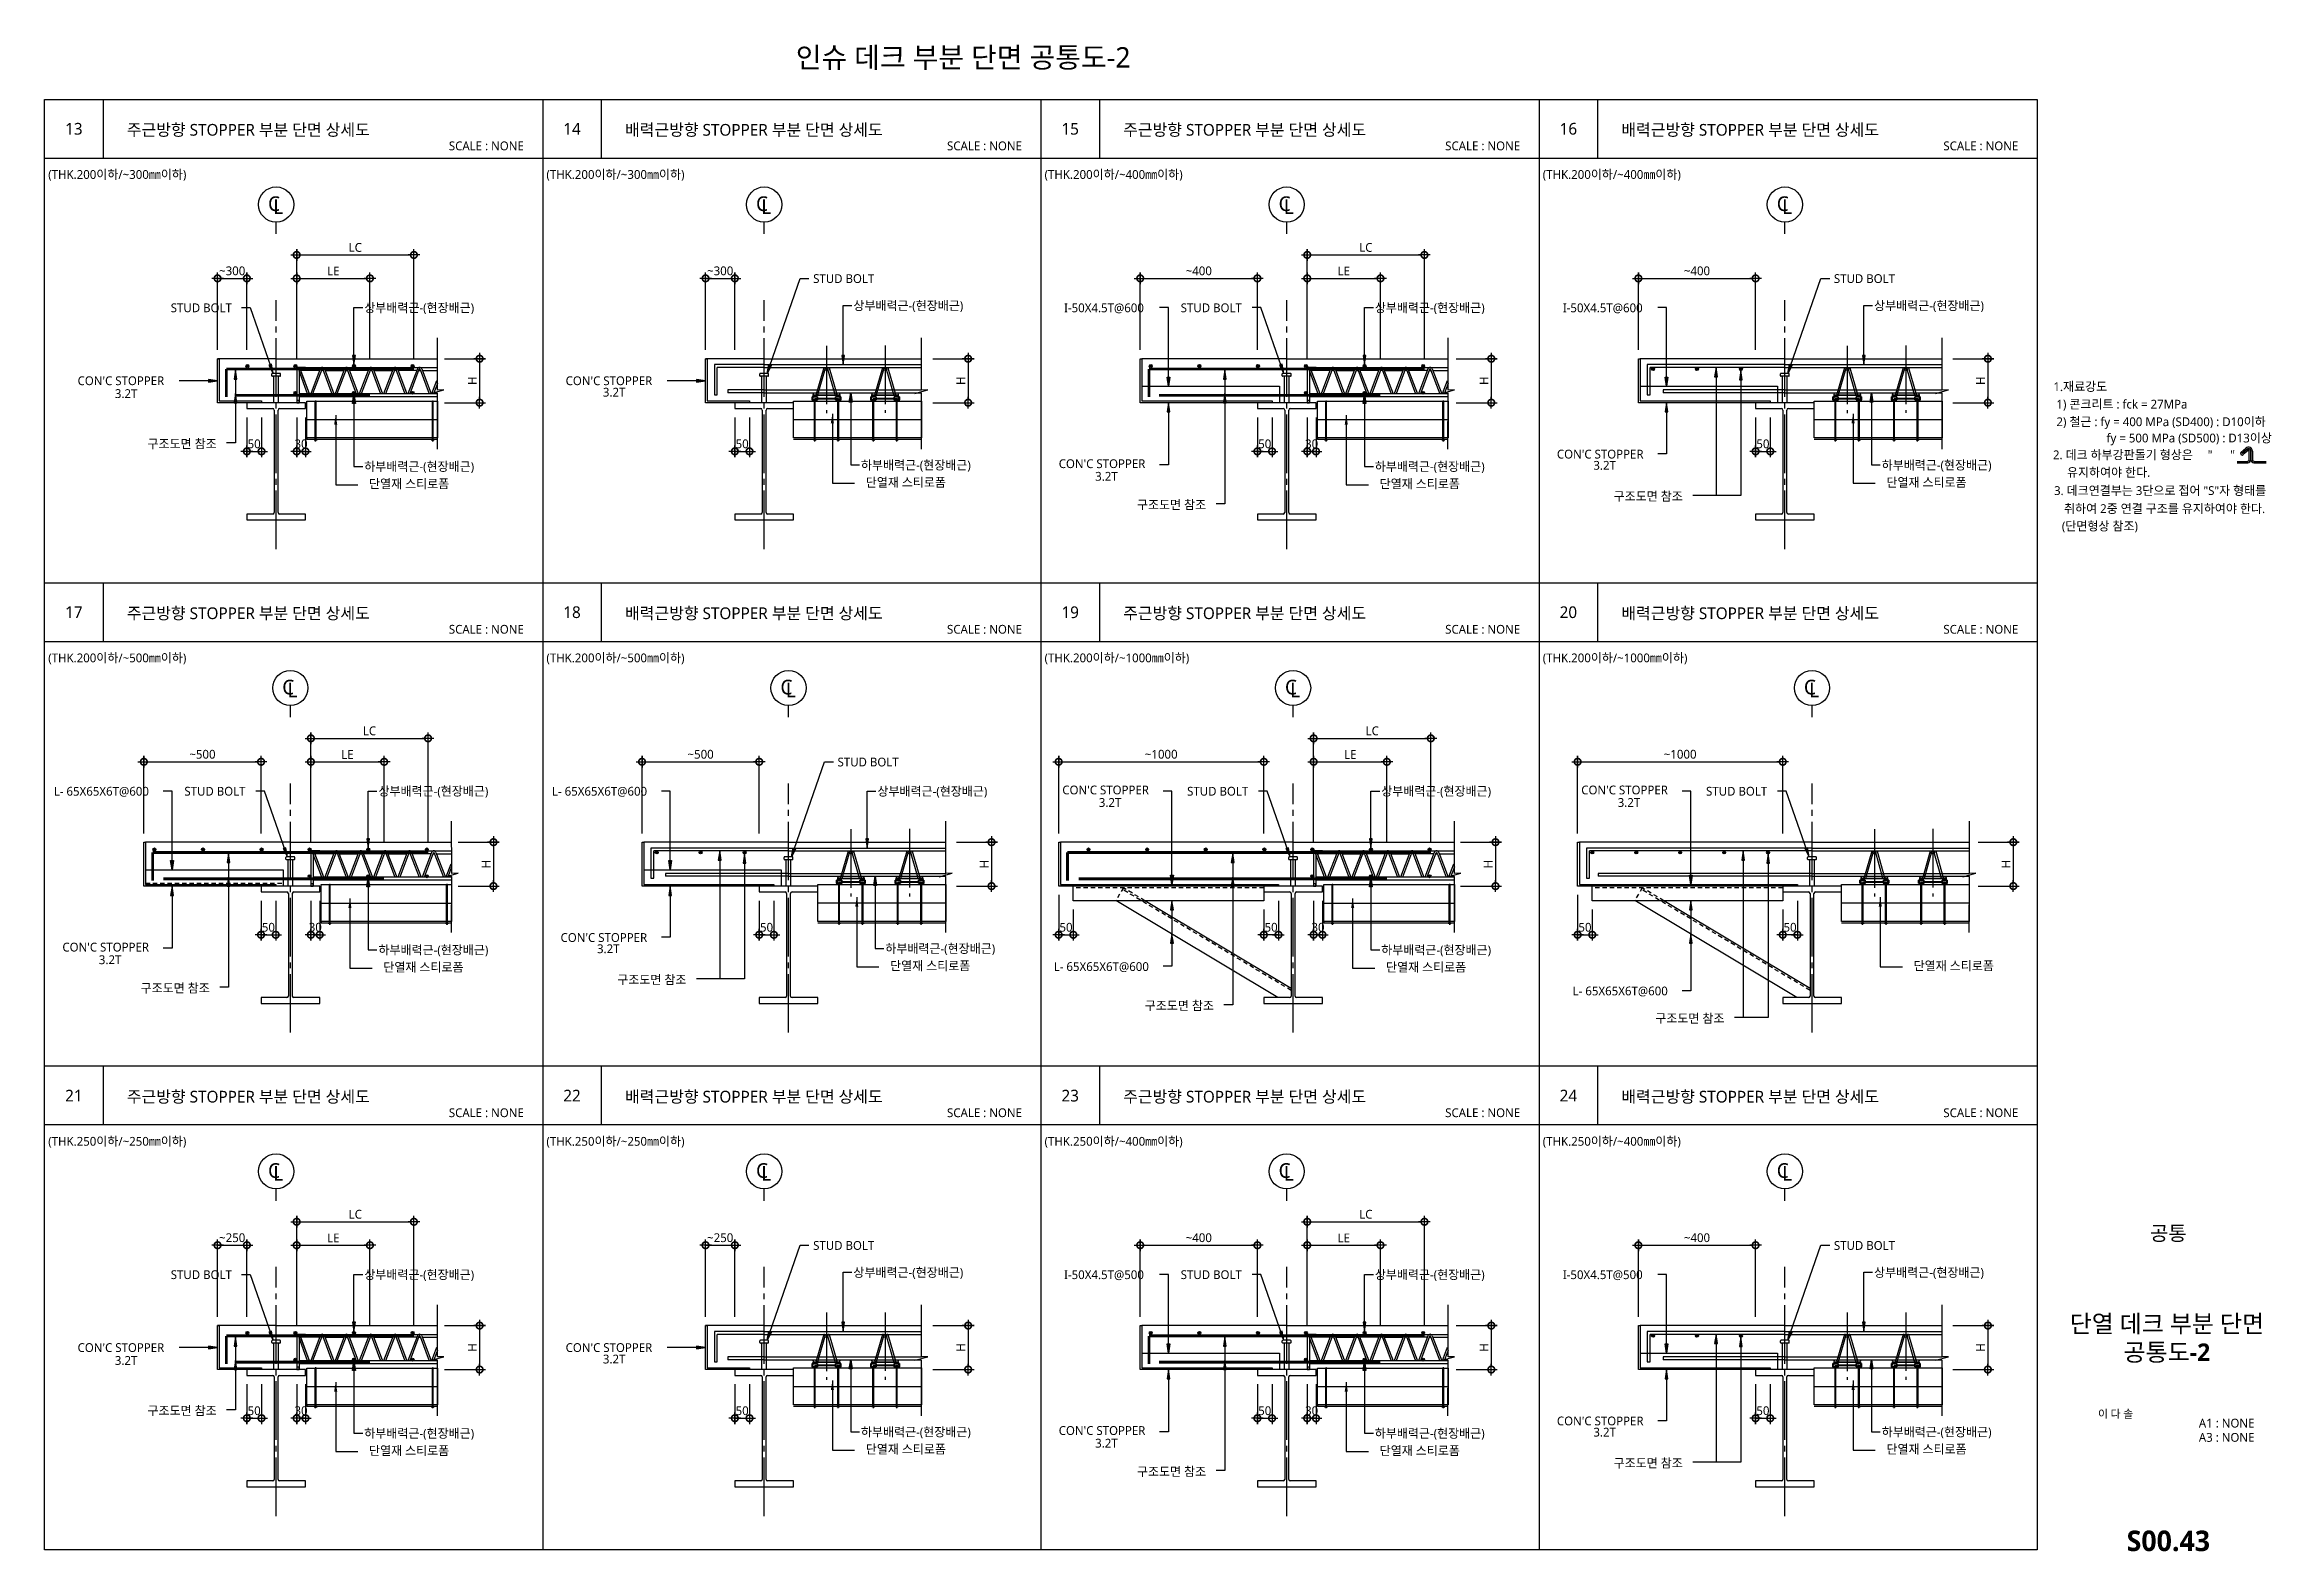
# Model space of a CAD drawing. Extents: x 517 to 33347, y 263 to 5437.
# Drawn here: x 17337 to 24937, y 294 to 5437 of the extents above; entities that cross this region are included whole.
import ezdxf
from ezdxf.enums import TextEntityAlignment as Align

# ---------------------------------------------------------------- set-up
doc = ezdxf.new("R2010")
doc.units = 0
doc.header["$LTSCALE"] = 10
doc.header["$MEASUREMENT"] = 0
for name, pattern in [('CEN', [26, 20, -2, 2, -2]), ('CENTER', [2, 1.25, -0.25, 0.25, -0.25]), ('HID', [2.5, 1.5, -1]), ('HIDDEN', [3, 2, -1])]:
    doc.linetypes.add(name, pattern=pattern)
for name, color, linetype in [('7DIM', 7, 'Continuous'), ('CEN', 1, 'CEN'), ('D-TEX1', 6, 'Continuous'), ('E', 7, 'Continuous'), ('E2', 7, 'Continuous'), ('SEC', 7, 'Continuous'), ('SHT', 5, 'Continuous'), ('SYM', 6, 'Continuous'), ('SYM-BUB', 3, 'Continuous'), ('SYM-LEAD', 6, 'Continuous'), ('TABLE', 7, 'Continuous'), ('TEXT', 3, 'Continuous'), ('TITLE', 7, 'Continuous'), ('단열재', 7, 'Continuous')]:
    doc.layers.add(name, color=color, linetype=linetype)
for name, color, linetype, lineweight in [('숨은선', 2, 'HIDDEN', 20), ('외형선', 3, 'Continuous', 35), ('치수선', 1, 'Continuous', 18)]:
    doc.layers.add(name, color=color, linetype=linetype, lineweight=lineweight)
doc.styles.add('HD', font='malgun.ttf')
doc.styles.get("Standard").update_dxf_attribs({"font": 'malgun.ttf'})
doc.styles.add('맑은고딕', font='malgun.ttf')
doc.styles.add('맑은고딕B', font='malgunbd.ttf')
doc.styles.add('스타일1', font='malgun.ttf')
doc.linetypes.add('BATTING', pattern='A,0.0001,-0.1,[134,ltypeshp.shx,S=0.1,R=0,X=-0.1,Y=0],-0.2,[134,ltypeshp.shx,S=0.1,R=180,X=0.1,Y=0],-0.1', length=0.4001)
doc.dimstyles.new('CJA', dxfattribs={"dimscale": 200, "dimtxt": 3, "dimasz": 1, "dimexe": 2, "dimexo": 3, "dimgap": 1, "dimtad": 1, "dimdec": 0, "dimzin": 1, "dimdsep": 46, "dimlunit": 6, "dimtxsty": '스타일1', "dimblk": 'GAUN-DOT', "dimcen": -2, "dimdle": 2, "dimclrd": 256, "dimclre": 256, "dimclrt": 3, "dimadec": 0, "dimazin": 0, "dimtfac": 1, "dimtdec": 0, "dimtix": 1, "dimtmove": 2, "dimatfit": 3, "dimldrblk": 'DOTSMALL', "dimfxl": 1, "dimtolj": 1, "dimtzin": 1, "dimarcsym": 0})
doc.dimstyles.new('ISO-25', dxfattribs={"dimtxt": 2.5, "dimasz": 2.5, "dimexe": 1.25, "dimexo": 0.625, "dimtad": 1, "dimtxsty": 'Standard', "dimcen": 2.5, "dimadec": 0, "dimazin": 0, "dimtfac": 1, "dimtmove": 0, "dimatfit": 3, "dimfxl": 1, "dimarcsym": 0})

msp = doc.modelspace()

# ---------------------------------------------------------------- texts
at = {"layer": 'TEXT', "style": '스타일1'}
msp.add_text('인슈 데크 부분 단면 공통도-2', height=70, dxfattribs=at).set_placement((19901, 5358.2))
at = {"layer": 'TEXT', "color": 6, "linetype": 'ByBlock', "style": '스타일1'}
for s, p in [('13', (17437.5, 5149.6)), ('14', (19137.5, 5149.6)), ('15', (20837.5, 5149.6)), ('16', (22537.5, 5149.6)), ('17', (17437.5, 3499.6)), ('18', (19137.5, 3499.6)), ('19', (20837.5, 3499.6)), ('20', (22537.5, 3499.6)), ('21', (17437.5, 1849.6)), ('22', (19137.5, 1849.6)), ('23', (20837.5, 1849.6)), ('24', (22537.5, 1849.6))]:
    msp.add_text(s, height=40, dxfattribs=at).set_placement(p, align=Align.MIDDLE_CENTER)
at = {"layer": 'TEXT', "linetype": 'ByBlock'}
for s, height, style, p in [('주근방향 STOPPER 부분 단면 상세도', 40, '스타일1', (17618.4, 5126)), ('배력근방향 STOPPER 부분 단면 상세도', 40, '스타일1', (19318.4, 5126)), ('주근방향 STOPPER 부분 단면 상세도', 40, '스타일1', (21018.4, 5126)), ('배력근방향 STOPPER 부분 단면 상세도', 40, '스타일1', (22718.4, 5126)), ('(THK.200이하/~300㎜이하)', 30, '스타일1', (17350.1, 4978.6)), ('(THK.200이하/~300㎜이하)', 30, '스타일1', (19050.1, 4978.6)), ('(THK.200이하/~400㎜이하)', 30, '스타일1', (20750.1, 4978.6)), ('(THK.200이하/~400㎜이하)', 30, '스타일1', (22450.1, 4978.6)), ('C', 50, 'HD', (18100.1, 4868.9)), ('L', 50, 'HD', (18118.1, 4858.9)), ('C', 50, 'HD', (19765.4, 4868.9)), ('L', 50, 'HD', (19783.4, 4858.9)), ('C', 50, 'HD', (21548.6, 4868.9)), ('L', 50, 'HD', (21566.6, 4858.9)), ('C', 50, 'HD', (23248.6, 4868.9)), ('L', 50, 'HD', (23266.6, 4858.9)), ('STUD BOLT', 30, '스타일1', (19960.4, 4623.2)), ('STUD BOLT', 30, '스타일1', (23443.6, 4623.2)), ('상부배력근-(현장배근)', 30, '스타일1', (20097.7, 4530.8)), ('상부배력근-(현장배근)', 30, '스타일1', (23580.9, 4530.8)), ('STUD BOLT', 30, '스타일1', (17768.2, 4523.5)), ('상부배력근-(현장배근)', 30, '스타일1', (18428.6, 4523.5)), ('I-50X4.5T@600', 30, '스타일1', (20816.6, 4523.4)), ('STUD BOLT', 30, '스타일1', (21214.7, 4523.5)), ('상부배력근-(현장배근)', 30, '스타일1', (21877.1, 4523.5)), ('I-50X4.5T@600', 30, '스타일1', (22518.6, 4523.4)), ("CON'C STOPPER", 30, '스타일1', (17450.3, 4274.6)), ('3.2T', 30, '스타일1', (17577.5, 4230.7)), ("CON'C STOPPER", 30, '스타일1', (19115.7, 4274.6)), ('3.2T', 30, '스타일1', (19242.9, 4235.5)), ('구조도면 참조', 30, '스타일1', (17688.9, 4059.2)), ("CON'C STOPPER", 30, '스타일1', (22498.4, 4024.2)), ('하부배력근-(현장배근)', 30, '스타일1', (18428.6, 3981.6)), ('하부배력근-(현장배근)', 30, '스타일1', (20123.5, 3986.4)), ("CON'C STOPPER", 30, '스타일1', (20798.4, 3991.5)), ('3.2T', 30, '스타일1', (20922.8, 3948.4)), ('하부배력근-(현장배근)', 30, '스타일1', (21877.1, 3981.6)), ('하부배력근-(현장배근)', 30, '스타일1', (21877.1, 3981.6)), ('3.2T', 30, '스타일1', (22622.8, 3985.9)), ('하부배력근-(현장배근)', 30, '스타일1', (23606.7, 3986.4)), ('구조도면 참조', 30, '스타일1', (21065.3, 3851.3)), ('구조도면 참조', 30, '스타일1', (22691.9, 3880.2)), ('주근방향 STOPPER 부분 단면 상세도', 40, '스타일1', (17618.4, 3476)), ('배력근방향 STOPPER 부분 단면 상세도', 40, '스타일1', (19318.4, 3476)), ('주근방향 STOPPER 부분 단면 상세도', 40, '스타일1', (21018.4, 3476)), ('배력근방향 STOPPER 부분 단면 상세도', 40, '스타일1', (22718.4, 3476)), ('(THK.200이하/~500㎜이하)', 30, '스타일1', (17350.1, 3328.6)), ('(THK.200이하/~500㎜이하)', 30, '스타일1', (19050.1, 3328.6)), ('(THK.200이하/~1000㎜이하)', 30, '스타일1', (20750.1, 3328.6)), ('(THK.200이하/~1000㎜이하)', 30, '스타일1', (22450.1, 3328.6)), ('C', 50, 'HD', (18148.6, 3218.9)), ('C', 50, 'HD', (19848.6, 3218.9)), ('C', 50, 'HD', (21570.4, 3218.9)), ('C', 50, 'HD', (23341.3, 3218.9)), ('L', 50, 'HD', (18166.6, 3208.9)), ('L', 50, 'HD', (19866.6, 3208.9)), ('L', 50, 'HD', (21588.4, 3208.9)), ('L', 50, 'HD', (23359.3, 3208.9)), ('STUD BOLT', 30, '스타일1', (20043.6, 2973.2)), ('L- 65X65X6T@600', 30, '스타일1', (17369.1, 2873.4)), ('STUD BOLT', 30, '스타일1', (17814.7, 2873.5)), ('상부배력근-(현장배근)', 30, '스타일1', (18477.1, 2873.5)), ('L- 65X65X6T@600', 30, '스타일1', (19069.1, 2873.4)), ('상부배력근-(현장배근)', 30, '스타일1', (20179.8, 2873.3)), ("CON'C STOPPER", 30, '스타일1', (20810.6, 2877.8)), ('STUD BOLT', 30, '스타일1', (21236.5, 2873.5)), ('상부배력근-(현장배근)', 30, '스타일1', (21898.9, 2873.5)), ("CON'C STOPPER", 30, '스타일1', (22581.5, 2877.8)), ('STUD BOLT', 30, '스타일1', (23007.4, 2873.5)), ('3.2T', 30, '스타일1', (20935.1, 2835.1)), ('3.2T', 30, '스타일1', (22705.9, 2835.1)), ("CON'C STOPPER", 30, '스타일1', (17398.4, 2341.5)), ('하부배력근-(현장배근)', 30, '스타일1', (18477.1, 2331.6)), ("CON'C STOPPER", 30, '스타일1', (19098.4, 2374.2)), ('3.2T', 30, '스타일1', (19222.8, 2335.9)), ('하부배력근-(현장배근)', 30, '스타일1', (20206.7, 2336.4)), ('하부배력근-(현장배근)', 30, '스타일1', (21898.9, 2331.6)), ('3.2T', 30, '스타일1', (17522.8, 2298.4)), ('L- 65X65X6T@600', 30, '스타일1', (20781.4, 2275)), ('구조도면 참조', 30, '스타일1', (17665.3, 2201.3)), ('구조도면 참조', 30, '스타일1', (19291.9, 2230.2)), ('L- 65X65X6T@600', 30, '스타일1', (22552.2, 2191.8)), ('구조도면 참조', 30, '스타일1', (21092, 2141.7)), ('구조도면 참조', 30, '스타일1', (22834.1, 2098.2)), ('주근방향 STOPPER 부분 단면 상세도', 40, '스타일1', (17618.4, 1826)), ('배력근방향 STOPPER 부분 단면 상세도', 40, '스타일1', (19318.4, 1826)), ('주근방향 STOPPER 부분 단면 상세도', 40, '스타일1', (21018.4, 1826)), ('배력근방향 STOPPER 부분 단면 상세도', 40, '스타일1', (22718.4, 1826)), ('(THK.250이하/~250㎜이하)', 30, '스타일1', (17350.1, 1678.6)), ('(THK.250이하/~250㎜이하)', 30, '스타일1', (19050.1, 1678.6)), ('(THK.250이하/~400㎜이하)', 30, '스타일1', (20750.1, 1678.6)), ('(THK.250이하/~400㎜이하)', 30, '스타일1', (22450.1, 1678.6)), ('C', 50, 'HD', (18100.1, 1568.9)), ('L', 50, 'HD', (18118.1, 1558.9)), ('C', 50, 'HD', (19765.4, 1568.9)), ('L', 50, 'HD', (19783.4, 1558.9)), ('C', 50, 'HD', (21548.6, 1568.9)), ('L', 50, 'HD', (21566.6, 1558.9)), ('C', 50, 'HD', (23248.6, 1568.9)), ('L', 50, 'HD', (23266.6, 1558.9)), ('STUD BOLT', 30, '스타일1', (19960.4, 1323.2)), ('STUD BOLT', 30, '스타일1', (23443.6, 1323.2)), ('STUD BOLT', 30, '스타일1', (17768.2, 1223.5)), ('상부배력근-(현장배근)', 30, '스타일1', (18428.6, 1223.5)), ('상부배력근-(현장배근)', 30, '스타일1', (20097.7, 1230.8)), ('I-50X4.5T@500', 30, '스타일1', (20816.6, 1223.4)), ('STUD BOLT', 30, '스타일1', (21214.7, 1223.5)), ('상부배력근-(현장배근)', 30, '스타일1', (21877.1, 1223.5)), ('I-50X4.5T@500', 30, '스타일1', (22518.6, 1223.4)), ('상부배력근-(현장배근)', 30, '스타일1', (23580.9, 1230.8)), ("CON'C STOPPER", 30, '스타일1', (17450.3, 974.6)), ("CON'C STOPPER", 30, '스타일1', (19115.7, 974.6)), ('3.2T', 30, '스타일1', (17577.5, 930.7)), ('3.2T', 30, '스타일1', (19242.9, 935.5)), ('구조도면 참조', 30, '스타일1', (17688.9, 759.2)), ('하부배력근-(현장배근)', 30, '스타일1', (18428.6, 681.6)), ('하부배력근-(현장배근)', 30, '스타일1', (20123.5, 686.4)), ("CON'C STOPPER", 30, '스타일1', (20798.4, 691.5)), ('하부배력근-(현장배근)', 30, 'HD', (21877.1, 681.6)), ('하부배력근-(현장배근)', 30, '스타일1', (21877.1, 681.6)), ("CON'C STOPPER", 30, '스타일1', (22498.4, 724.2)), ('3.2T', 30, '스타일1', (22622.8, 685.9)), ('하부배력근-(현장배근)', 30, '스타일1', (23606.7, 686.4)), ('3.2T', 30, '스타일1', (20922.8, 648.4)), ('구조도면 참조', 30, '스타일1', (22691.9, 580.2)), ('구조도면 참조', 30, '스타일1', (21065.3, 551.3))]:
    msp.add_text(s, height=height, dxfattribs=dict(at, style=style)).set_placement(p)
at = {"layer": 'TEXT', "color": 3, "style": '스타일1'}
for p in [(18717.2, 5076.2), (20417.2, 5076.2), (22117.2, 5076.2), (23817.2, 5076.2), (18717.2, 3426.2), (20417.2, 3426.2), (22117.2, 3426.2), (23817.2, 3426.2), (18717.2, 1776.2), (20417.2, 1776.2), (22117.2, 1776.2), (23817.2, 1776.2)]:
    msp.add_text('SCALE : NONE', height=30, dxfattribs=at).set_placement(p)
at = {"layer": 'TEXT', "style": '스타일1'}
for s, p in [('1.재료강도', (24192.8, 4245.6)), (' 1) 콘크리트 : fck = 27MPa', (24192.8, 4185.6)), (' 2) 철근 : fy = 400 MPa (SD400) : D10이하', (24192.8, 4125.6)), (' fy = 500 MPa (SD500) : D13이상', (24363.9, 4070.1))]:
    msp.add_text(s, height=30, dxfattribs=at).set_placement(p, align=Align.BOTTOM_LEFT)
for s, p in [('2. 데크 하부강판돌기 형상은     "      " ', (24191.2, 4036.7)), ('유지하여야 한다.', (24239, 3976.7)), ('3. 데크연결부는 3단으로 접어 "S"자 형태를 ', (24194.9, 3914.6)), ('  (단면형상 참조)', (24201.4, 3793.4)), (' 취하여 2중 연결 구조를 유지하여야 한다.', (24218.9, 3853.1))]:
    msp.add_text(s, height=30, dxfattribs=at).set_placement(p, align=Align.MIDDLE_LEFT)
at = {"layer": 'TEXT', "linetype": 'ByBlock', "style": '스타일1'}
for p in [(18718.6, 3937.7), (20413.6, 3942.6), (22167.2, 3937.7), (23896.7, 3942.6), (18767.2, 2287.7), (20496.7, 2292.6), (22189, 2287.7), (23989.4, 2292.6), (18718.6, 637.7), (20413.6, 642.6), (22167.2, 637.7), (23896.7, 642.6)]:
    msp.add_text('단열재 스티로폼', height=30, dxfattribs=at).set_placement(p, align=Align.MIDDLE_RIGHT)
at = {"layer": 'TEXT', "style": '맑은고딕B'}
msp.add_text('공통', height=50, dxfattribs=at).set_placement((24584.9, 1380), align=Align.MIDDLE_CENTER)

# ---------------------------------------------------------------- blocks, each defined once
blk = doc.blocks.new('GAUN-DOT')
at = {"linetype": 'ByBlock'}
for p, q in [((2, 0), (-2, 0)), ((0, -2), (0, 2))]:
    blk.add_line(p, q, dxfattribs=at)
at = {"const_width": 2.25}
blk.add_lwpolyline([(0, 0.28125, 1), (0, -0.28125, 1)], format="xyb", close=True, dxfattribs=at)
blk = doc.blocks.new('*D126')
at = {"layer": '7DIM', "linetype": 'ByBlock', "lineweight": -2, "transparency": 16777216}
for p, q in [((18197.9, 4364.7), (18197.9, 4739)), ((18207.9, 4719), (18587.9, 4719)), ((18597.9, 4364.7), (18597.9, 4739))]:
    blk.add_line(p, q, dxfattribs=at)
at = {"layer": 'DEFPOINTS', "color": 0, "linetype": 'ByBlock', "transparency": 16777216}
for p in [(18597.9, 4719), (18197.9, 4334.7), (18597.9, 4334.7)]:
    blk.add_point(p, dxfattribs=at)
at = {"layer": '7DIM', "linetype": 'ByBlock', "lineweight": -2, "transparency": 16777216, "xscale": 10, "yscale": 10, "zscale": 10, "rotation": 180}
blk.add_blockref('GAUN-DOT', (18197.9, 4719), dxfattribs=at)
at = {"layer": '7DIM', "linetype": 'ByBlock', "lineweight": -2, "transparency": 16777216, "xscale": 10, "yscale": 10, "zscale": 10}
blk.add_blockref('GAUN-DOT', (18597.9, 4719), dxfattribs=at)
at = {"layer": '7DIM', "color": 3, "linetype": 'ByBlock', "transparency": 16777216, "insert": (18397.9, 4744.5), "char_height": 30, "attachment_point": 5, "style": '스타일1'}
blk.add_mtext('\\A1;LC', dxfattribs=at)
blk = doc.blocks.new('_DotSmall')
at = {"color": 0, "linetype": 'ByBlock', "const_width": 0.5}
blk.add_lwpolyline([(-0.0625, 0, 1), (0.0625, 0, 1)], format="xyb", close=True, dxfattribs=at)
blk = doc.blocks.new('*D127')
at = {"layer": '7DIM', "linetype": 'ByBlock', "lineweight": -2, "transparency": 16777216}
for p, q in [((18197.9, 4364.7), (18197.9, 4659)), ((18207.9, 4639), (18437.9, 4639)), ((18447.9, 4364.7), (18447.9, 4659))]:
    blk.add_line(p, q, dxfattribs=at)
at = {"layer": 'DEFPOINTS', "color": 0, "linetype": 'ByBlock', "transparency": 16777216}
for p in [(18447.9, 4639), (18197.9, 4334.7), (18447.9, 4334.7)]:
    blk.add_point(p, dxfattribs=at)
at = {"layer": '7DIM', "linetype": 'ByBlock', "lineweight": -2, "transparency": 16777216, "xscale": 10, "yscale": 10, "zscale": 10, "rotation": 180}
blk.add_blockref('GAUN-DOT', (18197.9, 4639), dxfattribs=at)
at = {"layer": '7DIM', "linetype": 'ByBlock', "lineweight": -2, "transparency": 16777216, "xscale": 10, "yscale": 10, "zscale": 10}
blk.add_blockref('GAUN-DOT', (18447.9, 4639), dxfattribs=at)
at = {"layer": '7DIM', "color": 3, "linetype": 'ByBlock', "transparency": 16777216, "insert": (18322.9, 4664), "char_height": 30, "attachment_point": 5, "style": '스타일1'}
blk.add_mtext('\\A1;LE', dxfattribs=at)
blk = doc.blocks.new('*D128')
at = {"layer": '7DIM', "linetype": 'ByBlock', "lineweight": -2, "transparency": 16777216}
for p, q in [((17917.9, 4639), (17907.9, 4639)), ((17927.9, 4394.7), (17927.9, 4659)), ((17927.9, 4639), (18027.9, 4639)), ((18027.9, 4394.7), (18027.9, 4659)), ((18037.9, 4639), (18047.9, 4639))]:
    blk.add_line(p, q, dxfattribs=at)
at = {"layer": 'DEFPOINTS', "color": 0, "linetype": 'ByBlock', "transparency": 16777216}
for p in [(18027.9, 4639), (17927.9, 4364.7), (18027.9, 4364.7)]:
    blk.add_point(p, dxfattribs=at)
at = {"layer": '7DIM', "linetype": 'ByBlock', "lineweight": -2, "transparency": 16777216, "xscale": 10, "yscale": 10, "zscale": 10}
blk.add_blockref('GAUN-DOT', (17927.9, 4639), dxfattribs=at)
at = {"layer": '7DIM', "linetype": 'ByBlock', "lineweight": -2, "transparency": 16777216, "xscale": 10, "yscale": 10, "zscale": 10, "rotation": 180}
blk.add_blockref('GAUN-DOT', (18027.9, 4639), dxfattribs=at)
at = {"layer": '7DIM', "color": 3, "linetype": 'ByBlock', "transparency": 16777216, "insert": (17977.9, 4664.5), "char_height": 30, "attachment_point": 5, "style": '스타일1'}
blk.add_mtext('\\A1;~300', dxfattribs=at)
blk = doc.blocks.new('*D129')
at = {"layer": '7DIM', "linetype": 'ByBlock', "lineweight": -2, "transparency": 16777216}
for p, q in [((18027.9, 4164.7), (18027.9, 4028.5)), ((18077.9, 4164.7), (18077.9, 4028.5)), ((18017.9, 4048.5), (18007.9, 4048.5)), ((18027.9, 4048.5), (18077.9, 4048.5)), ((18087.9, 4048.5), (18097.9, 4048.5))]:
    blk.add_line(p, q, dxfattribs=at)
at = {"layer": 'DEFPOINTS', "color": 0, "linetype": 'ByBlock', "transparency": 16777216}
for p in [(18027.9, 4194.7), (18077.9, 4194.7), (18077.9, 4048.5)]:
    blk.add_point(p, dxfattribs=at)
at = {"layer": '7DIM', "linetype": 'ByBlock', "lineweight": -2, "transparency": 16777216, "xscale": 10, "yscale": 10, "zscale": 10}
blk.add_blockref('GAUN-DOT', (18027.9, 4048.5), dxfattribs=at)
at = {"layer": '7DIM', "linetype": 'ByBlock', "lineweight": -2, "transparency": 16777216, "xscale": 10, "yscale": 10, "zscale": 10, "rotation": 180}
blk.add_blockref('GAUN-DOT', (18077.9, 4048.5), dxfattribs=at)
at = {"layer": '7DIM', "color": 3, "linetype": 'ByBlock', "transparency": 16777216, "insert": (18052.9, 4074), "char_height": 30, "attachment_point": 5, "style": '스타일1'}
blk.add_mtext('\\A1;50', dxfattribs=at)
blk = doc.blocks.new('*D130')
at = {"layer": '7DIM', "linetype": 'ByBlock', "lineweight": -2, "transparency": 16777216}
for p, q in [((18702.2, 4364.7), (18842.2, 4364.7)), ((18822.2, 4354.7), (18822.2, 4224.7)), ((18702.2, 4214.7), (18842.2, 4214.7))]:
    blk.add_line(p, q, dxfattribs=at)
at = {"layer": 'DEFPOINTS', "color": 0, "linetype": 'ByBlock', "transparency": 16777216}
for p in [(18672.2, 4364.7), (18672.2, 4214.7), (18822.2, 4214.7)]:
    blk.add_point(p, dxfattribs=at)
at = {"layer": '7DIM', "linetype": 'ByBlock', "lineweight": -2, "transparency": 16777216, "xscale": 10, "yscale": 10, "zscale": 10}
for p, rotation in [((18822.2, 4364.7), 90), ((18822.2, 4214.7), 270)]:
    blk.add_blockref('GAUN-DOT', p, dxfattribs=dict(at, rotation=rotation))
at = {"layer": '7DIM', "color": 3, "linetype": 'ByBlock', "transparency": 16777216, "insert": (18797.2, 4289.7), "char_height": 30, "attachment_point": 5, "rotation": 90, "style": '스타일1'}
blk.add_mtext('\\A1;H', dxfattribs=at)
blk = doc.blocks.new('*D131')
at = {"layer": '7DIM', "linetype": 'ByBlock', "lineweight": -2, "transparency": 16777216}
for p, q in [((18197.9, 4164.7), (18197.9, 4028.5)), ((18227.9, 4164.7), (18227.9, 4028.5)), ((18187.9, 4048.5), (18177.9, 4048.5)), ((18227.9, 4048.5), (18197.9, 4048.5)), ((18237.9, 4048.5), (18247.9, 4048.5))]:
    blk.add_line(p, q, dxfattribs=at)
at = {"layer": 'DEFPOINTS', "color": 0, "linetype": 'ByBlock', "transparency": 16777216}
for p in [(18197.9, 4194.7), (18227.9, 4194.7), (18197.9, 4048.5)]:
    blk.add_point(p, dxfattribs=at)
at = {"layer": '7DIM', "linetype": 'ByBlock', "lineweight": -2, "transparency": 16777216, "xscale": 10, "yscale": 10, "zscale": 10}
blk.add_blockref('GAUN-DOT', (18197.9, 4048.5), dxfattribs=at)
at = {"layer": '7DIM', "linetype": 'ByBlock', "lineweight": -2, "transparency": 16777216, "xscale": 10, "yscale": 10, "zscale": 10, "rotation": 180}
blk.add_blockref('GAUN-DOT', (18227.9, 4048.5), dxfattribs=at)
at = {"layer": '7DIM', "color": 3, "linetype": 'ByBlock', "transparency": 16777216, "insert": (18212.9, 4074), "char_height": 30, "attachment_point": 5, "style": '스타일1'}
blk.add_mtext('\\A1;30', dxfattribs=at)
blk = doc.blocks.new('*D132')
at = {"layer": '7DIM', "linetype": 'ByBlock', "lineweight": -2, "transparency": 16777216}
for p, q in [((22154.5, 4364.7), (22294.5, 4364.7)), ((22274.5, 4354.7), (22274.5, 4224.7)), ((22154.5, 4214.7), (22294.5, 4214.7))]:
    blk.add_line(p, q, dxfattribs=at)
at = {"layer": 'DEFPOINTS', "color": 0, "linetype": 'ByBlock', "transparency": 16777216}
for p in [(22124.5, 4364.7), (22124.5, 4214.7), (22274.5, 4214.7)]:
    blk.add_point(p, dxfattribs=at)
at = {"layer": '7DIM', "linetype": 'ByBlock', "lineweight": -2, "transparency": 16777216, "xscale": 10, "yscale": 10, "zscale": 10}
for p, rotation in [((22274.5, 4364.7), 90), ((22274.5, 4214.7), 270)]:
    blk.add_blockref('GAUN-DOT', p, dxfattribs=dict(at, rotation=rotation))
at = {"layer": '7DIM', "color": 3, "linetype": 'ByBlock', "transparency": 16777216, "insert": (22249.5, 4289.7), "char_height": 30, "attachment_point": 5, "rotation": 90, "style": '스타일1'}
blk.add_mtext('\\A1;H', dxfattribs=at)
blk = doc.blocks.new('*D141')
at = {"layer": '7DIM', "linetype": 'ByBlock', "lineweight": -2, "transparency": 16777216}
for p, q in [((21476.4, 4164.7), (21476.4, 4028.5)), ((21526.4, 4164.7), (21526.4, 4028.5)), ((21466.4, 4048.5), (21456.4, 4048.5)), ((21476.4, 4048.5), (21526.4, 4048.5)), ((21536.4, 4048.5), (21546.4, 4048.5))]:
    blk.add_line(p, q, dxfattribs=at)
at = {"layer": 'DEFPOINTS', "color": 0, "linetype": 'ByBlock', "transparency": 16777216}
for p in [(21476.4, 4194.7), (21526.4, 4194.7), (21526.4, 4048.5)]:
    blk.add_point(p, dxfattribs=at)
at = {"layer": '7DIM', "linetype": 'ByBlock', "lineweight": -2, "transparency": 16777216, "xscale": 10, "yscale": 10, "zscale": 10}
blk.add_blockref('GAUN-DOT', (21476.4, 4048.5), dxfattribs=at)
at = {"layer": '7DIM', "linetype": 'ByBlock', "lineweight": -2, "transparency": 16777216, "xscale": 10, "yscale": 10, "zscale": 10, "rotation": 180}
blk.add_blockref('GAUN-DOT', (21526.4, 4048.5), dxfattribs=at)
at = {"layer": '7DIM', "color": 3, "linetype": 'ByBlock', "transparency": 16777216, "insert": (21501.4, 4074), "char_height": 30, "attachment_point": 5, "style": '스타일1'}
blk.add_mtext('\\A1;50', dxfattribs=at)
blk = doc.blocks.new('*D142')
at = {"layer": '7DIM', "linetype": 'ByBlock', "lineweight": -2, "transparency": 16777216}
for p, q in [((21076.4, 4394.7), (21076.4, 4659)), ((21086.4, 4639), (21466.4, 4639)), ((21476.4, 4394.7), (21476.4, 4659))]:
    blk.add_line(p, q, dxfattribs=at)
at = {"layer": 'DEFPOINTS', "color": 0, "linetype": 'ByBlock', "transparency": 16777216}
for p in [(21476.4, 4639), (21076.4, 4364.7), (21476.4, 4364.7)]:
    blk.add_point(p, dxfattribs=at)
at = {"layer": '7DIM', "linetype": 'ByBlock', "lineweight": -2, "transparency": 16777216, "xscale": 10, "yscale": 10, "zscale": 10, "rotation": 180}
blk.add_blockref('GAUN-DOT', (21076.4, 4639), dxfattribs=at)
at = {"layer": '7DIM', "linetype": 'ByBlock', "lineweight": -2, "transparency": 16777216, "xscale": 10, "yscale": 10, "zscale": 10}
blk.add_blockref('GAUN-DOT', (21476.4, 4639), dxfattribs=at)
at = {"layer": '7DIM', "color": 3, "linetype": 'ByBlock', "transparency": 16777216, "insert": (21276.4, 4664.5), "char_height": 30, "attachment_point": 5, "style": '스타일1'}
blk.add_mtext('\\A1;~400', dxfattribs=at)
blk = doc.blocks.new('*D143')
at = {"layer": '7DIM', "linetype": 'ByBlock', "lineweight": -2, "transparency": 16777216}
for p, q in [((21646.4, 4364.7), (21646.4, 4659)), ((21656.4, 4639), (21886.4, 4639)), ((21896.4, 4364.7), (21896.4, 4659))]:
    blk.add_line(p, q, dxfattribs=at)
at = {"layer": 'DEFPOINTS', "color": 0, "linetype": 'ByBlock', "transparency": 16777216}
for p in [(21896.4, 4639), (21646.4, 4334.7), (21896.4, 4334.7)]:
    blk.add_point(p, dxfattribs=at)
at = {"layer": '7DIM', "linetype": 'ByBlock', "lineweight": -2, "transparency": 16777216, "xscale": 10, "yscale": 10, "zscale": 10, "rotation": 180}
blk.add_blockref('GAUN-DOT', (21646.4, 4639), dxfattribs=at)
at = {"layer": '7DIM', "linetype": 'ByBlock', "lineweight": -2, "transparency": 16777216, "xscale": 10, "yscale": 10, "zscale": 10}
blk.add_blockref('GAUN-DOT', (21896.4, 4639), dxfattribs=at)
at = {"layer": '7DIM', "color": 3, "linetype": 'ByBlock', "transparency": 16777216, "insert": (21771.4, 4664), "char_height": 30, "attachment_point": 5, "style": '스타일1'}
blk.add_mtext('\\A1;LE', dxfattribs=at)
blk = doc.blocks.new('*D144')
at = {"layer": '7DIM', "linetype": 'ByBlock', "lineweight": -2, "transparency": 16777216}
for p, q in [((21646.4, 4364.7), (21646.4, 4739)), ((21656.4, 4719), (22036.4, 4719)), ((22046.4, 4364.7), (22046.4, 4739))]:
    blk.add_line(p, q, dxfattribs=at)
at = {"layer": 'DEFPOINTS', "color": 0, "linetype": 'ByBlock', "transparency": 16777216}
for p in [(22046.4, 4719), (21646.4, 4334.7), (22046.4, 4334.7)]:
    blk.add_point(p, dxfattribs=at)
at = {"layer": '7DIM', "linetype": 'ByBlock', "lineweight": -2, "transparency": 16777216, "xscale": 10, "yscale": 10, "zscale": 10, "rotation": 180}
blk.add_blockref('GAUN-DOT', (21646.4, 4719), dxfattribs=at)
at = {"layer": '7DIM', "linetype": 'ByBlock', "lineweight": -2, "transparency": 16777216, "xscale": 10, "yscale": 10, "zscale": 10}
blk.add_blockref('GAUN-DOT', (22046.4, 4719), dxfattribs=at)
at = {"layer": '7DIM', "color": 3, "linetype": 'ByBlock', "transparency": 16777216, "insert": (21846.4, 4744.5), "char_height": 30, "attachment_point": 5, "style": '스타일1'}
blk.add_mtext('\\A1;LC', dxfattribs=at)
blk = doc.blocks.new('*D145')
at = {"layer": '7DIM', "linetype": 'ByBlock', "lineweight": -2, "transparency": 16777216}
for p, q in [((21646.4, 4164.7), (21646.4, 4028.5)), ((21676.4, 4164.7), (21676.4, 4028.5)), ((21636.4, 4048.5), (21626.4, 4048.5)), ((21676.4, 4048.5), (21646.4, 4048.5)), ((21686.4, 4048.5), (21696.4, 4048.5))]:
    blk.add_line(p, q, dxfattribs=at)
at = {"layer": 'DEFPOINTS', "color": 0, "linetype": 'ByBlock', "transparency": 16777216}
for p in [(21646.4, 4194.7), (21676.4, 4194.7), (21646.4, 4048.5)]:
    blk.add_point(p, dxfattribs=at)
at = {"layer": '7DIM', "linetype": 'ByBlock', "lineweight": -2, "transparency": 16777216, "xscale": 10, "yscale": 10, "zscale": 10}
blk.add_blockref('GAUN-DOT', (21646.4, 4048.5), dxfattribs=at)
at = {"layer": '7DIM', "linetype": 'ByBlock', "lineweight": -2, "transparency": 16777216, "xscale": 10, "yscale": 10, "zscale": 10, "rotation": 180}
blk.add_blockref('GAUN-DOT', (21676.4, 4048.5), dxfattribs=at)
at = {"layer": '7DIM', "color": 3, "linetype": 'ByBlock', "transparency": 16777216, "insert": (21661.4, 4074), "char_height": 30, "attachment_point": 5, "style": '스타일1'}
blk.add_mtext('\\A1;30', dxfattribs=at)
blk = doc.blocks.new('*D146')
at = {"layer": '7DIM', "linetype": 'ByBlock', "lineweight": -2, "transparency": 16777216}
for p, q in [((18749.4, 2714.7), (18889.4, 2714.7)), ((18869.4, 2704.7), (18869.4, 2574.7)), ((18749.4, 2564.7), (18889.4, 2564.7))]:
    blk.add_line(p, q, dxfattribs=at)
at = {"layer": 'DEFPOINTS', "color": 0, "linetype": 'ByBlock', "transparency": 16777216}
for p in [(18719.4, 2714.7), (18719.4, 2564.7), (18869.4, 2564.7)]:
    blk.add_point(p, dxfattribs=at)
at = {"layer": '7DIM', "linetype": 'ByBlock', "lineweight": -2, "transparency": 16777216, "xscale": 10, "yscale": 10, "zscale": 10}
for p, rotation in [((18869.4, 2714.7), 90), ((18869.4, 2564.7), 270)]:
    blk.add_blockref('GAUN-DOT', p, dxfattribs=dict(at, rotation=rotation))
at = {"layer": '7DIM', "color": 3, "linetype": 'ByBlock', "transparency": 16777216, "insert": (18844.4, 2639.7), "char_height": 30, "attachment_point": 5, "rotation": 90, "style": '스타일1'}
blk.add_mtext('\\A1;H', dxfattribs=at)
blk = doc.blocks.new('*D147')
at = {"layer": '7DIM', "linetype": 'ByBlock', "lineweight": -2, "transparency": 16777216}
for p, q in [((18076.4, 2514.7), (18076.4, 2378.5)), ((18126.4, 2514.7), (18126.4, 2378.5)), ((18066.4, 2398.5), (18056.4, 2398.5)), ((18076.4, 2398.5), (18126.4, 2398.5)), ((18136.4, 2398.5), (18146.4, 2398.5))]:
    blk.add_line(p, q, dxfattribs=at)
at = {"layer": 'DEFPOINTS', "color": 0, "linetype": 'ByBlock', "transparency": 16777216}
for p in [(18076.4, 2544.7), (18126.4, 2544.7), (18126.4, 2398.5)]:
    blk.add_point(p, dxfattribs=at)
at = {"layer": '7DIM', "linetype": 'ByBlock', "lineweight": -2, "transparency": 16777216, "xscale": 10, "yscale": 10, "zscale": 10}
blk.add_blockref('GAUN-DOT', (18076.4, 2398.5), dxfattribs=at)
at = {"layer": '7DIM', "linetype": 'ByBlock', "lineweight": -2, "transparency": 16777216, "xscale": 10, "yscale": 10, "zscale": 10, "rotation": 180}
blk.add_blockref('GAUN-DOT', (18126.4, 2398.5), dxfattribs=at)
at = {"layer": '7DIM', "color": 3, "linetype": 'ByBlock', "transparency": 16777216, "insert": (18101.4, 2424), "char_height": 30, "attachment_point": 5, "style": '스타일1'}
blk.add_mtext('\\A1;50', dxfattribs=at)
blk = doc.blocks.new('*D148')
at = {"layer": '7DIM', "linetype": 'ByBlock', "lineweight": -2, "transparency": 16777216}
for p, q in [((17676.4, 2744.7), (17676.4, 3009)), ((17686.4, 2989), (18066.4, 2989)), ((18076.4, 2744.7), (18076.4, 3009))]:
    blk.add_line(p, q, dxfattribs=at)
at = {"layer": 'DEFPOINTS', "color": 0, "linetype": 'ByBlock', "transparency": 16777216}
for p in [(18076.4, 2989), (17676.4, 2714.7), (18076.4, 2714.7)]:
    blk.add_point(p, dxfattribs=at)
at = {"layer": '7DIM', "linetype": 'ByBlock', "lineweight": -2, "transparency": 16777216, "xscale": 10, "yscale": 10, "zscale": 10, "rotation": 180}
blk.add_blockref('GAUN-DOT', (17676.4, 2989), dxfattribs=at)
at = {"layer": '7DIM', "linetype": 'ByBlock', "lineweight": -2, "transparency": 16777216, "xscale": 10, "yscale": 10, "zscale": 10}
blk.add_blockref('GAUN-DOT', (18076.4, 2989), dxfattribs=at)
at = {"layer": '7DIM', "color": 3, "linetype": 'ByBlock', "transparency": 16777216, "insert": (17876.4, 3014.5), "char_height": 30, "attachment_point": 5, "style": '스타일1'}
blk.add_mtext('\\A1;~500', dxfattribs=at)
blk = doc.blocks.new('*D149')
at = {"layer": '7DIM', "linetype": 'ByBlock', "lineweight": -2, "transparency": 16777216}
for p, q in [((18246.4, 2514.7), (18246.4, 2378.5)), ((18276.4, 2514.7), (18276.4, 2378.5)), ((18236.4, 2398.5), (18226.4, 2398.5)), ((18276.4, 2398.5), (18246.4, 2398.5)), ((18286.4, 2398.5), (18296.4, 2398.5))]:
    blk.add_line(p, q, dxfattribs=at)
at = {"layer": 'DEFPOINTS', "color": 0, "linetype": 'ByBlock', "transparency": 16777216}
for p in [(18246.4, 2544.7), (18276.4, 2544.7), (18246.4, 2398.5)]:
    blk.add_point(p, dxfattribs=at)
at = {"layer": '7DIM', "linetype": 'ByBlock', "lineweight": -2, "transparency": 16777216, "xscale": 10, "yscale": 10, "zscale": 10}
blk.add_blockref('GAUN-DOT', (18246.4, 2398.5), dxfattribs=at)
at = {"layer": '7DIM', "linetype": 'ByBlock', "lineweight": -2, "transparency": 16777216, "xscale": 10, "yscale": 10, "zscale": 10, "rotation": 180}
blk.add_blockref('GAUN-DOT', (18276.4, 2398.5), dxfattribs=at)
at = {"layer": '7DIM', "color": 3, "linetype": 'ByBlock', "transparency": 16777216, "insert": (18261.4, 2424), "char_height": 30, "attachment_point": 5, "style": '스타일1'}
blk.add_mtext('\\A1;30', dxfattribs=at)
blk = doc.blocks.new('*D150')
at = {"layer": '7DIM', "linetype": 'ByBlock', "lineweight": -2, "transparency": 16777216}
for p, q in [((18246.4, 2714.7), (18246.4, 3009)), ((18256.4, 2989), (18486.4, 2989)), ((18496.4, 2714.7), (18496.4, 3009))]:
    blk.add_line(p, q, dxfattribs=at)
at = {"layer": 'DEFPOINTS', "color": 0, "linetype": 'ByBlock', "transparency": 16777216}
for p in [(18496.4, 2989), (18246.4, 2684.7), (18496.4, 2684.7)]:
    blk.add_point(p, dxfattribs=at)
at = {"layer": '7DIM', "linetype": 'ByBlock', "lineweight": -2, "transparency": 16777216, "xscale": 10, "yscale": 10, "zscale": 10, "rotation": 180}
blk.add_blockref('GAUN-DOT', (18246.4, 2989), dxfattribs=at)
at = {"layer": '7DIM', "linetype": 'ByBlock', "lineweight": -2, "transparency": 16777216, "xscale": 10, "yscale": 10, "zscale": 10}
blk.add_blockref('GAUN-DOT', (18496.4, 2989), dxfattribs=at)
at = {"layer": '7DIM', "color": 3, "linetype": 'ByBlock', "transparency": 16777216, "insert": (18371.4, 3014), "char_height": 30, "attachment_point": 5, "style": '스타일1'}
blk.add_mtext('\\A1;LE', dxfattribs=at)
blk = doc.blocks.new('*D151')
at = {"layer": '7DIM', "linetype": 'ByBlock', "lineweight": -2, "transparency": 16777216}
for p, q in [((18246.4, 2714.7), (18246.4, 3089)), ((18256.4, 3069), (18636.4, 3069)), ((18646.4, 2714.7), (18646.4, 3089))]:
    blk.add_line(p, q, dxfattribs=at)
at = {"layer": 'DEFPOINTS', "color": 0, "linetype": 'ByBlock', "transparency": 16777216}
for p in [(18646.4, 3069), (18246.4, 2684.7), (18646.4, 2684.7)]:
    blk.add_point(p, dxfattribs=at)
at = {"layer": '7DIM', "linetype": 'ByBlock', "lineweight": -2, "transparency": 16777216, "xscale": 10, "yscale": 10, "zscale": 10, "rotation": 180}
blk.add_blockref('GAUN-DOT', (18246.4, 3069), dxfattribs=at)
at = {"layer": '7DIM', "linetype": 'ByBlock', "lineweight": -2, "transparency": 16777216, "xscale": 10, "yscale": 10, "zscale": 10}
blk.add_blockref('GAUN-DOT', (18646.4, 3069), dxfattribs=at)
at = {"layer": '7DIM', "color": 3, "linetype": 'ByBlock', "transparency": 16777216, "insert": (18446.4, 3094.5), "char_height": 30, "attachment_point": 5, "style": '스타일1'}
blk.add_mtext('\\A1;LC', dxfattribs=at)
blk = doc.blocks.new('*D152')
at = {"layer": '7DIM', "linetype": 'ByBlock', "lineweight": -2, "transparency": 16777216}
for p, q in [((20798.2, 2744.7), (20798.2, 3009)), ((20808.2, 2989), (21488.2, 2989)), ((21498.2, 2744.7), (21498.2, 3009))]:
    blk.add_line(p, q, dxfattribs=at)
at = {"layer": 'DEFPOINTS', "color": 0, "linetype": 'ByBlock', "transparency": 16777216}
for p in [(21498.2, 2989), (20798.2, 2714.7), (21498.2, 2714.7)]:
    blk.add_point(p, dxfattribs=at)
at = {"layer": '7DIM', "linetype": 'ByBlock', "lineweight": -2, "transparency": 16777216, "xscale": 10, "yscale": 10, "zscale": 10, "rotation": 180}
blk.add_blockref('GAUN-DOT', (20798.2, 2989), dxfattribs=at)
at = {"layer": '7DIM', "linetype": 'ByBlock', "lineweight": -2, "transparency": 16777216, "xscale": 10, "yscale": 10, "zscale": 10}
blk.add_blockref('GAUN-DOT', (21498.2, 2989), dxfattribs=at)
at = {"layer": '7DIM', "color": 3, "linetype": 'ByBlock', "transparency": 16777216, "insert": (21148.2, 3014.6), "char_height": 30, "attachment_point": 5, "style": '스타일1'}
blk.add_mtext('\\A1;~1000', dxfattribs=at)
blk = doc.blocks.new('*D153')
at = {"layer": '7DIM', "linetype": 'ByBlock', "lineweight": -2, "transparency": 16777216}
for p, q in [((20798.2, 2534.7), (20798.2, 2378.5)), ((20848.2, 2484.7), (20848.2, 2378.5)), ((20788.2, 2398.5), (20778.2, 2398.5)), ((20798.2, 2398.5), (20848.2, 2398.5)), ((20858.2, 2398.5), (20868.2, 2398.5))]:
    blk.add_line(p, q, dxfattribs=at)
at = {"layer": 'DEFPOINTS', "color": 0, "linetype": 'ByBlock', "transparency": 16777216}
for p in [(20798.2, 2564.7), (20848.2, 2514.7), (20848.2, 2398.5)]:
    blk.add_point(p, dxfattribs=at)
at = {"layer": '7DIM', "linetype": 'ByBlock', "lineweight": -2, "transparency": 16777216, "xscale": 10, "yscale": 10, "zscale": 10}
blk.add_blockref('GAUN-DOT', (20798.2, 2398.5), dxfattribs=at)
at = {"layer": '7DIM', "linetype": 'ByBlock', "lineweight": -2, "transparency": 16777216, "xscale": 10, "yscale": 10, "zscale": 10, "rotation": 180}
blk.add_blockref('GAUN-DOT', (20848.2, 2398.5), dxfattribs=at)
at = {"layer": '7DIM', "color": 3, "linetype": 'ByBlock', "transparency": 16777216, "insert": (20823.2, 2424), "char_height": 30, "attachment_point": 5, "style": '스타일1'}
blk.add_mtext('\\A1;50', dxfattribs=at)
blk = doc.blocks.new('*D154')
at = {"layer": '7DIM', "linetype": 'ByBlock', "lineweight": -2, "transparency": 16777216}
for p, q in [((22168.9, 2714.7), (22308.9, 2714.7)), ((22288.9, 2704.7), (22288.9, 2574.7)), ((22168.9, 2564.7), (22308.9, 2564.7))]:
    blk.add_line(p, q, dxfattribs=at)
at = {"layer": 'DEFPOINTS', "color": 0, "linetype": 'ByBlock', "transparency": 16777216}
for p in [(22138.9, 2714.7), (22138.9, 2564.7), (22288.9, 2564.7)]:
    blk.add_point(p, dxfattribs=at)
at = {"layer": '7DIM', "linetype": 'ByBlock', "lineweight": -2, "transparency": 16777216, "xscale": 10, "yscale": 10, "zscale": 10}
for p, rotation in [((22288.9, 2714.7), 90), ((22288.9, 2564.7), 270)]:
    blk.add_blockref('GAUN-DOT', p, dxfattribs=dict(at, rotation=rotation))
at = {"layer": '7DIM', "color": 3, "linetype": 'ByBlock', "transparency": 16777216, "insert": (22263.9, 2639.7), "char_height": 30, "attachment_point": 5, "rotation": 90, "style": '스타일1'}
blk.add_mtext('\\A1;H', dxfattribs=at)
blk = doc.blocks.new('*D155')
at = {"layer": '7DIM', "linetype": 'ByBlock', "lineweight": -2, "transparency": 16777216}
for p, q in [((21548.2, 2514.7), (21548.2, 2378.5)), ((21498.2, 2484.7), (21498.2, 2378.5)), ((21488.2, 2398.5), (21478.2, 2398.5)), ((21548.2, 2398.5), (21498.2, 2398.5)), ((21558.2, 2398.5), (21568.2, 2398.5))]:
    blk.add_line(p, q, dxfattribs=at)
at = {"layer": 'DEFPOINTS', "color": 0, "linetype": 'ByBlock', "transparency": 16777216}
for p in [(21498.2, 2514.7), (21548.2, 2544.7), (21498.2, 2398.5)]:
    blk.add_point(p, dxfattribs=at)
at = {"layer": '7DIM', "linetype": 'ByBlock', "lineweight": -2, "transparency": 16777216, "xscale": 10, "yscale": 10, "zscale": 10}
blk.add_blockref('GAUN-DOT', (21498.2, 2398.5), dxfattribs=at)
at = {"layer": '7DIM', "linetype": 'ByBlock', "lineweight": -2, "transparency": 16777216, "xscale": 10, "yscale": 10, "zscale": 10, "rotation": 180}
blk.add_blockref('GAUN-DOT', (21548.2, 2398.5), dxfattribs=at)
at = {"layer": '7DIM', "color": 3, "linetype": 'ByBlock', "transparency": 16777216, "insert": (21523.2, 2424), "char_height": 30, "attachment_point": 5, "style": '스타일1'}
blk.add_mtext('\\A1;50', dxfattribs=at)
blk = doc.blocks.new('*D30')
at = {"layer": '7DIM', "linetype": 'ByBlock', "lineweight": -2, "transparency": 16777216}
for p, q in [((21668.2, 2514.7), (21668.2, 2378.5)), ((21698.2, 2514.7), (21698.2, 2378.5)), ((21658.2, 2398.5), (21648.2, 2398.5)), ((21698.2, 2398.5), (21668.2, 2398.5)), ((21708.2, 2398.5), (21718.2, 2398.5))]:
    blk.add_line(p, q, dxfattribs=at)
at = {"layer": 'DEFPOINTS', "color": 0, "linetype": 'ByBlock', "transparency": 16777216}
for p in [(21668.2, 2544.7), (21698.2, 2544.7), (21668.2, 2398.5)]:
    blk.add_point(p, dxfattribs=at)
at = {"layer": '7DIM', "linetype": 'ByBlock', "lineweight": -2, "transparency": 16777216, "xscale": 10, "yscale": 10, "zscale": 10}
blk.add_blockref('GAUN-DOT', (21668.2, 2398.5), dxfattribs=at)
at = {"layer": '7DIM', "linetype": 'ByBlock', "lineweight": -2, "transparency": 16777216, "xscale": 10, "yscale": 10, "zscale": 10, "rotation": 180}
blk.add_blockref('GAUN-DOT', (21698.2, 2398.5), dxfattribs=at)
at = {"layer": '7DIM', "color": 3, "linetype": 'ByBlock', "transparency": 16777216, "insert": (21683.2, 2424), "char_height": 30, "attachment_point": 5, "style": '스타일1'}
blk.add_mtext('\\A1;30', dxfattribs=at)
blk = doc.blocks.new('*D31')
at = {"layer": '7DIM', "linetype": 'ByBlock', "lineweight": -2, "transparency": 16777216}
for p, q in [((21668.2, 2714.7), (21668.2, 3009)), ((21678.2, 2989), (21908.2, 2989)), ((21918.2, 2714.7), (21918.2, 3009))]:
    blk.add_line(p, q, dxfattribs=at)
at = {"layer": 'DEFPOINTS', "color": 0, "linetype": 'ByBlock', "transparency": 16777216}
for p in [(21918.2, 2989), (21668.2, 2684.7), (21918.2, 2684.7)]:
    blk.add_point(p, dxfattribs=at)
at = {"layer": '7DIM', "linetype": 'ByBlock', "lineweight": -2, "transparency": 16777216, "xscale": 10, "yscale": 10, "zscale": 10, "rotation": 180}
blk.add_blockref('GAUN-DOT', (21668.2, 2989), dxfattribs=at)
at = {"layer": '7DIM', "linetype": 'ByBlock', "lineweight": -2, "transparency": 16777216, "xscale": 10, "yscale": 10, "zscale": 10}
blk.add_blockref('GAUN-DOT', (21918.2, 2989), dxfattribs=at)
at = {"layer": '7DIM', "color": 3, "linetype": 'ByBlock', "transparency": 16777216, "insert": (21793.2, 3014), "char_height": 30, "attachment_point": 5, "style": '스타일1'}
blk.add_mtext('\\A1;LE', dxfattribs=at)
blk = doc.blocks.new('*D32')
at = {"layer": '7DIM', "linetype": 'ByBlock', "lineweight": -2, "transparency": 16777216}
for p, q in [((21668.2, 2714.7), (21668.2, 3089)), ((21678.2, 3069), (22058.2, 3069)), ((22068.2, 2714.7), (22068.2, 3089))]:
    blk.add_line(p, q, dxfattribs=at)
at = {"layer": 'DEFPOINTS', "color": 0, "linetype": 'ByBlock', "transparency": 16777216}
for p in [(22068.2, 3069), (21668.2, 2684.7), (22068.2, 2684.7)]:
    blk.add_point(p, dxfattribs=at)
at = {"layer": '7DIM', "linetype": 'ByBlock', "lineweight": -2, "transparency": 16777216, "xscale": 10, "yscale": 10, "zscale": 10, "rotation": 180}
blk.add_blockref('GAUN-DOT', (21668.2, 3069), dxfattribs=at)
at = {"layer": '7DIM', "linetype": 'ByBlock', "lineweight": -2, "transparency": 16777216, "xscale": 10, "yscale": 10, "zscale": 10}
blk.add_blockref('GAUN-DOT', (22068.2, 3069), dxfattribs=at)
at = {"layer": '7DIM', "color": 3, "linetype": 'ByBlock', "transparency": 16777216, "insert": (21868.2, 3094.5), "char_height": 30, "attachment_point": 5, "style": '스타일1'}
blk.add_mtext('\\A1;LC', dxfattribs=at)
blk = doc.blocks.new('*D47')
at = {"layer": '7DIM', "linetype": 'ByBlock', "lineweight": -2, "transparency": 16777216}
for p, q in [((22569.1, 2744.7), (22569.1, 3009)), ((22579.1, 2989), (23259.1, 2989)), ((23269.1, 2744.7), (23269.1, 3009))]:
    blk.add_line(p, q, dxfattribs=at)
at = {"layer": 'DEFPOINTS', "color": 0, "linetype": 'ByBlock', "transparency": 16777216}
for p in [(23269.1, 2989), (22569.1, 2714.7), (23269.1, 2714.7)]:
    blk.add_point(p, dxfattribs=at)
at = {"layer": '7DIM', "linetype": 'ByBlock', "lineweight": -2, "transparency": 16777216, "xscale": 10, "yscale": 10, "zscale": 10, "rotation": 180}
blk.add_blockref('GAUN-DOT', (22569.1, 2989), dxfattribs=at)
at = {"layer": '7DIM', "linetype": 'ByBlock', "lineweight": -2, "transparency": 16777216, "xscale": 10, "yscale": 10, "zscale": 10}
blk.add_blockref('GAUN-DOT', (23269.1, 2989), dxfattribs=at)
at = {"layer": '7DIM', "color": 3, "linetype": 'ByBlock', "transparency": 16777216, "insert": (22919.1, 3014.6), "char_height": 30, "attachment_point": 5, "style": '스타일1'}
blk.add_mtext('\\A1;~1000', dxfattribs=at)
blk = doc.blocks.new('*D48')
at = {"layer": '7DIM', "linetype": 'ByBlock', "lineweight": -2, "transparency": 16777216}
for p, q in [((22776.4, 4394.7), (22776.4, 4659)), ((22786.4, 4639), (23166.4, 4639)), ((23176.4, 4394.7), (23176.4, 4659))]:
    blk.add_line(p, q, dxfattribs=at)
at = {"layer": 'DEFPOINTS', "color": 0, "linetype": 'ByBlock', "transparency": 16777216}
for p in [(23176.4, 4639), (22776.4, 4364.7), (23176.4, 4364.7)]:
    blk.add_point(p, dxfattribs=at)
at = {"layer": '7DIM', "linetype": 'ByBlock', "lineweight": -2, "transparency": 16777216, "xscale": 10, "yscale": 10, "zscale": 10, "rotation": 180}
blk.add_blockref('GAUN-DOT', (22776.4, 4639), dxfattribs=at)
at = {"layer": '7DIM', "linetype": 'ByBlock', "lineweight": -2, "transparency": 16777216, "xscale": 10, "yscale": 10, "zscale": 10}
blk.add_blockref('GAUN-DOT', (23176.4, 4639), dxfattribs=at)
at = {"layer": '7DIM', "color": 3, "linetype": 'ByBlock', "transparency": 16777216, "insert": (22976.4, 4664.5), "char_height": 30, "attachment_point": 5, "style": '스타일1'}
blk.add_mtext('\\A1;~400', dxfattribs=at)
blk = doc.blocks.new('*D49')
at = {"layer": '7DIM', "linetype": 'ByBlock', "lineweight": -2, "transparency": 16777216}
for p, q in [((20369.3, 4364.7), (20509.3, 4364.7)), ((20489.3, 4354.7), (20489.3, 4224.7)), ((20369.3, 4214.7), (20509.3, 4214.7))]:
    blk.add_line(p, q, dxfattribs=at)
at = {"layer": 'DEFPOINTS', "color": 0, "linetype": 'ByBlock', "transparency": 16777216}
for p in [(20339.3, 4364.7), (20339.3, 4214.7), (20489.3, 4214.7)]:
    blk.add_point(p, dxfattribs=at)
at = {"layer": '7DIM', "linetype": 'ByBlock', "lineweight": -2, "transparency": 16777216, "xscale": 10, "yscale": 10, "zscale": 10}
for p, rotation in [((20489.3, 4364.7), 90), ((20489.3, 4214.7), 270)]:
    blk.add_blockref('GAUN-DOT', p, dxfattribs=dict(at, rotation=rotation))
at = {"layer": '7DIM', "color": 3, "linetype": 'ByBlock', "transparency": 16777216, "insert": (20464.3, 4289.7), "char_height": 30, "attachment_point": 5, "rotation": 90, "style": '스타일1'}
blk.add_mtext('\\A1;H', dxfattribs=at)
blk = doc.blocks.new('*D50')
at = {"layer": '7DIM', "linetype": 'ByBlock', "lineweight": -2, "transparency": 16777216}
for p, q in [((19583.2, 4639), (19573.2, 4639)), ((19593.2, 4394.7), (19593.2, 4659)), ((19593.2, 4639), (19693.2, 4639)), ((19693.2, 4394.7), (19693.2, 4659)), ((19703.2, 4639), (19713.2, 4639))]:
    blk.add_line(p, q, dxfattribs=at)
at = {"layer": 'DEFPOINTS', "color": 0, "linetype": 'ByBlock', "transparency": 16777216}
for p in [(19693.2, 4639), (19593.2, 4364.7), (19693.2, 4364.7)]:
    blk.add_point(p, dxfattribs=at)
at = {"layer": '7DIM', "linetype": 'ByBlock', "lineweight": -2, "transparency": 16777216, "xscale": 10, "yscale": 10, "zscale": 10}
blk.add_blockref('GAUN-DOT', (19593.2, 4639), dxfattribs=at)
at = {"layer": '7DIM', "linetype": 'ByBlock', "lineweight": -2, "transparency": 16777216, "xscale": 10, "yscale": 10, "zscale": 10, "rotation": 180}
blk.add_blockref('GAUN-DOT', (19693.2, 4639), dxfattribs=at)
at = {"layer": '7DIM', "color": 3, "linetype": 'ByBlock', "transparency": 16777216, "insert": (19643.2, 4664.5), "char_height": 30, "attachment_point": 5, "style": '스타일1'}
blk.add_mtext('\\A1;~300', dxfattribs=at)
blk = doc.blocks.new('*D51')
at = {"layer": '7DIM', "linetype": 'ByBlock', "lineweight": -2, "transparency": 16777216}
for p, q in [((19693.2, 4164.7), (19693.2, 4028.5)), ((19743.2, 4164.7), (19743.2, 4028.5)), ((19683.2, 4048.5), (19673.2, 4048.5)), ((19693.2, 4048.5), (19743.2, 4048.5)), ((19753.2, 4048.5), (19763.2, 4048.5))]:
    blk.add_line(p, q, dxfattribs=at)
at = {"layer": 'DEFPOINTS', "color": 0, "linetype": 'ByBlock', "transparency": 16777216}
for p in [(19693.2, 4194.7), (19743.2, 4194.7), (19743.2, 4048.5)]:
    blk.add_point(p, dxfattribs=at)
at = {"layer": '7DIM', "linetype": 'ByBlock', "lineweight": -2, "transparency": 16777216, "xscale": 10, "yscale": 10, "zscale": 10}
blk.add_blockref('GAUN-DOT', (19693.2, 4048.5), dxfattribs=at)
at = {"layer": '7DIM', "linetype": 'ByBlock', "lineweight": -2, "transparency": 16777216, "xscale": 10, "yscale": 10, "zscale": 10, "rotation": 180}
blk.add_blockref('GAUN-DOT', (19743.2, 4048.5), dxfattribs=at)
at = {"layer": '7DIM', "color": 3, "linetype": 'ByBlock', "transparency": 16777216, "insert": (19718.2, 4074), "char_height": 30, "attachment_point": 5, "style": '스타일1'}
blk.add_mtext('\\A1;50', dxfattribs=at)
blk = doc.blocks.new('*D52')
at = {"layer": '7DIM', "linetype": 'ByBlock', "lineweight": -2, "transparency": 16777216}
for p, q in [((23176.4, 4164.7), (23176.4, 4028.5)), ((23226.4, 4164.7), (23226.4, 4028.5)), ((23166.4, 4048.5), (23156.4, 4048.5)), ((23176.4, 4048.5), (23226.4, 4048.5)), ((23236.4, 4048.5), (23246.4, 4048.5))]:
    blk.add_line(p, q, dxfattribs=at)
at = {"layer": 'DEFPOINTS', "color": 0, "linetype": 'ByBlock', "transparency": 16777216}
for p in [(23176.4, 4194.7), (23226.4, 4194.7), (23226.4, 4048.5)]:
    blk.add_point(p, dxfattribs=at)
at = {"layer": '7DIM', "linetype": 'ByBlock', "lineweight": -2, "transparency": 16777216, "xscale": 10, "yscale": 10, "zscale": 10}
blk.add_blockref('GAUN-DOT', (23176.4, 4048.5), dxfattribs=at)
at = {"layer": '7DIM', "linetype": 'ByBlock', "lineweight": -2, "transparency": 16777216, "xscale": 10, "yscale": 10, "zscale": 10, "rotation": 180}
blk.add_blockref('GAUN-DOT', (23226.4, 4048.5), dxfattribs=at)
at = {"layer": '7DIM', "color": 3, "linetype": 'ByBlock', "transparency": 16777216, "insert": (23201.4, 4074), "char_height": 30, "attachment_point": 5, "style": '스타일1'}
blk.add_mtext('\\A1;50', dxfattribs=at)
blk = doc.blocks.new('*D53')
at = {"layer": '7DIM', "linetype": 'ByBlock', "lineweight": -2, "transparency": 16777216}
for p, q in [((23935.9, 2714.7), (24075.9, 2714.7)), ((24055.9, 2704.7), (24055.9, 2574.7)), ((23935.9, 2564.7), (24075.9, 2564.7))]:
    blk.add_line(p, q, dxfattribs=at)
at = {"layer": 'DEFPOINTS', "color": 0, "linetype": 'ByBlock', "transparency": 16777216}
for p in [(23905.9, 2714.7), (23905.9, 2564.7), (24055.9, 2564.7)]:
    blk.add_point(p, dxfattribs=at)
at = {"layer": '7DIM', "linetype": 'ByBlock', "lineweight": -2, "transparency": 16777216, "xscale": 10, "yscale": 10, "zscale": 10}
for p, rotation in [((24055.9, 2714.7), 90), ((24055.9, 2564.7), 270)]:
    blk.add_blockref('GAUN-DOT', p, dxfattribs=dict(at, rotation=rotation))
at = {"layer": '7DIM', "color": 3, "linetype": 'ByBlock', "transparency": 16777216, "insert": (24030.9, 2639.7), "char_height": 30, "attachment_point": 5, "rotation": 90, "style": '스타일1'}
blk.add_mtext('\\A1;H', dxfattribs=at)
blk = doc.blocks.new('*D54')
at = {"layer": '7DIM', "linetype": 'ByBlock', "lineweight": -2, "transparency": 16777216}
for p, q in [((22569.1, 2534.7), (22569.1, 2378.5)), ((22619.1, 2484.7), (22619.1, 2378.5)), ((22559.1, 2398.5), (22549.1, 2398.5)), ((22569.1, 2398.5), (22619.1, 2398.5)), ((22629.1, 2398.5), (22639.1, 2398.5))]:
    blk.add_line(p, q, dxfattribs=at)
at = {"layer": 'DEFPOINTS', "color": 0, "linetype": 'ByBlock', "transparency": 16777216}
for p in [(22569.1, 2564.7), (22619.1, 2514.7), (22619.1, 2398.5)]:
    blk.add_point(p, dxfattribs=at)
at = {"layer": '7DIM', "linetype": 'ByBlock', "lineweight": -2, "transparency": 16777216, "xscale": 10, "yscale": 10, "zscale": 10}
blk.add_blockref('GAUN-DOT', (22569.1, 2398.5), dxfattribs=at)
at = {"layer": '7DIM', "linetype": 'ByBlock', "lineweight": -2, "transparency": 16777216, "xscale": 10, "yscale": 10, "zscale": 10, "rotation": 180}
blk.add_blockref('GAUN-DOT', (22619.1, 2398.5), dxfattribs=at)
at = {"layer": '7DIM', "color": 3, "linetype": 'ByBlock', "transparency": 16777216, "insert": (22594.1, 2424), "char_height": 30, "attachment_point": 5, "style": '스타일1'}
blk.add_mtext('\\A1;50', dxfattribs=at)
blk = doc.blocks.new('*D55')
at = {"layer": '7DIM', "linetype": 'ByBlock', "lineweight": -2, "transparency": 16777216}
for p, q in [((23849.1, 4364.7), (23989.1, 4364.7)), ((23969.1, 4354.7), (23969.1, 4224.7)), ((23849.1, 4214.7), (23989.1, 4214.7))]:
    blk.add_line(p, q, dxfattribs=at)
at = {"layer": 'DEFPOINTS', "color": 0, "linetype": 'ByBlock', "transparency": 16777216}
for p in [(23819.1, 4364.7), (23819.1, 4214.7), (23969.1, 4214.7)]:
    blk.add_point(p, dxfattribs=at)
at = {"layer": '7DIM', "linetype": 'ByBlock', "lineweight": -2, "transparency": 16777216, "xscale": 10, "yscale": 10, "zscale": 10}
for p, rotation in [((23969.1, 4364.7), 90), ((23969.1, 4214.7), 270)]:
    blk.add_blockref('GAUN-DOT', p, dxfattribs=dict(at, rotation=rotation))
at = {"layer": '7DIM', "color": 3, "linetype": 'ByBlock', "transparency": 16777216, "insert": (23944.1, 4289.7), "char_height": 30, "attachment_point": 5, "rotation": 90, "style": '스타일1'}
blk.add_mtext('\\A1;H', dxfattribs=at)
blk = doc.blocks.new('*D56')
at = {"layer": '7DIM', "linetype": 'ByBlock', "lineweight": -2, "transparency": 16777216}
for p, q in [((23319.1, 2514.7), (23319.1, 2378.5)), ((23269.1, 2484.7), (23269.1, 2378.5)), ((23259.1, 2398.5), (23249.1, 2398.5)), ((23319.1, 2398.5), (23269.1, 2398.5)), ((23329.1, 2398.5), (23339.1, 2398.5))]:
    blk.add_line(p, q, dxfattribs=at)
at = {"layer": 'DEFPOINTS', "color": 0, "linetype": 'ByBlock', "transparency": 16777216}
for p in [(23269.1, 2514.7), (23319.1, 2544.7), (23269.1, 2398.5)]:
    blk.add_point(p, dxfattribs=at)
at = {"layer": '7DIM', "linetype": 'ByBlock', "lineweight": -2, "transparency": 16777216, "xscale": 10, "yscale": 10, "zscale": 10}
blk.add_blockref('GAUN-DOT', (23269.1, 2398.5), dxfattribs=at)
at = {"layer": '7DIM', "linetype": 'ByBlock', "lineweight": -2, "transparency": 16777216, "xscale": 10, "yscale": 10, "zscale": 10, "rotation": 180}
blk.add_blockref('GAUN-DOT', (23319.1, 2398.5), dxfattribs=at)
at = {"layer": '7DIM', "color": 3, "linetype": 'ByBlock', "transparency": 16777216, "insert": (23294.1, 2424), "char_height": 30, "attachment_point": 5, "style": '스타일1'}
blk.add_mtext('\\A1;50', dxfattribs=at)
blk = doc.blocks.new('*D57')
at = {"layer": '7DIM', "linetype": 'ByBlock', "lineweight": -2, "transparency": 16777216}
for p, q in [((19376.4, 2744.7), (19376.4, 3009)), ((19386.4, 2989), (19766.4, 2989)), ((19776.4, 2744.7), (19776.4, 3009))]:
    blk.add_line(p, q, dxfattribs=at)
at = {"layer": 'DEFPOINTS', "color": 0, "linetype": 'ByBlock', "transparency": 16777216}
for p in [(19776.4, 2989), (19376.4, 2714.7), (19776.4, 2714.7)]:
    blk.add_point(p, dxfattribs=at)
at = {"layer": '7DIM', "linetype": 'ByBlock', "lineweight": -2, "transparency": 16777216, "xscale": 10, "yscale": 10, "zscale": 10, "rotation": 180}
blk.add_blockref('GAUN-DOT', (19376.4, 2989), dxfattribs=at)
at = {"layer": '7DIM', "linetype": 'ByBlock', "lineweight": -2, "transparency": 16777216, "xscale": 10, "yscale": 10, "zscale": 10}
blk.add_blockref('GAUN-DOT', (19776.4, 2989), dxfattribs=at)
at = {"layer": '7DIM', "color": 3, "linetype": 'ByBlock', "transparency": 16777216, "insert": (19576.4, 3014.5), "char_height": 30, "attachment_point": 5, "style": '스타일1'}
blk.add_mtext('\\A1;~500', dxfattribs=at)
blk = doc.blocks.new('*D58')
at = {"layer": '7DIM', "linetype": 'ByBlock', "lineweight": -2, "transparency": 16777216}
for p, q in [((19776.4, 2514.7), (19776.4, 2378.5)), ((19826.4, 2514.7), (19826.4, 2378.5)), ((19766.4, 2398.5), (19756.4, 2398.5)), ((19776.4, 2398.5), (19826.4, 2398.5)), ((19836.4, 2398.5), (19846.4, 2398.5))]:
    blk.add_line(p, q, dxfattribs=at)
at = {"layer": 'DEFPOINTS', "color": 0, "linetype": 'ByBlock', "transparency": 16777216}
for p in [(19776.4, 2544.7), (19826.4, 2544.7), (19826.4, 2398.5)]:
    blk.add_point(p, dxfattribs=at)
at = {"layer": '7DIM', "linetype": 'ByBlock', "lineweight": -2, "transparency": 16777216, "xscale": 10, "yscale": 10, "zscale": 10}
blk.add_blockref('GAUN-DOT', (19776.4, 2398.5), dxfattribs=at)
at = {"layer": '7DIM', "linetype": 'ByBlock', "lineweight": -2, "transparency": 16777216, "xscale": 10, "yscale": 10, "zscale": 10, "rotation": 180}
blk.add_blockref('GAUN-DOT', (19826.4, 2398.5), dxfattribs=at)
at = {"layer": '7DIM', "color": 3, "linetype": 'ByBlock', "transparency": 16777216, "insert": (19801.4, 2424), "char_height": 30, "attachment_point": 5, "style": '스타일1'}
blk.add_mtext('\\A1;50', dxfattribs=at)
blk = doc.blocks.new('*D59')
at = {"layer": '7DIM', "linetype": 'ByBlock', "lineweight": -2, "transparency": 16777216}
for p, q in [((20449.1, 2714.7), (20589.1, 2714.7)), ((20569.1, 2704.7), (20569.1, 2574.7)), ((20449.1, 2564.7), (20589.1, 2564.7))]:
    blk.add_line(p, q, dxfattribs=at)
at = {"layer": 'DEFPOINTS', "color": 0, "linetype": 'ByBlock', "transparency": 16777216}
for p in [(20419.1, 2714.7), (20419.1, 2564.7), (20569.1, 2564.7)]:
    blk.add_point(p, dxfattribs=at)
at = {"layer": '7DIM', "linetype": 'ByBlock', "lineweight": -2, "transparency": 16777216, "xscale": 10, "yscale": 10, "zscale": 10}
for p, rotation in [((20569.1, 2714.7), 90), ((20569.1, 2564.7), 270)]:
    blk.add_blockref('GAUN-DOT', p, dxfattribs=dict(at, rotation=rotation))
at = {"layer": '7DIM', "color": 3, "linetype": 'ByBlock', "transparency": 16777216, "insert": (20544.1, 2639.7), "char_height": 30, "attachment_point": 5, "rotation": 90, "style": '스타일1'}
blk.add_mtext('\\A1;H', dxfattribs=at)
blk = doc.blocks.new('123')
at = {"layer": '숨은선', "ltscale": 0.5}
for p, q in [((1428.6, 683.4), (1428.6, 690.4)), ((1442.6, 684.4), (1428.6, 684.4)), ((1504.6, 684.4), (1518.6, 684.4)), ((1518.6, 683.4), (1518.6, 690.4)), ((1428.6, 683.4), (1442.6, 683.4)), ((1504.6, 683.4), (1518.6, 683.4))]:
    blk.add_line(p, q, dxfattribs=at)
at = {"layer": '외형선'}
for p, q in [((1424.6, 690.4), (1442.6, 690.4)), ((1424.6, 690.4), (1424.6, 679.4)), ((1428.6, 695.4), (1518.6, 695.4)), ((1428.6, 690.4), (1428.6, 695.4)), ((1442.6, 683.4), (1442.6, 690.4)), ((1504.6, 684.4), (1442.6, 684.4)), ((1504.6, 690.4), (1522.6, 690.4)), ((1504.6, 690.4), (1504.6, 683.4)), ((1518.6, 695.4), (1518.6, 690.4)), ((1522.6, 690.4), (1522.6, 679.4)), ((1424.6, 679.4), (1442.6, 679.4)), ((1426.1, 679.4), (1426.1, 675.4)), ((1426.1, 675.4), (1441.1, 675.4)), ((1441.1, 679.4), (1441.1, 675.4)), ((1504.6, 683.4), (1442.6, 683.4)), ((1442.6, 679.4), (1442.6, 683.4)), ((1504.6, 679.4), (1504.6, 683.4)), ((1522.6, 679.4), (1504.6, 679.4)), ((1506.1, 679.4), (1506.1, 675.4)), ((1506.1, 675.4), (1521.1, 675.4)), ((1521.1, 679.4), (1521.1, 675.4))]:
    blk.add_line(p, q, dxfattribs=at)
blk = doc.blocks.new('볼트')
at = {"linetype": 'ByBlock'}
for p, q in [((181034, -2386.5), (181034, -2255)), ((181034, -2255), (181037, -2255)), ((181037, -2386.5), (181037, -2255))]:
    blk.add_line(p, q, dxfattribs=at)
at = {"layer": 'CEN', "linetype": 'CENTER'}
blk.add_line((181035.5, -2392.6), (181035.5, -2255), dxfattribs=at)
at = {"layer": 'E2', "linetype": 'ByBlock'}
blk.add_line((181035.5, -2387.5), (181035.5, -2389.5), dxfattribs=at)
for points in [[(181030.5, -2387.5), (181030.5, -2386.5), (181040.5, -2386.5), (181040.5, -2387.5)], [(181033, -2389.5), (181033, -2387.5), (181038, -2387.5), (181038, -2389.5)]]:
    blk.add_lwpolyline(points, close=True, dxfattribs=at)
blk = doc.blocks.new('*D67')
at = {"layer": '7DIM', "linetype": 'ByBlock', "lineweight": -2, "transparency": 16777216}
for p, q in [((18197.9, 1064.7), (18197.9, 1439)), ((18207.9, 1419), (18587.9, 1419)), ((18597.9, 1064.7), (18597.9, 1439))]:
    blk.add_line(p, q, dxfattribs=at)
at = {"layer": 'DEFPOINTS', "color": 0, "linetype": 'ByBlock', "transparency": 16777216}
for p in [(18597.9, 1419), (18197.9, 1034.7), (18597.9, 1034.7)]:
    blk.add_point(p, dxfattribs=at)
at = {"layer": '7DIM', "linetype": 'ByBlock', "lineweight": -2, "transparency": 16777216, "xscale": 10, "yscale": 10, "zscale": 10, "rotation": 180}
blk.add_blockref('GAUN-DOT', (18197.9, 1419), dxfattribs=at)
at = {"layer": '7DIM', "linetype": 'ByBlock', "lineweight": -2, "transparency": 16777216, "xscale": 10, "yscale": 10, "zscale": 10}
blk.add_blockref('GAUN-DOT', (18597.9, 1419), dxfattribs=at)
at = {"layer": '7DIM', "color": 3, "linetype": 'ByBlock', "transparency": 16777216, "insert": (18397.9, 1444.5), "char_height": 30, "attachment_point": 5, "style": '스타일1'}
blk.add_mtext('\\A1;LC', dxfattribs=at)
blk = doc.blocks.new('*D68')
at = {"layer": '7DIM', "linetype": 'ByBlock', "lineweight": -2, "transparency": 16777216}
for p, q in [((18197.9, 1064.7), (18197.9, 1359)), ((18207.9, 1339), (18437.9, 1339)), ((18447.9, 1064.7), (18447.9, 1359))]:
    blk.add_line(p, q, dxfattribs=at)
at = {"layer": 'DEFPOINTS', "color": 0, "linetype": 'ByBlock', "transparency": 16777216}
for p in [(18447.9, 1339), (18197.9, 1034.7), (18447.9, 1034.7)]:
    blk.add_point(p, dxfattribs=at)
at = {"layer": '7DIM', "linetype": 'ByBlock', "lineweight": -2, "transparency": 16777216, "xscale": 10, "yscale": 10, "zscale": 10, "rotation": 180}
blk.add_blockref('GAUN-DOT', (18197.9, 1339), dxfattribs=at)
at = {"layer": '7DIM', "linetype": 'ByBlock', "lineweight": -2, "transparency": 16777216, "xscale": 10, "yscale": 10, "zscale": 10}
blk.add_blockref('GAUN-DOT', (18447.9, 1339), dxfattribs=at)
at = {"layer": '7DIM', "color": 3, "linetype": 'ByBlock', "transparency": 16777216, "insert": (18322.9, 1364), "char_height": 30, "attachment_point": 5, "style": '스타일1'}
blk.add_mtext('\\A1;LE', dxfattribs=at)
blk = doc.blocks.new('*D69')
at = {"layer": '7DIM', "linetype": 'ByBlock', "lineweight": -2, "transparency": 16777216}
for p, q in [((17917.9, 1339), (17907.9, 1339)), ((17927.9, 1094.7), (17927.9, 1359)), ((17927.9, 1339), (18027.9, 1339)), ((18027.9, 1094.7), (18027.9, 1359)), ((18037.9, 1339), (18047.9, 1339))]:
    blk.add_line(p, q, dxfattribs=at)
at = {"layer": 'DEFPOINTS', "color": 0, "linetype": 'ByBlock', "transparency": 16777216}
for p in [(18027.9, 1339), (17927.9, 1064.7), (18027.9, 1064.7)]:
    blk.add_point(p, dxfattribs=at)
at = {"layer": '7DIM', "linetype": 'ByBlock', "lineweight": -2, "transparency": 16777216, "xscale": 10, "yscale": 10, "zscale": 10}
blk.add_blockref('GAUN-DOT', (17927.9, 1339), dxfattribs=at)
at = {"layer": '7DIM', "linetype": 'ByBlock', "lineweight": -2, "transparency": 16777216, "xscale": 10, "yscale": 10, "zscale": 10, "rotation": 180}
blk.add_blockref('GAUN-DOT', (18027.9, 1339), dxfattribs=at)
at = {"layer": '7DIM', "color": 3, "linetype": 'ByBlock', "transparency": 16777216, "insert": (17977.9, 1364.5), "char_height": 30, "attachment_point": 5, "style": '스타일1'}
blk.add_mtext('\\A1;~250', dxfattribs=at)
blk = doc.blocks.new('*D70')
at = {"layer": '7DIM', "linetype": 'ByBlock', "lineweight": -2, "transparency": 16777216}
for p, q in [((18027.9, 864.7), (18027.9, 728.5)), ((18077.9, 864.7), (18077.9, 728.5)), ((18017.9, 748.5), (18007.9, 748.5)), ((18027.9, 748.5), (18077.9, 748.5)), ((18087.9, 748.5), (18097.9, 748.5))]:
    blk.add_line(p, q, dxfattribs=at)
at = {"layer": 'DEFPOINTS', "color": 0, "linetype": 'ByBlock', "transparency": 16777216}
for p in [(18027.9, 894.7), (18077.9, 894.7), (18077.9, 748.5)]:
    blk.add_point(p, dxfattribs=at)
at = {"layer": '7DIM', "linetype": 'ByBlock', "lineweight": -2, "transparency": 16777216, "xscale": 10, "yscale": 10, "zscale": 10}
blk.add_blockref('GAUN-DOT', (18027.9, 748.5), dxfattribs=at)
at = {"layer": '7DIM', "linetype": 'ByBlock', "lineweight": -2, "transparency": 16777216, "xscale": 10, "yscale": 10, "zscale": 10, "rotation": 180}
blk.add_blockref('GAUN-DOT', (18077.9, 748.5), dxfattribs=at)
at = {"layer": '7DIM', "color": 3, "linetype": 'ByBlock', "transparency": 16777216, "insert": (18052.9, 774), "char_height": 30, "attachment_point": 5, "style": '스타일1'}
blk.add_mtext('\\A1;50', dxfattribs=at)
blk = doc.blocks.new('*D71')
at = {"layer": '7DIM', "linetype": 'ByBlock', "lineweight": -2, "transparency": 16777216}
for p, q in [((18702.2, 1064.7), (18842.2, 1064.7)), ((18822.2, 1054.7), (18822.2, 924.7)), ((18702.2, 914.7), (18842.2, 914.7))]:
    blk.add_line(p, q, dxfattribs=at)
at = {"layer": 'DEFPOINTS', "color": 0, "linetype": 'ByBlock', "transparency": 16777216}
for p in [(18672.2, 1064.7), (18672.2, 914.7), (18822.2, 914.7)]:
    blk.add_point(p, dxfattribs=at)
at = {"layer": '7DIM', "linetype": 'ByBlock', "lineweight": -2, "transparency": 16777216, "xscale": 10, "yscale": 10, "zscale": 10}
for p, rotation in [((18822.2, 1064.7), 90), ((18822.2, 914.7), 270)]:
    blk.add_blockref('GAUN-DOT', p, dxfattribs=dict(at, rotation=rotation))
at = {"layer": '7DIM', "color": 3, "linetype": 'ByBlock', "transparency": 16777216, "insert": (18797.2, 989.7), "char_height": 30, "attachment_point": 5, "rotation": 90, "style": '스타일1'}
blk.add_mtext('\\A1;H', dxfattribs=at)
blk = doc.blocks.new('*D72')
at = {"layer": '7DIM', "linetype": 'ByBlock', "lineweight": -2, "transparency": 16777216}
for p, q in [((18197.9, 864.7), (18197.9, 728.5)), ((18227.9, 864.7), (18227.9, 728.5)), ((18187.9, 748.5), (18177.9, 748.5)), ((18227.9, 748.5), (18197.9, 748.5)), ((18237.9, 748.5), (18247.9, 748.5))]:
    blk.add_line(p, q, dxfattribs=at)
at = {"layer": 'DEFPOINTS', "color": 0, "linetype": 'ByBlock', "transparency": 16777216}
for p in [(18197.9, 894.7), (18227.9, 894.7), (18197.9, 748.5)]:
    blk.add_point(p, dxfattribs=at)
at = {"layer": '7DIM', "linetype": 'ByBlock', "lineweight": -2, "transparency": 16777216, "xscale": 10, "yscale": 10, "zscale": 10}
blk.add_blockref('GAUN-DOT', (18197.9, 748.5), dxfattribs=at)
at = {"layer": '7DIM', "linetype": 'ByBlock', "lineweight": -2, "transparency": 16777216, "xscale": 10, "yscale": 10, "zscale": 10, "rotation": 180}
blk.add_blockref('GAUN-DOT', (18227.9, 748.5), dxfattribs=at)
at = {"layer": '7DIM', "color": 3, "linetype": 'ByBlock', "transparency": 16777216, "insert": (18212.9, 774), "char_height": 30, "attachment_point": 5, "style": '스타일1'}
blk.add_mtext('\\A1;30', dxfattribs=at)
blk = doc.blocks.new('*D73')
at = {"layer": '7DIM', "linetype": 'ByBlock', "lineweight": -2, "transparency": 16777216}
for p, q in [((22154.5, 1064.7), (22294.5, 1064.7)), ((22274.5, 1054.7), (22274.5, 924.7)), ((22154.5, 914.7), (22294.5, 914.7))]:
    blk.add_line(p, q, dxfattribs=at)
at = {"layer": 'DEFPOINTS', "color": 0, "linetype": 'ByBlock', "transparency": 16777216}
for p in [(22124.5, 1064.7), (22124.5, 914.7), (22274.5, 914.7)]:
    blk.add_point(p, dxfattribs=at)
at = {"layer": '7DIM', "linetype": 'ByBlock', "lineweight": -2, "transparency": 16777216, "xscale": 10, "yscale": 10, "zscale": 10}
for p, rotation in [((22274.5, 1064.7), 90), ((22274.5, 914.7), 270)]:
    blk.add_blockref('GAUN-DOT', p, dxfattribs=dict(at, rotation=rotation))
at = {"layer": '7DIM', "color": 3, "linetype": 'ByBlock', "transparency": 16777216, "insert": (22249.5, 989.7), "char_height": 30, "attachment_point": 5, "rotation": 90, "style": '스타일1'}
blk.add_mtext('\\A1;H', dxfattribs=at)
blk = doc.blocks.new('*D74')
at = {"layer": '7DIM', "linetype": 'ByBlock', "lineweight": -2, "transparency": 16777216}
for p, q in [((21476.4, 864.7), (21476.4, 728.5)), ((21526.4, 864.7), (21526.4, 728.5)), ((21466.4, 748.5), (21456.4, 748.5)), ((21476.4, 748.5), (21526.4, 748.5)), ((21536.4, 748.5), (21546.4, 748.5))]:
    blk.add_line(p, q, dxfattribs=at)
at = {"layer": 'DEFPOINTS', "color": 0, "linetype": 'ByBlock', "transparency": 16777216}
for p in [(21476.4, 894.7), (21526.4, 894.7), (21526.4, 748.5)]:
    blk.add_point(p, dxfattribs=at)
at = {"layer": '7DIM', "linetype": 'ByBlock', "lineweight": -2, "transparency": 16777216, "xscale": 10, "yscale": 10, "zscale": 10}
blk.add_blockref('GAUN-DOT', (21476.4, 748.5), dxfattribs=at)
at = {"layer": '7DIM', "linetype": 'ByBlock', "lineweight": -2, "transparency": 16777216, "xscale": 10, "yscale": 10, "zscale": 10, "rotation": 180}
blk.add_blockref('GAUN-DOT', (21526.4, 748.5), dxfattribs=at)
at = {"layer": '7DIM', "color": 3, "linetype": 'ByBlock', "transparency": 16777216, "insert": (21501.4, 774), "char_height": 30, "attachment_point": 5, "style": '스타일1'}
blk.add_mtext('\\A1;50', dxfattribs=at)
blk = doc.blocks.new('*D75')
at = {"layer": '7DIM', "linetype": 'ByBlock', "lineweight": -2, "transparency": 16777216}
for p, q in [((21076.4, 1094.7), (21076.4, 1359)), ((21086.4, 1339), (21466.4, 1339)), ((21476.4, 1094.7), (21476.4, 1359))]:
    blk.add_line(p, q, dxfattribs=at)
at = {"layer": 'DEFPOINTS', "color": 0, "linetype": 'ByBlock', "transparency": 16777216}
for p in [(21476.4, 1339), (21076.4, 1064.7), (21476.4, 1064.7)]:
    blk.add_point(p, dxfattribs=at)
at = {"layer": '7DIM', "linetype": 'ByBlock', "lineweight": -2, "transparency": 16777216, "xscale": 10, "yscale": 10, "zscale": 10, "rotation": 180}
blk.add_blockref('GAUN-DOT', (21076.4, 1339), dxfattribs=at)
at = {"layer": '7DIM', "linetype": 'ByBlock', "lineweight": -2, "transparency": 16777216, "xscale": 10, "yscale": 10, "zscale": 10}
blk.add_blockref('GAUN-DOT', (21476.4, 1339), dxfattribs=at)
at = {"layer": '7DIM', "color": 3, "linetype": 'ByBlock', "transparency": 16777216, "insert": (21276.4, 1364.5), "char_height": 30, "attachment_point": 5, "style": '스타일1'}
blk.add_mtext('\\A1;~400', dxfattribs=at)
blk = doc.blocks.new('*D76')
at = {"layer": '7DIM', "linetype": 'ByBlock', "lineweight": -2, "transparency": 16777216}
for p, q in [((21646.4, 1064.7), (21646.4, 1359)), ((21656.4, 1339), (21886.4, 1339)), ((21896.4, 1064.7), (21896.4, 1359))]:
    blk.add_line(p, q, dxfattribs=at)
at = {"layer": 'DEFPOINTS', "color": 0, "linetype": 'ByBlock', "transparency": 16777216}
for p in [(21896.4, 1339), (21646.4, 1034.7), (21896.4, 1034.7)]:
    blk.add_point(p, dxfattribs=at)
at = {"layer": '7DIM', "linetype": 'ByBlock', "lineweight": -2, "transparency": 16777216, "xscale": 10, "yscale": 10, "zscale": 10, "rotation": 180}
blk.add_blockref('GAUN-DOT', (21646.4, 1339), dxfattribs=at)
at = {"layer": '7DIM', "linetype": 'ByBlock', "lineweight": -2, "transparency": 16777216, "xscale": 10, "yscale": 10, "zscale": 10}
blk.add_blockref('GAUN-DOT', (21896.4, 1339), dxfattribs=at)
at = {"layer": '7DIM', "color": 3, "linetype": 'ByBlock', "transparency": 16777216, "insert": (21771.4, 1364), "char_height": 30, "attachment_point": 5, "style": '스타일1'}
blk.add_mtext('\\A1;LE', dxfattribs=at)
blk = doc.blocks.new('*D77')
at = {"layer": '7DIM', "linetype": 'ByBlock', "lineweight": -2, "transparency": 16777216}
for p, q in [((21646.4, 1064.7), (21646.4, 1439)), ((21656.4, 1419), (22036.4, 1419)), ((22046.4, 1064.7), (22046.4, 1439))]:
    blk.add_line(p, q, dxfattribs=at)
at = {"layer": 'DEFPOINTS', "color": 0, "linetype": 'ByBlock', "transparency": 16777216}
for p in [(22046.4, 1419), (21646.4, 1034.7), (22046.4, 1034.7)]:
    blk.add_point(p, dxfattribs=at)
at = {"layer": '7DIM', "linetype": 'ByBlock', "lineweight": -2, "transparency": 16777216, "xscale": 10, "yscale": 10, "zscale": 10, "rotation": 180}
blk.add_blockref('GAUN-DOT', (21646.4, 1419), dxfattribs=at)
at = {"layer": '7DIM', "linetype": 'ByBlock', "lineweight": -2, "transparency": 16777216, "xscale": 10, "yscale": 10, "zscale": 10}
blk.add_blockref('GAUN-DOT', (22046.4, 1419), dxfattribs=at)
at = {"layer": '7DIM', "color": 3, "linetype": 'ByBlock', "transparency": 16777216, "insert": (21846.4, 1444.5), "char_height": 30, "attachment_point": 5, "style": '스타일1'}
blk.add_mtext('\\A1;LC', dxfattribs=at)
blk = doc.blocks.new('*D78')
at = {"layer": '7DIM', "linetype": 'ByBlock', "lineweight": -2, "transparency": 16777216}
for p, q in [((21646.4, 864.7), (21646.4, 728.5)), ((21676.4, 864.7), (21676.4, 728.5)), ((21636.4, 748.5), (21626.4, 748.5)), ((21676.4, 748.5), (21646.4, 748.5)), ((21686.4, 748.5), (21696.4, 748.5))]:
    blk.add_line(p, q, dxfattribs=at)
at = {"layer": 'DEFPOINTS', "color": 0, "linetype": 'ByBlock', "transparency": 16777216}
for p in [(21646.4, 894.7), (21676.4, 894.7), (21646.4, 748.5)]:
    blk.add_point(p, dxfattribs=at)
at = {"layer": '7DIM', "linetype": 'ByBlock', "lineweight": -2, "transparency": 16777216, "xscale": 10, "yscale": 10, "zscale": 10}
blk.add_blockref('GAUN-DOT', (21646.4, 748.5), dxfattribs=at)
at = {"layer": '7DIM', "linetype": 'ByBlock', "lineweight": -2, "transparency": 16777216, "xscale": 10, "yscale": 10, "zscale": 10, "rotation": 180}
blk.add_blockref('GAUN-DOT', (21676.4, 748.5), dxfattribs=at)
at = {"layer": '7DIM', "color": 3, "linetype": 'ByBlock', "transparency": 16777216, "insert": (21661.4, 774), "char_height": 30, "attachment_point": 5, "style": '스타일1'}
blk.add_mtext('\\A1;30', dxfattribs=at)
blk = doc.blocks.new('*D79')
at = {"layer": '7DIM', "linetype": 'ByBlock', "lineweight": -2, "transparency": 16777216}
for p, q in [((22776.4, 1094.7), (22776.4, 1359)), ((22786.4, 1339), (23166.4, 1339)), ((23176.4, 1094.7), (23176.4, 1359))]:
    blk.add_line(p, q, dxfattribs=at)
at = {"layer": 'DEFPOINTS', "color": 0, "linetype": 'ByBlock', "transparency": 16777216}
for p in [(23176.4, 1339), (22776.4, 1064.7), (23176.4, 1064.7)]:
    blk.add_point(p, dxfattribs=at)
at = {"layer": '7DIM', "linetype": 'ByBlock', "lineweight": -2, "transparency": 16777216, "xscale": 10, "yscale": 10, "zscale": 10, "rotation": 180}
blk.add_blockref('GAUN-DOT', (22776.4, 1339), dxfattribs=at)
at = {"layer": '7DIM', "linetype": 'ByBlock', "lineweight": -2, "transparency": 16777216, "xscale": 10, "yscale": 10, "zscale": 10}
blk.add_blockref('GAUN-DOT', (23176.4, 1339), dxfattribs=at)
at = {"layer": '7DIM', "color": 3, "linetype": 'ByBlock', "transparency": 16777216, "insert": (22976.4, 1364.5), "char_height": 30, "attachment_point": 5, "style": '스타일1'}
blk.add_mtext('\\A1;~400', dxfattribs=at)
blk = doc.blocks.new('*D80')
at = {"layer": '7DIM', "linetype": 'ByBlock', "lineweight": -2, "transparency": 16777216}
for p, q in [((20369.3, 1064.7), (20509.3, 1064.7)), ((20489.3, 1054.7), (20489.3, 924.7)), ((20369.3, 914.7), (20509.3, 914.7))]:
    blk.add_line(p, q, dxfattribs=at)
at = {"layer": 'DEFPOINTS', "color": 0, "linetype": 'ByBlock', "transparency": 16777216}
for p in [(20339.3, 1064.7), (20339.3, 914.7), (20489.3, 914.7)]:
    blk.add_point(p, dxfattribs=at)
at = {"layer": '7DIM', "linetype": 'ByBlock', "lineweight": -2, "transparency": 16777216, "xscale": 10, "yscale": 10, "zscale": 10}
for p, rotation in [((20489.3, 1064.7), 90), ((20489.3, 914.7), 270)]:
    blk.add_blockref('GAUN-DOT', p, dxfattribs=dict(at, rotation=rotation))
at = {"layer": '7DIM', "color": 3, "linetype": 'ByBlock', "transparency": 16777216, "insert": (20464.3, 989.7), "char_height": 30, "attachment_point": 5, "rotation": 90, "style": '스타일1'}
blk.add_mtext('\\A1;H', dxfattribs=at)
blk = doc.blocks.new('*D81')
at = {"layer": '7DIM', "linetype": 'ByBlock', "lineweight": -2, "transparency": 16777216}
for p, q in [((19583.2, 1339), (19573.2, 1339)), ((19593.2, 1094.7), (19593.2, 1359)), ((19593.2, 1339), (19693.2, 1339)), ((19693.2, 1094.7), (19693.2, 1359)), ((19703.2, 1339), (19713.2, 1339))]:
    blk.add_line(p, q, dxfattribs=at)
at = {"layer": 'DEFPOINTS', "color": 0, "linetype": 'ByBlock', "transparency": 16777216}
for p in [(19693.2, 1339), (19593.2, 1064.7), (19693.2, 1064.7)]:
    blk.add_point(p, dxfattribs=at)
at = {"layer": '7DIM', "linetype": 'ByBlock', "lineweight": -2, "transparency": 16777216, "xscale": 10, "yscale": 10, "zscale": 10}
blk.add_blockref('GAUN-DOT', (19593.2, 1339), dxfattribs=at)
at = {"layer": '7DIM', "linetype": 'ByBlock', "lineweight": -2, "transparency": 16777216, "xscale": 10, "yscale": 10, "zscale": 10, "rotation": 180}
blk.add_blockref('GAUN-DOT', (19693.2, 1339), dxfattribs=at)
at = {"layer": '7DIM', "color": 3, "linetype": 'ByBlock', "transparency": 16777216, "insert": (19643.2, 1364.5), "char_height": 30, "attachment_point": 5, "style": '스타일1'}
blk.add_mtext('\\A1;~250', dxfattribs=at)
blk = doc.blocks.new('*D82')
at = {"layer": '7DIM', "linetype": 'ByBlock', "lineweight": -2, "transparency": 16777216}
for p, q in [((19693.2, 864.7), (19693.2, 728.5)), ((19743.2, 864.7), (19743.2, 728.5)), ((19683.2, 748.5), (19673.2, 748.5)), ((19693.2, 748.5), (19743.2, 748.5)), ((19753.2, 748.5), (19763.2, 748.5))]:
    blk.add_line(p, q, dxfattribs=at)
at = {"layer": 'DEFPOINTS', "color": 0, "linetype": 'ByBlock', "transparency": 16777216}
for p in [(19693.2, 894.7), (19743.2, 894.7), (19743.2, 748.5)]:
    blk.add_point(p, dxfattribs=at)
at = {"layer": '7DIM', "linetype": 'ByBlock', "lineweight": -2, "transparency": 16777216, "xscale": 10, "yscale": 10, "zscale": 10}
blk.add_blockref('GAUN-DOT', (19693.2, 748.5), dxfattribs=at)
at = {"layer": '7DIM', "linetype": 'ByBlock', "lineweight": -2, "transparency": 16777216, "xscale": 10, "yscale": 10, "zscale": 10, "rotation": 180}
blk.add_blockref('GAUN-DOT', (19743.2, 748.5), dxfattribs=at)
at = {"layer": '7DIM', "color": 3, "linetype": 'ByBlock', "transparency": 16777216, "insert": (19718.2, 774), "char_height": 30, "attachment_point": 5, "style": '스타일1'}
blk.add_mtext('\\A1;50', dxfattribs=at)
blk = doc.blocks.new('*D83')
at = {"layer": '7DIM', "linetype": 'ByBlock', "lineweight": -2, "transparency": 16777216}
for p, q in [((23176.4, 864.7), (23176.4, 728.5)), ((23226.4, 864.7), (23226.4, 728.5)), ((23166.4, 748.5), (23156.4, 748.5)), ((23176.4, 748.5), (23226.4, 748.5)), ((23236.4, 748.5), (23246.4, 748.5))]:
    blk.add_line(p, q, dxfattribs=at)
at = {"layer": 'DEFPOINTS', "color": 0, "linetype": 'ByBlock', "transparency": 16777216}
for p in [(23176.4, 894.7), (23226.4, 894.7), (23226.4, 748.5)]:
    blk.add_point(p, dxfattribs=at)
at = {"layer": '7DIM', "linetype": 'ByBlock', "lineweight": -2, "transparency": 16777216, "xscale": 10, "yscale": 10, "zscale": 10}
blk.add_blockref('GAUN-DOT', (23176.4, 748.5), dxfattribs=at)
at = {"layer": '7DIM', "linetype": 'ByBlock', "lineweight": -2, "transparency": 16777216, "xscale": 10, "yscale": 10, "zscale": 10, "rotation": 180}
blk.add_blockref('GAUN-DOT', (23226.4, 748.5), dxfattribs=at)
at = {"layer": '7DIM', "color": 3, "linetype": 'ByBlock', "transparency": 16777216, "insert": (23201.4, 774), "char_height": 30, "attachment_point": 5, "style": '스타일1'}
blk.add_mtext('\\A1;50', dxfattribs=at)
blk = doc.blocks.new('*D84')
at = {"layer": '7DIM', "linetype": 'ByBlock', "lineweight": -2, "transparency": 16777216}
for p, q in [((23849.1, 1064.7), (23989.1, 1064.7)), ((23969.1, 1054.7), (23969.1, 924.7)), ((23849.1, 914.7), (23989.1, 914.7))]:
    blk.add_line(p, q, dxfattribs=at)
at = {"layer": 'DEFPOINTS', "color": 0, "linetype": 'ByBlock', "transparency": 16777216}
for p in [(23819.1, 1064.7), (23819.1, 914.7), (23969.1, 914.7)]:
    blk.add_point(p, dxfattribs=at)
at = {"layer": '7DIM', "linetype": 'ByBlock', "lineweight": -2, "transparency": 16777216, "xscale": 10, "yscale": 10, "zscale": 10}
for p, rotation in [((23969.1, 1064.7), 90), ((23969.1, 914.7), 270)]:
    blk.add_blockref('GAUN-DOT', p, dxfattribs=dict(at, rotation=rotation))
at = {"layer": '7DIM', "color": 3, "linetype": 'ByBlock', "transparency": 16777216, "insert": (23944.1, 989.7), "char_height": 30, "attachment_point": 5, "rotation": 90, "style": '스타일1'}
blk.add_mtext('\\A1;H', dxfattribs=at)
blk = doc.blocks.new('TITLE')
at = {"layer": 'TITLE', "style": '스타일1'}
for tag, height, p in [('동명칭', 6, (776.77, -457.26)), ('SCALE-A1', 3, (797.5, -522)), ('SCALE-A3', 3, (797.5, -527)), ('DATA', 3, (797.5, -540))]:
    blk.add_attdef(tag, text='', height=height, dxfattribs=at).set_placement(p, align=Align.MIDDLE)
for tag, height, p in [('TITLE1', 6, (776.5, -479.4)), ('TITLE4', 6, (776.5, -484.39)), ('TITLE2', 6, (776.5, -489)), ('TITLE5', 6, (776.5, -493.99)), ('TITLE3', 6, (776.5, -498.7)), ('NAME-1', 3, (760.16, -517.5)), ('NAME-2', 3, (760.16, -526.5)), ('A0.00', 7, (776.5, -561))]:
    blk.add_attdef(tag, text='', height=height, dxfattribs=at).set_placement(p, align=Align.MIDDLE_CENTER)

# ---------------------------------------------------------------- dimensions: what is measured, and where the dimension line sits
at = {"layer": '7DIM', "linetype": 'ByBlock'}
for base, p1, p2, text, picture, middle in [((18597.9, 4719), (18197.9, 4334.7), (18597.9, 4334.7), 'LC', '*D126', (18397.9, 4744.5)), ((22046.4, 4719), (21646.4, 4334.7), (22046.4, 4334.7), 'LC', '*D144', (21846.4, 4744.5)), ((18027.9, 4639), (17927.9, 4364.7), (18027.9, 4364.7), '~300', '*D128', (17977.9, 4664.5)), ((18447.9, 4639), (18197.9, 4334.7), (18447.9, 4334.7), 'LE', '*D127', (18322.9, 4664)), ((19693.2, 4639), (19593.2, 4364.7), (19693.2, 4364.7), '~300', '*D50', (19643.2, 4664.5)), ((21476.4, 4639), (21076.4, 4364.7), (21476.4, 4364.7), '~400', '*D142', (21276.4, 4664.5)), ((21896.4, 4639), (21646.4, 4334.7), (21896.4, 4334.7), 'LE', '*D143', (21771.4, 4664)), ((23176.4, 4639), (22776.4, 4364.7), (23176.4, 4364.7), '~400', '*D48', (22976.4, 4664.5)), ((18197.9, 4048.5), (18227.9, 4194.7), (18197.9, 4194.7), '30', '*D131', (18212.9, 4074)), ((21646.4, 4048.5), (21676.4, 4194.7), (21646.4, 4194.7), '30', '*D145', (21661.4, 4074)), ((18646.4, 3069), (18246.4, 2684.7), (18646.4, 2684.7), 'LC', '*D151', (18446.4, 3094.5)), ((22068.2, 3069), (21668.2, 2684.7), (22068.2, 2684.7), 'LC', '*D32', (21868.2, 3094.5)), ((18076.4, 2989), (17676.4, 2714.7), (18076.4, 2714.7), '~500', '*D148', (17876.4, 3014.5)), ((18496.4, 2989), (18246.4, 2684.7), (18496.4, 2684.7), 'LE', '*D150', (18371.4, 3014)), ((19776.4, 2989), (19376.4, 2714.7), (19776.4, 2714.7), '~500', '*D57', (19576.4, 3014.5)), ((21498.2, 2989), (20798.2, 2714.7), (21498.2, 2714.7), '~1000', '*D152', (21148.2, 3014.6)), ((21918.2, 2989), (21668.2, 2684.7), (21918.2, 2684.7), 'LE', '*D31', (21793.2, 3014)), ((23269.1, 2989), (22569.1, 2714.7), (23269.1, 2714.7), '~1000', '*D47', (22919.1, 3014.6)), ((18246.4, 2398.5), (18276.4, 2544.7), (18246.4, 2544.7), '30', '*D149', (18261.4, 2424)), ((21668.2, 2398.5), (21698.2, 2544.7), (21668.2, 2544.7), '30', '*D30', (21683.2, 2424)), ((18597.9, 1419), (18197.9, 1034.7), (18597.9, 1034.7), 'LC', '*D67', (18397.9, 1444.5)), ((22046.4, 1419), (21646.4, 1034.7), (22046.4, 1034.7), 'LC', '*D77', (21846.4, 1444.5)), ((18027.9, 1339), (17927.9, 1064.7), (18027.9, 1064.7), '~250', '*D69', (17977.9, 1364.5)), ((18447.9, 1339), (18197.9, 1034.7), (18447.9, 1034.7), 'LE', '*D68', (18322.9, 1364)), ((19693.2, 1339), (19593.2, 1064.7), (19693.2, 1064.7), '~250', '*D81', (19643.2, 1364.5)), ((21476.4, 1339), (21076.4, 1064.7), (21476.4, 1064.7), '~400', '*D75', (21276.4, 1364.5)), ((21896.4, 1339), (21646.4, 1034.7), (21896.4, 1034.7), 'LE', '*D76', (21771.4, 1364)), ((23176.4, 1339), (22776.4, 1064.7), (23176.4, 1064.7), '~400', '*D79', (22976.4, 1364.5)), ((18197.9, 748.5), (18227.9, 894.7), (18197.9, 894.7), '30', '*D72', (18212.9, 774)), ((21646.4, 748.5), (21676.4, 894.7), (21646.4, 894.7), '30', '*D78', (21661.4, 774))]:
    dim = msp.add_linear_dim(base=base, p1=p1, p2=p2, text=text, dimstyle='CJA', override={"dimscale": 10}, dxfattribs=at)
    dim.commit()
    dim.dimension.update_dxf_attribs({"geometry": picture, "text_midpoint": middle})
for base, p1, p2, angle, text, picture, middle in [((18822.2, 4214.7), (18672.2, 4364.7), (18672.2, 4214.7), 90, 'H', '*D130', (18797.2, 4289.7)), ((20489.3, 4214.7), (20339.3, 4364.7), (20339.3, 4214.7), 90, 'H', '*D49', (20464.3, 4289.7)), ((22274.5, 4214.7), (22124.5, 4364.7), (22124.5, 4214.7), 90, 'H', '*D132', (22249.5, 4289.7)), ((23969.1, 4214.7), (23819.1, 4364.7), (23819.1, 4214.7), 90, 'H', '*D55', (23944.1, 4289.7)), ((18077.9, 4048.5), (18027.9, 4194.7), (18077.9, 4194.7), 180, '50', '*D129', (18052.9, 4074)), ((19743.2, 4048.5), (19693.2, 4194.7), (19743.2, 4194.7), 180, '50', '*D51', (19718.2, 4074)), ((21526.4, 4048.5), (21476.4, 4194.7), (21526.4, 4194.7), 180, '50', '*D141', (21501.4, 4074)), ((23226.4, 4048.5), (23176.4, 4194.7), (23226.4, 4194.7), 180, '50', '*D52', (23201.4, 4074)), ((18869.4, 2564.7), (18719.4, 2714.7), (18719.4, 2564.7), 90, 'H', '*D146', (18844.4, 2639.7)), ((20569.1, 2564.7), (20419.1, 2714.7), (20419.1, 2564.7), 90, 'H', '*D59', (20544.1, 2639.7)), ((22288.9, 2564.7), (22138.9, 2714.7), (22138.9, 2564.7), 90, 'H', '*D154', (22263.9, 2639.7)), ((24055.9, 2564.7), (23905.9, 2714.7), (23905.9, 2564.7), 90, 'H', '*D53', (24030.9, 2639.7)), ((18126.4, 2398.5), (18076.4, 2544.7), (18126.4, 2544.7), 180, '50', '*D147', (18101.4, 2424)), ((19826.4, 2398.5), (19776.4, 2544.7), (19826.4, 2544.7), 180, '50', '*D58', (19801.4, 2424)), ((18822.2, 914.7), (18672.2, 1064.7), (18672.2, 914.7), 90, 'H', '*D71', (18797.2, 989.7)), ((20489.3, 914.7), (20339.3, 1064.7), (20339.3, 914.7), 90, 'H', '*D80', (20464.3, 989.7)), ((22274.5, 914.7), (22124.5, 1064.7), (22124.5, 914.7), 90, 'H', '*D73', (22249.5, 989.7)), ((23969.1, 914.7), (23819.1, 1064.7), (23819.1, 914.7), 90, 'H', '*D84', (23944.1, 989.7)), ((18077.9, 748.5), (18027.9, 894.7), (18077.9, 894.7), 180, '50', '*D70', (18052.9, 774)), ((19743.2, 748.5), (19693.2, 894.7), (19743.2, 894.7), 180, '50', '*D82', (19718.2, 774)), ((21526.4, 748.5), (21476.4, 894.7), (21526.4, 894.7), 180, '50', '*D74', (21501.4, 774)), ((23226.4, 748.5), (23176.4, 894.7), (23226.4, 894.7), 180, '50', '*D83', (23201.4, 774))]:
    dim = msp.add_linear_dim(base=base, p1=p1, p2=p2, angle=angle, text=text, dimstyle='CJA', override={"dimscale": 10}, dxfattribs=at)
    dim.commit()
    dim.dimension.update_dxf_attribs({"geometry": picture, "text_midpoint": middle})
for base, p1, p2, picture, middle in [((20848.2, 2398.5), (20798.2, 2564.7), (20848.2, 2514.7), '*D153', (20823.2, 2424)), ((21498.2, 2398.5), (21548.2, 2544.7), (21498.2, 2514.7), '*D155', (21523.2, 2424)), ((22619.1, 2398.5), (22569.1, 2564.7), (22619.1, 2514.7), '*D54', (22594.1, 2424)), ((23269.1, 2398.5), (23319.1, 2544.7), (23269.1, 2514.7), '*D56', (23294.1, 2424))]:
    dim = msp.add_linear_dim(base=base, p1=p1, p2=p2, dimstyle='CJA', override={"dimscale": 10}, dxfattribs=at)
    dim.commit()
    dim.dimension.update_dxf_attribs({"geometry": picture, "text_midpoint": middle})

# ---------------------------------------------------------------- hatches: boundary and pattern name
at = {"linetype": 'ByBlock'}
h = msp.add_hatch(color=256, dxfattribs=at)
h.paths.add_polyline_path([(21560.5, 4345.9), (21556.1, 4344.3), (21566.4, 4314.7)])
h.paths.add_polyline_path([(21556.1, 4344.3), (21551.6, 4342.8), (21566.4, 4314.7)])
h = msp.add_hatch(color=256, dxfattribs=at)
h.paths.add_polyline_path([(18160.5, 2695.9), (18156.1, 2694.3), (18166.4, 2664.7)])
h.paths.add_polyline_path([(18156.1, 2694.3), (18151.6, 2692.8), (18166.4, 2664.7)])
at = {"layer": 'SEC'}
h = msp.add_hatch(color=3, dxfattribs=at)
edge = h.paths.add_edge_path()
edge.add_arc((18029.8, 4339.8), 5, 0, 360)
h = msp.add_hatch(color=3, dxfattribs=at)
edge = h.paths.add_edge_path()
edge.add_arc((18193.5, 4339.8), 5, 0, 360)
h = msp.add_hatch(color=3, dxfattribs=at)
edge = h.paths.add_edge_path()
edge.add_arc((18393.5, 4339.8), 5, 0, 360)
h = msp.add_hatch(color=3, dxfattribs=at)
edge = h.paths.add_edge_path()
edge.add_arc((18593.5, 4339.8), 5, 0, 360)
h = msp.add_hatch(color=3, dxfattribs=at)
edge = h.paths.add_edge_path()
edge.add_arc((21112.4, 4339.8), 5, 0, 360)
h = msp.add_hatch(color=3, dxfattribs=at)
edge = h.paths.add_edge_path()
edge.add_arc((21278.3, 4339.8), 5, 0, 360)
h = msp.add_hatch(color=3, dxfattribs=at)
edge = h.paths.add_edge_path()
edge.add_arc((21478.3, 4339.8), 5, 0, 360)
h = msp.add_hatch(color=3, dxfattribs=at)
edge = h.paths.add_edge_path()
edge.add_arc((21642, 4339.8), 5, 0, 360)
h = msp.add_hatch(color=3, dxfattribs=at)
edge = h.paths.add_edge_path()
edge.add_arc((21842, 4339.8), 5, 0, 360)
h = msp.add_hatch(color=3, dxfattribs=at)
edge = h.paths.add_edge_path()
edge.add_arc((22042, 4339.8), 5, 0, 360)
h = msp.add_hatch(color=3, dxfattribs=at)
edge = h.paths.add_edge_path()
edge.add_arc((22826.4, 4329.7), 5, 0, 360)
h = msp.add_hatch(color=3, dxfattribs=at)
edge = h.paths.add_edge_path()
edge.add_arc((22976.4, 4329.7), 5, 0, 360)
h = msp.add_hatch(color=3, dxfattribs=at)
edge = h.paths.add_edge_path()
edge.add_arc((23126.4, 4329.7), 5, 0, 360)
h = msp.add_hatch(color=3, dxfattribs=at)
edge = h.paths.add_edge_path()
edge.add_arc((18193.5, 4248.3), 5, 0, 360)
h = msp.add_hatch(color=3, dxfattribs=at)
edge = h.paths.add_edge_path()
edge.add_arc((18393.5, 4248.3), 5, 0, 360)
h = msp.add_hatch(color=3, dxfattribs=at)
edge = h.paths.add_edge_path()
edge.add_arc((18593.5, 4248.3), 5, 0, 360)
h = msp.add_hatch(color=3, dxfattribs=at)
edge = h.paths.add_edge_path()
edge.add_arc((21642, 4248.3), 5, 0, 360)
h = msp.add_hatch(color=3, dxfattribs=at)
edge = h.paths.add_edge_path()
edge.add_arc((21842, 4248.3), 5, 0, 360)
h = msp.add_hatch(color=3, dxfattribs=at)
edge = h.paths.add_edge_path()
edge.add_arc((22042, 4248.3), 5, 0, 360)
h = msp.add_hatch(color=3, dxfattribs=at)
edge = h.paths.add_edge_path()
edge.add_arc((17712.4, 2689.8), 5, 0, 360)
h = msp.add_hatch(color=3, dxfattribs=at)
edge = h.paths.add_edge_path()
edge.add_arc((17878.3, 2689.8), 5, 0, 360)
h = msp.add_hatch(color=3, dxfattribs=at)
edge = h.paths.add_edge_path()
edge.add_arc((18078.3, 2689.8), 5, 0, 360)
h = msp.add_hatch(color=3, dxfattribs=at)
edge = h.paths.add_edge_path()
edge.add_arc((18242, 2689.8), 5, 0, 360)
h = msp.add_hatch(color=3, dxfattribs=at)
edge = h.paths.add_edge_path()
edge.add_arc((18442, 2689.8), 5, 0, 360)
h = msp.add_hatch(color=3, dxfattribs=at)
edge = h.paths.add_edge_path()
edge.add_arc((18642, 2689.8), 5, 0, 360)
h = msp.add_hatch(color=3, dxfattribs=at)
edge = h.paths.add_edge_path()
edge.add_arc((19426.4, 2679.7), 5, 0, 360)
h = msp.add_hatch(color=3, dxfattribs=at)
edge = h.paths.add_edge_path()
edge.add_arc((19576.4, 2679.7), 5, 0, 360)
h = msp.add_hatch(color=3, dxfattribs=at)
edge = h.paths.add_edge_path()
edge.add_arc((19726.4, 2679.7), 5, 0, 360)
h = msp.add_hatch(color=3, dxfattribs=at)
edge = h.paths.add_edge_path()
edge.add_arc((20900.1, 2689.8), 5, 0, 360)
h = msp.add_hatch(color=3, dxfattribs=at)
edge = h.paths.add_edge_path()
edge.add_arc((21100.1, 2689.8), 5, 0, 360)
h = msp.add_hatch(color=3, dxfattribs=at)
edge = h.paths.add_edge_path()
edge.add_arc((21300.1, 2689.8), 5, 0, 360)
h = msp.add_hatch(color=3, dxfattribs=at)
edge = h.paths.add_edge_path()
edge.add_arc((21500.1, 2689.8), 5, 0, 360)
h = msp.add_hatch(color=3, dxfattribs=at)
edge = h.paths.add_edge_path()
edge.add_arc((21663.8, 2689.8), 5, 0, 360)
h = msp.add_hatch(color=3, dxfattribs=at)
edge = h.paths.add_edge_path()
edge.add_arc((21863.8, 2689.8), 5, 0, 360)
h = msp.add_hatch(color=3, dxfattribs=at)
edge = h.paths.add_edge_path()
edge.add_arc((22063.8, 2689.8), 5, 0, 360)
h = msp.add_hatch(color=3, dxfattribs=at)
edge = h.paths.add_edge_path()
edge.add_arc((22619.1, 2679.7), 5, 0, 360)
h = msp.add_hatch(color=3, dxfattribs=at)
edge = h.paths.add_edge_path()
edge.add_arc((22769.1, 2679.7), 5, 0, 360)
h = msp.add_hatch(color=3, dxfattribs=at)
edge = h.paths.add_edge_path()
edge.add_arc((22919.1, 2679.7), 5, 0, 360)
h = msp.add_hatch(color=3, dxfattribs=at)
edge = h.paths.add_edge_path()
edge.add_arc((23069.1, 2679.7), 5, 0, 360)
h = msp.add_hatch(color=3, dxfattribs=at)
edge = h.paths.add_edge_path()
edge.add_arc((23219.1, 2679.7), 5, 0, 360)
h = msp.add_hatch(color=3, dxfattribs=at)
edge = h.paths.add_edge_path()
edge.add_arc((18242, 2598.3), 5, 0, 360)
h = msp.add_hatch(color=3, dxfattribs=at)
edge = h.paths.add_edge_path()
edge.add_arc((18442, 2598.3), 5, 0, 360)
h = msp.add_hatch(color=3, dxfattribs=at)
edge = h.paths.add_edge_path()
edge.add_arc((18642, 2598.3), 5, 0, 360)
h = msp.add_hatch(color=3, dxfattribs=at)
edge = h.paths.add_edge_path()
edge.add_arc((21663.8, 2598.3), 5, 0, 360)
h = msp.add_hatch(color=3, dxfattribs=at)
edge = h.paths.add_edge_path()
edge.add_arc((21863.8, 2598.3), 5, 0, 360)
h = msp.add_hatch(color=3, dxfattribs=at)
edge = h.paths.add_edge_path()
edge.add_arc((22063.8, 2598.3), 5, 0, 360)
h = msp.add_hatch(color=3, dxfattribs=at)
edge = h.paths.add_edge_path()
edge.add_arc((18029.8, 1039.8), 5, 0, 360)
h = msp.add_hatch(color=3, dxfattribs=at)
edge = h.paths.add_edge_path()
edge.add_arc((18193.5, 1039.8), 5, 0, 360)
h = msp.add_hatch(color=3, dxfattribs=at)
edge = h.paths.add_edge_path()
edge.add_arc((18393.5, 1039.8), 5, 0, 360)
h = msp.add_hatch(color=3, dxfattribs=at)
edge = h.paths.add_edge_path()
edge.add_arc((18593.5, 1039.8), 5, 0, 360)
h = msp.add_hatch(color=3, dxfattribs=at)
edge = h.paths.add_edge_path()
edge.add_arc((21112.4, 1039.8), 5, 0, 360)
h = msp.add_hatch(color=3, dxfattribs=at)
edge = h.paths.add_edge_path()
edge.add_arc((21278.3, 1039.8), 5, 0, 360)
h = msp.add_hatch(color=3, dxfattribs=at)
edge = h.paths.add_edge_path()
edge.add_arc((21478.3, 1039.8), 5, 0, 360)
h = msp.add_hatch(color=3, dxfattribs=at)
edge = h.paths.add_edge_path()
edge.add_arc((21642, 1039.8), 5, 0, 360)
h = msp.add_hatch(color=3, dxfattribs=at)
edge = h.paths.add_edge_path()
edge.add_arc((21842, 1039.8), 5, 0, 360)
h = msp.add_hatch(color=3, dxfattribs=at)
edge = h.paths.add_edge_path()
edge.add_arc((22042, 1039.8), 5, 0, 360)
h = msp.add_hatch(color=3, dxfattribs=at)
edge = h.paths.add_edge_path()
edge.add_arc((22826.4, 1029.7), 5, 0, 360)
h = msp.add_hatch(color=3, dxfattribs=at)
edge = h.paths.add_edge_path()
edge.add_arc((22976.4, 1029.7), 5, 0, 360)
h = msp.add_hatch(color=3, dxfattribs=at)
edge = h.paths.add_edge_path()
edge.add_arc((23126.4, 1029.7), 5, 0, 360)
h = msp.add_hatch(color=3, dxfattribs=at)
edge = h.paths.add_edge_path()
edge.add_arc((18193.5, 948.3), 5, 0, 360)
h = msp.add_hatch(color=3, dxfattribs=at)
edge = h.paths.add_edge_path()
edge.add_arc((18393.5, 948.3), 5, 0, 360)
h = msp.add_hatch(color=3, dxfattribs=at)
edge = h.paths.add_edge_path()
edge.add_arc((18593.5, 948.3), 5, 0, 360)
h = msp.add_hatch(color=3, dxfattribs=at)
edge = h.paths.add_edge_path()
edge.add_arc((21642, 948.3), 5, 0, 360)
h = msp.add_hatch(color=3, dxfattribs=at)
edge = h.paths.add_edge_path()
edge.add_arc((21842, 948.3), 5, 0, 360)
h = msp.add_hatch(color=3, dxfattribs=at)
edge = h.paths.add_edge_path()
edge.add_arc((22042, 948.3), 5, 0, 360)
at = {"layer": 'SYM-LEAD'}
h = msp.add_hatch(color=256, dxfattribs=at)
h.paths.add_polyline_path([(18112, 4345.9), (18107.6, 4344.3), (18117.9, 4314.7)])
h.paths.add_polyline_path([(18107.6, 4344.3), (18103.1, 4342.8), (18117.9, 4314.7)])
h = msp.add_hatch(color=256, dxfattribs=at)
h.paths.add_polyline_path([(18398.2, 4376.2), (18393.5, 4376.2), (18393.5, 4344.8)])
h.paths.add_polyline_path([(18393.5, 4376.2), (18388.8, 4376.2), (18393.5, 4344.8)])
h = msp.add_hatch(color=256, dxfattribs=at)
h.paths.add_polyline_path([(19809.1, 4345.9), (19813.5, 4344.3), (19803.2, 4314.7)])
h.paths.add_polyline_path([(19813.5, 4344.3), (19818, 4342.8), (19803.2, 4314.7)])
h = msp.add_hatch(color=256, dxfattribs=at)
h.paths.add_polyline_path([(20067.3, 4376.1), (20062.6, 4376.1), (20062.6, 4344.7)])
h.paths.add_polyline_path([(20062.6, 4376.1), (20057.9, 4376.1), (20062.6, 4344.7)])
h = msp.add_hatch(color=256, dxfattribs=at)
h.paths.add_polyline_path([(21846.7, 4376.2), (21842, 4376.2), (21842, 4344.8)])
h.paths.add_polyline_path([(21842, 4376.2), (21837.3, 4376.2), (21842, 4344.8)])
h = msp.add_hatch(color=256, dxfattribs=at)
h.paths.add_polyline_path([(23036.7, 4303.2), (23041.4, 4303.2), (23041.4, 4334.7)])
h.paths.add_polyline_path([(23041.4, 4303.2), (23046.1, 4303.2), (23041.4, 4334.7)])
h = msp.add_hatch(color=256, dxfattribs=at)
h.paths.add_polyline_path([(23292.3, 4345.9), (23296.7, 4344.3), (23286.4, 4314.7)])
h.paths.add_polyline_path([(23296.7, 4344.3), (23301.2, 4342.8), (23286.4, 4314.7)])
h = msp.add_hatch(color=256, dxfattribs=at)
h.paths.add_polyline_path([(23550.5, 4376.1), (23545.8, 4376.1), (23545.8, 4344.7)])
h.paths.add_polyline_path([(23545.8, 4376.1), (23541.1, 4376.1), (23545.8, 4344.7)])
h = msp.add_hatch(color=256, dxfattribs=at)
h.paths.add_polyline_path([(17896.5, 4294.4), (17896.5, 4289.7), (17927.9, 4289.7)])
h.paths.add_polyline_path([(17896.5, 4289.7), (17896.5, 4284.9), (17927.9, 4289.7)])
h = msp.add_hatch(color=256, dxfattribs=at)
h.paths.add_polyline_path([(17984.1, 4294.9), (17988.8, 4294.9), (17988.8, 4326.3)])
h.paths.add_polyline_path([(17988.8, 4294.9), (17993.5, 4294.9), (17988.8, 4326.3)])
h = msp.add_hatch(color=256, dxfattribs=at)
h.paths.add_polyline_path([(19561.8, 4294.4), (19561.8, 4289.7), (19593.2, 4289.7)])
h.paths.add_polyline_path([(19561.8, 4289.7), (19561.8, 4284.9), (19593.2, 4289.7)])
h = msp.add_hatch(color=256, dxfattribs=at)
h.paths.add_polyline_path([(21172.6, 4270.7), (21172.6, 4302.1), (21167.9, 4302.1)])
h.paths.add_polyline_path([(21172.6, 4270.7), (21177.4, 4302.1), (21172.6, 4302.1)])
h = msp.add_hatch(color=256, dxfattribs=at)
h.paths.add_polyline_path([(21360.6, 4294.9), (21365.3, 4294.9), (21365.3, 4326.3)])
h.paths.add_polyline_path([(21365.3, 4294.9), (21370, 4294.9), (21365.3, 4326.3)])
h = msp.add_hatch(color=256, dxfattribs=at)
h.paths.add_polyline_path([(22872.6, 4270.7), (22872.6, 4302.1), (22867.9, 4302.1)])
h.paths.add_polyline_path([(22872.6, 4270.7), (22877.4, 4302.1), (22872.6, 4302.1)])
h = msp.add_hatch(color=256, dxfattribs=at)
h.paths.add_polyline_path([(23121.7, 4293.2), (23126.4, 4293.2), (23126.4, 4324.7)])
h.paths.add_polyline_path([(23126.4, 4293.2), (23131.1, 4293.2), (23126.4, 4324.7)])
h = msp.add_hatch(color=256, dxfattribs=at)
h.paths.add_polyline_path([(17984.1, 4214.3), (17988.8, 4214.3), (17988.8, 4245.7)])
h.paths.add_polyline_path([(17988.8, 4214.3), (17993.5, 4214.3), (17988.8, 4245.7)])
h = msp.add_hatch(color=256, dxfattribs=at)
h.paths.add_polyline_path([(18393.5, 4243.3), (18393.5, 4211.9), (18398.2, 4211.9)])
h.paths.add_polyline_path([(18393.5, 4243.3), (18388.8, 4211.9), (18393.5, 4211.9)])
h = msp.add_hatch(color=256, dxfattribs=at)
h.paths.add_polyline_path([(20088.4, 4248.2), (20088.4, 4216.7), (20093.1, 4216.7)])
h.paths.add_polyline_path([(20088.4, 4248.2), (20083.7, 4216.7), (20088.4, 4216.7)])
h = msp.add_hatch(color=256, dxfattribs=at)
h.paths.add_polyline_path([(21172.6, 4214.7), (21172.6, 4183.2), (21167.9, 4183.2)])
h.paths.add_polyline_path([(21172.6, 4214.7), (21177.4, 4183.2), (21172.6, 4183.2)])
h = msp.add_hatch(color=256, dxfattribs=at)
h.paths.add_polyline_path([(21360.6, 4214.3), (21365.3, 4214.3), (21365.3, 4245.7)])
h.paths.add_polyline_path([(21365.3, 4214.3), (21370, 4214.3), (21365.3, 4245.7)])
h = msp.add_hatch(color=256, dxfattribs=at)
h.paths.add_polyline_path([(21842, 4243.3), (21842, 4211.9), (21846.7, 4211.9)])
h.paths.add_polyline_path([(21842, 4243.3), (21837.3, 4211.9), (21842, 4211.9)])
h = msp.add_hatch(color=256, dxfattribs=at)
h.paths.add_polyline_path([(22872.6, 4214.7), (22872.6, 4183.2), (22867.9, 4183.2)])
h.paths.add_polyline_path([(22872.6, 4214.7), (22877.4, 4183.2), (22872.6, 4183.2)])
h = msp.add_hatch(color=256, dxfattribs=at)
h.paths.add_polyline_path([(23571.6, 4248.2), (23571.6, 4216.7), (23576.3, 4216.7)])
h.paths.add_polyline_path([(23571.6, 4248.2), (23566.9, 4216.7), (23571.6, 4216.7)])
h = msp.add_hatch(color=256, dxfattribs=at)
h.paths.add_polyline_path([(17960.6, 2644.9), (17965.3, 2644.9), (17965.3, 2676.3)])
h.paths.add_polyline_path([(17965.3, 2644.9), (17970, 2644.9), (17965.3, 2676.3)])
h = msp.add_hatch(color=256, dxfattribs=at)
h.paths.add_polyline_path([(18446.7, 2726.2), (18442, 2726.2), (18442, 2694.8)])
h.paths.add_polyline_path([(18442, 2726.2), (18437.3, 2726.2), (18442, 2694.8)])
h = msp.add_hatch(color=256, dxfattribs=at)
h.paths.add_polyline_path([(19636.7, 2653.2), (19641.4, 2653.2), (19641.4, 2684.7)])
h.paths.add_polyline_path([(19641.4, 2653.2), (19646.1, 2653.2), (19641.4, 2684.7)])
h = msp.add_hatch(color=256, dxfattribs=at)
h.paths.add_polyline_path([(19721.7, 2643.2), (19726.4, 2643.2), (19726.4, 2674.7)])
h.paths.add_polyline_path([(19726.4, 2643.2), (19731.1, 2643.2), (19726.4, 2674.7)])
h = msp.add_hatch(color=256, dxfattribs=at)
h.paths.add_polyline_path([(19892.3, 2695.9), (19896.7, 2694.3), (19886.4, 2664.7)])
h.paths.add_polyline_path([(19896.7, 2694.3), (19901.2, 2692.8), (19886.4, 2664.7)])
h = msp.add_hatch(color=256, dxfattribs=at)
h.paths.add_polyline_path([(20149.4, 2726.1), (20144.7, 2726.1), (20144.7, 2694.7)])
h.paths.add_polyline_path([(20144.7, 2726.1), (20140, 2726.1), (20144.7, 2694.7)])
h = msp.add_hatch(color=256, dxfattribs=at)
h.paths.add_polyline_path([(21387.3, 2644.9), (21392, 2644.9), (21392, 2676.3)])
h.paths.add_polyline_path([(21392, 2644.9), (21396.7, 2644.9), (21392, 2676.3)])
h = msp.add_hatch(color=256, dxfattribs=at)
h.paths.add_polyline_path([(21582.3, 2695.9), (21577.9, 2694.3), (21588.2, 2664.7)])
h.paths.add_polyline_path([(21577.9, 2694.3), (21573.4, 2692.8), (21588.2, 2664.7)])
h = msp.add_hatch(color=256, dxfattribs=at)
h.paths.add_polyline_path([(21868.5, 2726.2), (21863.8, 2726.2), (21863.8, 2694.8)])
h.paths.add_polyline_path([(21863.8, 2726.2), (21859.1, 2726.2), (21863.8, 2694.8)])
h = msp.add_hatch(color=256, dxfattribs=at)
h.paths.add_polyline_path([(23129.3, 2653.2), (23134.1, 2653.2), (23134.1, 2684.7)])
h.paths.add_polyline_path([(23134.1, 2653.2), (23138.8, 2653.2), (23134.1, 2684.7)])
h = msp.add_hatch(color=256, dxfattribs=at)
h.paths.add_polyline_path([(23214.3, 2643.2), (23219.1, 2643.2), (23219.1, 2674.7)])
h.paths.add_polyline_path([(23219.1, 2643.2), (23223.8, 2643.2), (23219.1, 2674.7)])
h = msp.add_hatch(color=256, dxfattribs=at)
h.paths.add_polyline_path([(23353.2, 2695.9), (23348.7, 2694.3), (23359.1, 2664.7)])
h.paths.add_polyline_path([(23348.7, 2694.3), (23344.3, 2692.8), (23359.1, 2664.7)])
h = msp.add_hatch(color=256, dxfattribs=at)
h.paths.add_polyline_path([(17772.6, 2620.7), (17772.6, 2652.1), (17767.9, 2652.1)])
h.paths.add_polyline_path([(17772.6, 2620.7), (17777.4, 2652.1), (17772.6, 2652.1)])
h = msp.add_hatch(color=256, dxfattribs=at)
h.paths.add_polyline_path([(17960.6, 2564.3), (17965.3, 2564.3), (17965.3, 2595.7)])
h.paths.add_polyline_path([(17965.3, 2564.3), (17970, 2564.3), (17965.3, 2595.7)])
h = msp.add_hatch(color=256, dxfattribs=at)
h.paths.add_polyline_path([(18442, 2593.3), (18442, 2561.9), (18446.7, 2561.9)])
h.paths.add_polyline_path([(18442, 2593.3), (18437.3, 2561.9), (18442, 2561.9)])
h = msp.add_hatch(color=256, dxfattribs=at)
h.paths.add_polyline_path([(19472.6, 2620.7), (19472.6, 2652.1), (19467.9, 2652.1)])
h.paths.add_polyline_path([(19472.6, 2620.7), (19477.4, 2652.1), (19472.6, 2652.1)])
h = msp.add_hatch(color=256, dxfattribs=at)
h.paths.add_polyline_path([(20171.6, 2598.2), (20171.6, 2566.7), (20176.3, 2566.7)])
h.paths.add_polyline_path([(20171.6, 2598.2), (20166.9, 2566.7), (20171.6, 2566.7)])
h = msp.add_hatch(color=256, dxfattribs=at)
h.paths.add_polyline_path([(21184.9, 2570.7), (21184.9, 2602.1), (21180.2, 2602.1)])
h.paths.add_polyline_path([(21184.9, 2570.7), (21189.6, 2602.1), (21184.9, 2602.1)])
h = msp.add_hatch(color=256, dxfattribs=at)
h.paths.add_polyline_path([(21387.3, 2564.3), (21392, 2564.3), (21392, 2595.7)])
h.paths.add_polyline_path([(21392, 2564.3), (21396.7, 2564.3), (21392, 2595.7)])
h = msp.add_hatch(color=256, dxfattribs=at)
h.paths.add_polyline_path([(21863.8, 2593.3), (21863.8, 2561.9), (21868.5, 2561.9)])
h.paths.add_polyline_path([(21863.8, 2593.3), (21859.1, 2561.9), (21863.8, 2561.9)])
h = msp.add_hatch(color=256, dxfattribs=at)
h.paths.add_polyline_path([(22955.8, 2570.7), (22955.8, 2602.1), (22951.1, 2602.1)])
h.paths.add_polyline_path([(22955.8, 2570.7), (22960.5, 2602.1), (22955.8, 2602.1)])
h = msp.add_hatch(color=256, dxfattribs=at)
h.paths.add_polyline_path([(17772.6, 2564.7), (17772.6, 2533.2), (17767.9, 2533.2)])
h.paths.add_polyline_path([(17772.6, 2564.7), (17777.4, 2533.2), (17772.6, 2533.2)])
h = msp.add_hatch(color=256, dxfattribs=at)
h.paths.add_polyline_path([(19472.6, 2564.7), (19472.6, 2533.2), (19467.9, 2533.2)])
h.paths.add_polyline_path([(19472.6, 2564.7), (19477.4, 2533.2), (19472.6, 2533.2)])
h = msp.add_hatch(color=256, dxfattribs=at)
h.paths.add_polyline_path([(21184.9, 2514.7), (21184.9, 2483.2), (21180.2, 2483.2)])
h.paths.add_polyline_path([(21184.9, 2514.7), (21189.6, 2483.2), (21184.9, 2483.2)])
h = msp.add_hatch(color=256, dxfattribs=at)
h.paths.add_polyline_path([(22955.8, 2514.7), (22955.8, 2483.2), (22951.1, 2483.2)])
h.paths.add_polyline_path([(22955.8, 2514.7), (22960.5, 2483.2), (22955.8, 2483.2)])
h = msp.add_hatch(color=256, dxfattribs=at)
h.paths.add_polyline_path([(21184.9, 2401), (21184.9, 2369.6), (21180.2, 2369.6)])
h.paths.add_polyline_path([(21184.9, 2401), (21189.6, 2369.6), (21184.9, 2369.6)])
h = msp.add_hatch(color=256, dxfattribs=at)
h.paths.add_polyline_path([(22955.8, 2401), (22955.8, 2369.6), (22951.1, 2369.6)])
h.paths.add_polyline_path([(22955.8, 2401), (22960.5, 2369.6), (22955.8, 2369.6)])
h = msp.add_hatch(color=256, dxfattribs=at)
h.paths.add_polyline_path([(18398.2, 1076.2), (18393.5, 1076.2), (18393.5, 1044.8)])
h.paths.add_polyline_path([(18393.5, 1076.2), (18388.8, 1076.2), (18393.5, 1044.8)])
h = msp.add_hatch(color=256, dxfattribs=at)
h.paths.add_polyline_path([(20067.3, 1076.1), (20062.6, 1076.1), (20062.6, 1044.7)])
h.paths.add_polyline_path([(20062.6, 1076.1), (20057.9, 1076.1), (20062.6, 1044.7)])
h = msp.add_hatch(color=256, dxfattribs=at)
h.paths.add_polyline_path([(21846.7, 1076.2), (21842, 1076.2), (21842, 1044.8)])
h.paths.add_polyline_path([(21842, 1076.2), (21837.3, 1076.2), (21842, 1044.8)])
h = msp.add_hatch(color=256, dxfattribs=at)
h.paths.add_polyline_path([(23550.5, 1076.1), (23545.8, 1076.1), (23545.8, 1044.7)])
h.paths.add_polyline_path([(23545.8, 1076.1), (23541.1, 1076.1), (23545.8, 1044.7)])
h = msp.add_hatch(color=256, dxfattribs=at)
h.paths.add_polyline_path([(17896.5, 994.4), (17896.5, 989.7), (17927.9, 989.7)])
h.paths.add_polyline_path([(17896.5, 989.7), (17896.5, 984.9), (17927.9, 989.7)])
h = msp.add_hatch(color=256, dxfattribs=at)
h.paths.add_polyline_path([(17984.1, 994.9), (17988.8, 994.9), (17988.8, 1026.3)])
h.paths.add_polyline_path([(17988.8, 994.9), (17993.5, 994.9), (17988.8, 1026.3)])
h = msp.add_hatch(color=256, dxfattribs=at)
h.paths.add_polyline_path([(18112, 1045.9), (18107.6, 1044.3), (18117.9, 1014.7)])
h.paths.add_polyline_path([(18107.6, 1044.3), (18103.1, 1042.8), (18117.9, 1014.7)])
h = msp.add_hatch(color=256, dxfattribs=at)
h.paths.add_polyline_path([(19561.8, 994.4), (19561.8, 989.7), (19593.2, 989.7)])
h.paths.add_polyline_path([(19561.8, 989.7), (19561.8, 984.9), (19593.2, 989.7)])
h = msp.add_hatch(color=256, dxfattribs=at)
h.paths.add_polyline_path([(19809.1, 1045.9), (19813.5, 1044.3), (19803.2, 1014.7)])
h.paths.add_polyline_path([(19813.5, 1044.3), (19818, 1042.8), (19803.2, 1014.7)])
h = msp.add_hatch(color=256, dxfattribs=at)
h.paths.add_polyline_path([(21172.6, 970.7), (21172.6, 1002.1), (21167.9, 1002.1)])
h.paths.add_polyline_path([(21172.6, 970.7), (21177.4, 1002.1), (21172.6, 1002.1)])
h = msp.add_hatch(color=256, dxfattribs=at)
h.paths.add_polyline_path([(21360.6, 994.9), (21365.3, 994.9), (21365.3, 1026.3)])
h.paths.add_polyline_path([(21365.3, 994.9), (21370, 994.9), (21365.3, 1026.3)])
h = msp.add_hatch(color=256, dxfattribs=at)
h.paths.add_polyline_path([(21560.5, 1045.9), (21556.1, 1044.3), (21566.4, 1014.7)])
h.paths.add_polyline_path([(21556.1, 1044.3), (21551.6, 1042.8), (21566.4, 1014.7)])
h = msp.add_hatch(color=256, dxfattribs=at)
h.paths.add_polyline_path([(22872.6, 970.7), (22872.6, 1002.1), (22867.9, 1002.1)])
h.paths.add_polyline_path([(22872.6, 970.7), (22877.4, 1002.1), (22872.6, 1002.1)])
h = msp.add_hatch(color=256, dxfattribs=at)
h.paths.add_polyline_path([(23036.7, 1003.2), (23041.4, 1003.2), (23041.4, 1034.7)])
h.paths.add_polyline_path([(23041.4, 1003.2), (23046.1, 1003.2), (23041.4, 1034.7)])
h = msp.add_hatch(color=256, dxfattribs=at)
h.paths.add_polyline_path([(23121.7, 993.2), (23126.4, 993.2), (23126.4, 1024.7)])
h.paths.add_polyline_path([(23126.4, 993.2), (23131.1, 993.2), (23126.4, 1024.7)])
h = msp.add_hatch(color=256, dxfattribs=at)
h.paths.add_polyline_path([(23292.3, 1045.9), (23296.7, 1044.3), (23286.4, 1014.7)])
h.paths.add_polyline_path([(23296.7, 1044.3), (23301.2, 1042.8), (23286.4, 1014.7)])
h = msp.add_hatch(color=256, dxfattribs=at)
h.paths.add_polyline_path([(17984.1, 914.3), (17988.8, 914.3), (17988.8, 945.7)])
h.paths.add_polyline_path([(17988.8, 914.3), (17993.5, 914.3), (17988.8, 945.7)])
h = msp.add_hatch(color=256, dxfattribs=at)
h.paths.add_polyline_path([(18393.5, 943.3), (18393.5, 911.9), (18398.2, 911.9)])
h.paths.add_polyline_path([(18393.5, 943.3), (18388.8, 911.9), (18393.5, 911.9)])
h = msp.add_hatch(color=256, dxfattribs=at)
h.paths.add_polyline_path([(20088.4, 948.2), (20088.4, 916.7), (20093.1, 916.7)])
h.paths.add_polyline_path([(20088.4, 948.2), (20083.7, 916.7), (20088.4, 916.7)])
h = msp.add_hatch(color=256, dxfattribs=at)
h.paths.add_polyline_path([(21172.6, 914.7), (21172.6, 883.2), (21167.9, 883.2)])
h.paths.add_polyline_path([(21172.6, 914.7), (21177.4, 883.2), (21172.6, 883.2)])
h = msp.add_hatch(color=256, dxfattribs=at)
h.paths.add_polyline_path([(21360.6, 914.3), (21365.3, 914.3), (21365.3, 945.7)])
h.paths.add_polyline_path([(21365.3, 914.3), (21370, 914.3), (21365.3, 945.7)])
h = msp.add_hatch(color=256, dxfattribs=at)
h.paths.add_polyline_path([(21842, 943.3), (21842, 911.9), (21846.7, 911.9)])
h.paths.add_polyline_path([(21842, 943.3), (21837.3, 911.9), (21842, 911.9)])
h = msp.add_hatch(color=256, dxfattribs=at)
h.paths.add_polyline_path([(22872.6, 914.7), (22872.6, 883.2), (22867.9, 883.2)])
h.paths.add_polyline_path([(22872.6, 914.7), (22877.4, 883.2), (22872.6, 883.2)])
h = msp.add_hatch(color=256, dxfattribs=at)
h.paths.add_polyline_path([(23571.6, 948.2), (23571.6, 916.7), (23576.3, 916.7)])
h.paths.add_polyline_path([(23571.6, 948.2), (23566.9, 916.7), (23571.6, 916.7)])

# ---------------------------------------------------------------- linework, layer by layer
at = {"linetype": 'ByBlock'}
for p, q in [((17337.5, 5049.6), (24137.5, 5049.6)), ((18678.3, 4094.2), (18232.9, 4094.2)), ((18232.9, 4094.2), (18232.9, 4088.7)), ((18678.3, 4088.7), (18232.9, 4088.7)), ((20329.8, 4094.2), (19893.2, 4094.2)), ((20329.8, 4088.7), (19893.2, 4088.7)), ((22126.8, 4094.2), (21681.4, 4094.2)), ((21681.4, 4094.2), (21681.4, 4088.7)), ((22126.8, 4088.7), (21681.4, 4088.7)), ((23813, 4094.2), (23376.4, 4094.2)), ((23813, 4088.7), (23376.4, 4088.7)), ((18726.8, 2444.2), (18281.4, 2444.2)), ((18281.4, 2444.2), (18281.4, 2438.7)), ((18726.8, 2438.7), (18281.4, 2438.7)), ((20413, 2444.2), (19976.4, 2444.2)), ((20413, 2438.7), (19976.4, 2438.7)), ((22148.6, 2444.2), (21703.2, 2444.2)), ((21703.2, 2444.2), (21703.2, 2438.7)), ((22148.6, 2438.7), (21703.2, 2438.7)), ((23905.6, 2444.2), (23469.1, 2444.2)), ((23905.6, 2438.7), (23469.1, 2438.7)), ((17965.3, 2219.6), (17935.3, 2219.6)), ((18678.3, 794.2), (18232.9, 794.2)), ((18232.9, 794.2), (18232.9, 788.7)), ((18678.3, 788.7), (18232.9, 788.7)), ((20329.8, 794.2), (19893.2, 794.2)), ((20329.8, 788.7), (19893.2, 788.7)), ((22126.8, 794.2), (21681.4, 794.2)), ((21681.4, 794.2), (21681.4, 788.7)), ((22126.8, 788.7), (21681.4, 788.7)), ((23813, 794.2), (23376.4, 794.2)), ((23813, 788.7), (23376.4, 788.7))]:
    msp.add_line(p, q, dxfattribs=at)
at = {"linetype": 'BATTING', "ltscale": 15.5}
for p, q in [((18232.9, 4156.9), (18678.3, 4156.9)), ((19893.2, 4157.2), (20329.8, 4157.2)), ((21681.4, 4156.9), (22126.8, 4156.9)), ((23376.4, 4157.2), (23813, 4157.2)), ((18281.4, 2506.9), (18726.8, 2506.9)), ((19976.4, 2507.2), (20413, 2507.2)), ((21703.2, 2506.9), (22148.6, 2506.9)), ((23469.1, 2507.2), (23905.6, 2507.2)), ((18232.9, 856.9), (18678.3, 856.9)), ((19893.2, 857.2), (20329.8, 857.2)), ((21681.4, 856.9), (22126.8, 856.9)), ((23376.4, 857.2), (23813, 857.2))]:
    msp.add_line(p, q, dxfattribs=at)
at = {"color": 3, "linetype": 'Continuous', "const_width": 10}
for points in [[(17957.9, 4329.7), (18127.9, 4329.7)], [(17957.9, 4329.7), (17957.9, 4233.7)], [(18598.5, 4329.7), (18127.9, 4329.7)], [(21106.4, 4329.7), (21576.4, 4329.7)], [(21106.4, 4329.7), (21106.4, 4233.7)], [(22047, 4329.7), (21576.4, 4329.7)], [(17988.8, 4239.7), (18127.9, 4239.7)], [(18447.9, 4239.7), (18127.9, 4239.7)], [(21140.6, 4239.8), (21576.4, 4239.8)], [(21896.4, 4239.7), (21576.4, 4239.7)], [(17706.4, 2679.7), (18176.4, 2679.7)], [(17706.5, 2679.7), (17706.5, 2583.7)], [(18647, 2679.7), (18176.4, 2679.7)], [(21598.2, 2679.7), (20828.2, 2679.7)], [(20828.2, 2679.7), (20828.2, 2583.7)], [(22068.8, 2679.7), (21598.2, 2679.7)], [(17743, 2589.5), (18176.4, 2589.5)], [(18496.4, 2589.7), (18176.4, 2589.7)], [(20866.9, 2589.7), (21598.2, 2589.7)], [(21918.2, 2589.7), (21598.2, 2589.7)], [(17957.9, 1029.7), (18127.9, 1029.7)], [(17957.9, 1029.7), (17957.9, 933.7)], [(18598.5, 1029.7), (18127.9, 1029.7)], [(21106.4, 1029.7), (21576.4, 1029.7)], [(21106.4, 1029.7), (21106.4, 933.7)], [(22047, 1029.7), (21576.4, 1029.7)], [(17988.8, 939.7), (18127.9, 939.7)], [(18447.9, 939.7), (18127.9, 939.7)], [(21140.6, 939.8), (21576.4, 939.8)], [(21896.4, 939.7), (21576.4, 939.7)]]:
    msp.add_lwpolyline(points, dxfattribs=at)
at = {"linetype": 'Continuous'}
for points in [[(21560.5, 4345.9), (21551.6, 4342.8), (21566.4, 4314.7), (21560.5, 4345.9)], [(18160.5, 2695.9), (18151.6, 2692.8), (18166.4, 2664.7), (18160.5, 2695.9)]]:
    msp.add_lwpolyline(points, dxfattribs=at)
at = {"layer": 'CEN', "linetype": 'CEN'}
for p, q in [((18127.9, 3714.5), (18127.9, 4564.7)), ((19793.2, 3714.5), (19793.2, 4564.7)), ((21576.4, 3714.5), (21576.4, 4564.7)), ((23276.4, 3714.5), (23276.4, 4564.7)), ((20005.9, 4409.2), (20005.9, 4179.2)), ((20205.9, 4409.7), (20205.9, 4179.7)), ((23489.1, 4409.2), (23489.1, 4179.2)), ((23689.1, 4409.7), (23689.1, 4179.7)), ((18176.4, 2064.5), (18176.4, 2914.7)), ((19876.4, 2064.5), (19876.4, 2914.7)), ((21598.2, 2064.5), (21598.2, 2914.7)), ((23369.1, 2064.5), (23369.1, 2914.7)), ((20089.1, 2759.2), (20089.1, 2529.2)), ((20289.1, 2759.7), (20289.1, 2529.7)), ((23581.8, 2759.2), (23581.8, 2529.2)), ((23781.8, 2759.7), (23781.8, 2529.7)), ((18127.9, 414.5), (18127.9, 1264.7)), ((19793.2, 414.5), (19793.2, 1264.7)), ((21576.4, 414.5), (21576.4, 1264.7)), ((23276.4, 414.5), (23276.4, 1264.7)), ((20005.9, 1109.2), (20005.9, 879.2)), ((20205.9, 1109.7), (20205.9, 879.7)), ((23489.1, 1109.2), (23489.1, 879.2)), ((23689.1, 1109.7), (23689.1, 879.7))]:
    msp.add_line(p, q, dxfattribs=at)
at = {"layer": 'D-TEX1'}
for p, q in [((24833.5, 4045.9), (24849.7, 4059.5)), ((24836.7, 4042), (24852.9, 4055.6)), ((24853.6, 4054.8), (24837.4, 4041.3)), ((24856.8, 4051), (24840.6, 4037.4)), ((24860.9, 4019.6), (24860.9, 4049.1)), ((24866, 4019.6), (24866, 4049.1)), ((24867, 4049.1), (24867, 4019.6)), ((24872, 4049.1), (24872, 4019.6)), ((24819.4, 4014.5), (24855.9, 4014.5)), ((24819.4, 4009.5), (24855.9, 4009.5)), ((24877, 4014.5), (24918.5, 4014.5)), ((24877, 4009.5), (24918.5, 4009.5))]:
    msp.add_line(p, q, dxfattribs=at)
for centre, radius, start, end in [((24837.1, 4041.6), 5.53, 130, 310), ((24837.1, 4041.6), 0.503, 130, 310), ((24858.4, 4049.1), 13.6, 0, 130), ((24858.4, 4049.1), 8.55, 360, 130), ((24858.4, 4049.1), 7.55, 0, 130), ((24858.4, 4049.1), 2.52, 0, 130), ((24855.9, 4019.6), 10.1, 270, 0), ((24855.9, 4019.6), 5.03, 270, 0), ((24877, 4019.6), 10.1, 180, 270), ((24877, 4019.6), 5.03, 180, 270)]:
    msp.add_arc(centre, radius, start, end, dxfattribs=at)
at = {"layer": 'E', "linetype": 'ByBlock'}
for p, q in [((18127.9, 4364.7), (17927.9, 4364.7)), ((19793.2, 4364.7), (19593.2, 4364.7)), ((21576.4, 4364.7), (21082.4, 4364.7)), ((23276.4, 4364.7), (22782.4, 4364.7)), ((18176.4, 2714.7), (17682.4, 2714.7)), ((19876.4, 2714.7), (19382.4, 2714.7)), ((21598.2, 2714.7), (20804.2, 2714.7)), ((23369.1, 2714.7), (22575.1, 2714.7)), ((18127.9, 1064.7), (17927.9, 1064.7)), ((19793.2, 1064.7), (19593.2, 1064.7)), ((21576.4, 1064.7), (21082.4, 1064.7)), ((23276.4, 1064.7), (22782.4, 1064.7))]:
    msp.add_line(p, q, dxfattribs=at)
at = {"layer": 'E'}
for p, q in [((18197.9, 4334.7), (18678.3, 4334.7)), ((18228, 4334.7), (18197.9, 4334.7)), ((18197.9, 4334.7), (18197.9, 4324.7)), ((18197.9, 4334.7), (18197.9, 4222.7)), ((18205.9, 4334.7), (18205.9, 4214.7)), ((18241.8, 4244.7), (18207.9, 4334.7)), ((19996.7, 4334.2), (19970.9, 4243.9)), ((19976.6, 4242.2), (20002.6, 4333)), ((20035.2, 4242.2), (20009.4, 4332.5)), ((20015.2, 4334.2), (20041, 4243.9)), ((20196.7, 4334.2), (20170.9, 4243.9)), ((20176.6, 4242.2), (20202.5, 4332.6)), ((20235.2, 4242.2), (20209.4, 4332.6)), ((20215.2, 4334.2), (20241, 4243.9)), ((21646.4, 4334.7), (22126.8, 4334.7)), ((21676.5, 4334.7), (21646.4, 4334.7)), ((21646.4, 4334.7), (21646.4, 4324.7)), ((21646.4, 4334.7), (21646.4, 4222.7)), ((21654.4, 4334.7), (21654.4, 4214.7)), ((21690.3, 4244.7), (21656.4, 4334.7)), ((23479.9, 4334.2), (23454.1, 4243.9)), ((23459.8, 4242.2), (23485.8, 4333)), ((23518.4, 4242.2), (23492.6, 4332.5)), ((23498.4, 4334.2), (23524.2, 4243.9)), ((23679.9, 4334.2), (23654.1, 4243.9)), ((23659.8, 4242.2), (23685.7, 4332.6)), ((23718.4, 4242.2), (23692.6, 4332.6)), ((23698.4, 4334.2), (23724.2, 4243.9)), ((18235.3, 4244.7), (18205.9, 4322.9)), ((18235.3, 4244.7), (18205.9, 4322.9)), ((18275.8, 4324.7), (18211.7, 4324.7)), ((18241.8, 4244.7), (18211.7, 4324.7)), ((18277.7, 4329.8), (18245.7, 4244.7)), ((18283.4, 4327.7), (18252.1, 4244.7)), ((18288.2, 4324.7), (18282.2, 4324.7)), ((18288.2, 4324.7), (18282.2, 4324.7)), ((18287.1, 4327.7), (18318.3, 4244.7)), ((18292.7, 4329.8), (18324.8, 4244.7)), ((18294.7, 4324.7), (18358.8, 4324.7)), ((18360.7, 4329.8), (18328.7, 4244.7)), ((18366.4, 4327.7), (18335.1, 4244.7)), ((18365.2, 4324.7), (18371.2, 4324.7)), ((18365.2, 4324.7), (18371.2, 4324.7)), ((18370.1, 4327.7), (18401.3, 4244.7)), ((18375.7, 4329.8), (18407.8, 4244.7)), ((18441.8, 4324.7), (18377.7, 4324.7)), ((18443.7, 4329.8), (18411.7, 4244.7)), ((18449.4, 4327.7), (18418.1, 4244.7)), ((18454.2, 4324.7), (18448.2, 4324.7)), ((18454.2, 4324.7), (18448.2, 4324.7)), ((18453.1, 4327.7), (18484.3, 4244.7)), ((18458.7, 4329.8), (18490.8, 4244.7)), ((18460.6, 4324.7), (18524.8, 4324.7)), ((18526.7, 4329.8), (18494.7, 4244.7)), ((18532.4, 4327.7), (18501.1, 4244.7)), ((18537.2, 4324.7), (18531.2, 4324.7)), ((18537.2, 4324.7), (18531.2, 4324.7)), ((18536.1, 4327.7), (18567.3, 4244.7)), ((18541.7, 4329.8), (18573.8, 4244.7)), ((18607.8, 4324.7), (18543.6, 4324.7)), ((18609.7, 4329.8), (18577.7, 4244.7)), ((18615.3, 4327.7), (18584.1, 4244.7)), ((18614.2, 4324.7), (18620.2, 4324.7)), ((18614.2, 4324.7), (18620.2, 4324.7)), ((18619.1, 4327.7), (18650.3, 4244.7)), ((18624.7, 4329.8), (18656.7, 4244.7)), ((18626.6, 4324.7), (18678.3, 4324.7)), ((18675.3, 4289.7), (18658.4, 4244.7)), ((18678.3, 4280.6), (18664.8, 4244.7)), ((21683.9, 4244.7), (21654.4, 4322.9)), ((21683.9, 4244.7), (21654.4, 4322.9)), ((21724.3, 4324.7), (21660.2, 4324.7)), ((21690.3, 4244.7), (21660.2, 4324.7)), ((21726.3, 4329.8), (21694.2, 4244.7)), ((21731.9, 4327.7), (21700.6, 4244.7)), ((21736.8, 4324.7), (21730.7, 4324.7)), ((21736.8, 4324.7), (21730.7, 4324.7)), ((21735.6, 4327.7), (21766.9, 4244.7)), ((21741.2, 4329.8), (21773.3, 4244.7)), ((21743.2, 4324.7), (21807.3, 4324.7)), ((21809.3, 4329.8), (21777.2, 4244.7)), ((21814.9, 4327.7), (21783.6, 4244.7)), ((21813.7, 4324.7), (21819.8, 4324.7)), ((21813.7, 4324.7), (21819.8, 4324.7)), ((21818.6, 4327.7), (21849.9, 4244.7)), ((21824.2, 4329.8), (21856.3, 4244.7)), ((21890.3, 4324.7), (21826.2, 4324.7)), ((21892.3, 4329.8), (21860.2, 4244.7)), ((21897.9, 4327.7), (21866.6, 4244.7)), ((21902.8, 4324.7), (21896.7, 4324.7)), ((21902.8, 4324.7), (21896.7, 4324.7)), ((21901.6, 4327.7), (21932.9, 4244.7)), ((21907.2, 4329.8), (21939.3, 4244.7)), ((21909.2, 4324.7), (21973.3, 4324.7)), ((21975.3, 4329.8), (21943.2, 4244.7)), ((21980.9, 4327.7), (21949.6, 4244.7)), ((21985.8, 4324.7), (21979.7, 4324.7)), ((21985.8, 4324.7), (21979.7, 4324.7)), ((21984.6, 4327.7), (22015.9, 4244.7)), ((21990.2, 4329.8), (22022.3, 4244.7)), ((22056.3, 4324.7), (21992.2, 4324.7)), ((22058.3, 4329.8), (22026.2, 4244.7)), ((22063.9, 4327.7), (22032.6, 4244.7)), ((22062.7, 4324.7), (22068.8, 4324.7)), ((22062.7, 4324.7), (22068.8, 4324.7)), ((22067.6, 4327.7), (22098.9, 4244.7)), ((22073.2, 4329.8), (22105.3, 4244.7)), ((22075.2, 4324.7), (22126.8, 4324.7)), ((22123.8, 4289.7), (22106.9, 4244.7)), ((22126.8, 4280.6), (22113.3, 4244.7)), ((18197.9, 4242.7), (18197.9, 4232.7)), ((18678.3, 4244.7), (18205.9, 4244.7)), ((18678.3, 4234.7), (18205.9, 4234.7)), ((21646.4, 4242.7), (21646.4, 4232.7)), ((22126.8, 4244.7), (21654.4, 4244.7)), ((22126.8, 4234.7), (21654.4, 4234.7)), ((18246.4, 2684.7), (18726.8, 2684.7)), ((18276.5, 2684.7), (18246.4, 2684.7)), ((18246.4, 2684.7), (18246.4, 2674.7)), ((18246.4, 2684.7), (18246.4, 2572.7)), ((18254.4, 2684.7), (18254.4, 2564.7)), ((18283.9, 2594.7), (18254.4, 2672.9)), ((18283.9, 2594.7), (18254.4, 2672.9)), ((18290.3, 2594.7), (18256.4, 2684.7)), ((18324.3, 2674.7), (18260.2, 2674.7)), ((18290.3, 2594.7), (18260.2, 2674.7)), ((18326.3, 2679.8), (18294.2, 2594.7)), ((18331.9, 2677.7), (18300.6, 2594.7)), ((18336.8, 2674.7), (18330.7, 2674.7)), ((18336.8, 2674.7), (18330.7, 2674.7)), ((18335.6, 2677.7), (18366.9, 2594.7)), ((18341.2, 2679.8), (18373.3, 2594.7)), ((18343.2, 2674.7), (18407.3, 2674.7)), ((18409.3, 2679.8), (18377.2, 2594.7)), ((18414.9, 2677.7), (18383.6, 2594.7)), ((18413.7, 2674.7), (18419.8, 2674.7)), ((18413.7, 2674.7), (18419.8, 2674.7)), ((18418.6, 2677.7), (18449.9, 2594.7)), ((18424.2, 2679.8), (18456.3, 2594.7)), ((18490.3, 2674.7), (18426.2, 2674.7)), ((18492.3, 2679.8), (18460.2, 2594.7)), ((18497.9, 2677.7), (18466.6, 2594.7)), ((18502.8, 2674.7), (18496.7, 2674.7)), ((18502.8, 2674.7), (18496.7, 2674.7)), ((18501.6, 2677.7), (18532.9, 2594.7)), ((18507.2, 2679.8), (18539.3, 2594.7)), ((18509.2, 2674.7), (18573.3, 2674.7)), ((18575.3, 2679.8), (18543.2, 2594.7)), ((18580.9, 2677.7), (18549.6, 2594.7)), ((18585.8, 2674.7), (18579.7, 2674.7)), ((18585.8, 2674.7), (18579.7, 2674.7)), ((18584.6, 2677.7), (18615.9, 2594.7)), ((18590.2, 2679.8), (18622.3, 2594.7)), ((18656.3, 2674.7), (18592.2, 2674.7)), ((18658.3, 2679.8), (18626.2, 2594.7)), ((18663.9, 2677.7), (18632.6, 2594.7)), ((18662.7, 2674.7), (18668.8, 2674.7)), ((18662.7, 2674.7), (18668.8, 2674.7)), ((18667.6, 2677.7), (18698.9, 2594.7)), ((18673.2, 2679.8), (18705.3, 2594.7)), ((18675.2, 2674.7), (18726.8, 2674.7)), ((20079.9, 2684.2), (20054.1, 2593.9)), ((20059.8, 2592.2), (20085.8, 2683)), ((20118.4, 2592.2), (20092.6, 2682.5)), ((20098.4, 2684.2), (20124.2, 2593.9)), ((20279.9, 2684.2), (20254.1, 2593.9)), ((20259.8, 2592.2), (20285.7, 2682.6)), ((20318.4, 2592.2), (20292.6, 2682.6)), ((20298.4, 2684.2), (20324.2, 2593.9)), ((21668.2, 2684.7), (22148.6, 2684.7)), ((21698.3, 2684.7), (21668.2, 2684.7)), ((21668.2, 2684.7), (21668.2, 2674.7)), ((21668.2, 2684.7), (21668.2, 2572.7)), ((21676.2, 2684.7), (21676.2, 2564.7)), ((21705.7, 2594.7), (21676.2, 2672.9)), ((21705.7, 2594.7), (21676.2, 2672.9)), ((21712.1, 2594.7), (21678.2, 2684.7)), ((21746.1, 2674.7), (21682, 2674.7)), ((21712.1, 2594.7), (21682, 2674.7)), ((21748.1, 2679.8), (21716, 2594.7)), ((21753.7, 2677.7), (21722.4, 2594.7)), ((21758.6, 2674.7), (21752.5, 2674.7)), ((21758.6, 2674.7), (21752.5, 2674.7)), ((21757.4, 2677.7), (21788.7, 2594.7)), ((21763, 2679.8), (21795.1, 2594.7)), ((21765, 2674.7), (21829.1, 2674.7)), ((21831.1, 2679.8), (21799, 2594.7)), ((21836.7, 2677.7), (21805.4, 2594.7)), ((21835.5, 2674.7), (21841.6, 2674.7)), ((21835.5, 2674.7), (21841.6, 2674.7)), ((21840.4, 2677.7), (21871.7, 2594.7)), ((21846, 2679.8), (21878.1, 2594.7)), ((21912.1, 2674.7), (21848, 2674.7)), ((21914, 2679.8), (21882, 2594.7)), ((21919.7, 2677.7), (21888.4, 2594.7)), ((21924.6, 2674.7), (21918.5, 2674.7)), ((21924.6, 2674.7), (21918.5, 2674.7)), ((21923.4, 2677.7), (21954.7, 2594.7)), ((21929, 2679.8), (21961.1, 2594.7)), ((21931, 2674.7), (21995.1, 2674.7)), ((21997, 2679.8), (21965, 2594.7)), ((22002.7, 2677.7), (21971.4, 2594.7)), ((22007.5, 2674.7), (22001.5, 2674.7)), ((22007.5, 2674.7), (22001.5, 2674.7)), ((22006.4, 2677.7), (22037.7, 2594.7)), ((22012, 2679.8), (22044.1, 2594.7)), ((22078.1, 2674.7), (22014, 2674.7)), ((22080, 2679.8), (22048, 2594.7)), ((22085.7, 2677.7), (22054.4, 2594.7)), ((22084.5, 2674.7), (22090.5, 2674.7)), ((22084.5, 2674.7), (22090.5, 2674.7)), ((22089.4, 2677.7), (22120.7, 2594.7)), ((22095, 2679.8), (22127.1, 2594.7)), ((22097, 2674.7), (22148.6, 2674.7)), ((23572.6, 2684.2), (23546.7, 2593.9)), ((23552.5, 2592.2), (23578.5, 2683)), ((23611.1, 2592.2), (23585.2, 2682.5)), ((23591, 2684.2), (23616.8, 2593.9)), ((23772.6, 2684.2), (23746.7, 2593.9)), ((23752.5, 2592.2), (23778.3, 2682.6)), ((23811.1, 2592.2), (23785.2, 2682.6)), ((23791, 2684.2), (23816.8, 2593.9)), ((18246.4, 2592.7), (18246.4, 2582.7)), ((18726.8, 2594.7), (18254.4, 2594.7)), ((18726.8, 2584.7), (18254.4, 2584.7)), ((18723.8, 2639.7), (18706.9, 2594.7)), ((18726.8, 2630.6), (18713.3, 2594.7)), ((21668.2, 2592.7), (21668.2, 2582.7)), ((22148.6, 2594.7), (21676.2, 2594.7)), ((22148.6, 2584.7), (21676.2, 2584.7)), ((22145.6, 2639.7), (22128.7, 2594.7)), ((22148.6, 2630.6), (22135.1, 2594.7)), ((18197.9, 1034.7), (18678.3, 1034.7)), ((18228, 1034.7), (18197.9, 1034.7)), ((18197.9, 1034.7), (18197.9, 1024.7)), ((18197.9, 1034.7), (18197.9, 922.7)), ((18205.9, 1034.7), (18205.9, 914.7)), ((18235.3, 944.7), (18205.9, 1022.9)), ((18235.3, 944.7), (18205.9, 1022.9)), ((18241.8, 944.7), (18207.9, 1034.7)), ((18275.8, 1024.7), (18211.7, 1024.7)), ((18241.8, 944.7), (18211.7, 1024.7)), ((18277.7, 1029.8), (18245.7, 944.7)), ((18283.4, 1027.7), (18252.1, 944.7)), ((18288.2, 1024.7), (18282.2, 1024.7)), ((18288.2, 1024.7), (18282.2, 1024.7)), ((18287.1, 1027.7), (18318.3, 944.7)), ((18292.7, 1029.8), (18324.8, 944.7)), ((18294.7, 1024.7), (18358.8, 1024.7)), ((18360.7, 1029.8), (18328.7, 944.7)), ((18366.4, 1027.7), (18335.1, 944.7)), ((18365.2, 1024.7), (18371.2, 1024.7)), ((18365.2, 1024.7), (18371.2, 1024.7)), ((18370.1, 1027.7), (18401.3, 944.7)), ((18375.7, 1029.8), (18407.8, 944.7)), ((18441.8, 1024.7), (18377.7, 1024.7)), ((18443.7, 1029.8), (18411.7, 944.7)), ((18449.4, 1027.7), (18418.1, 944.7)), ((18454.2, 1024.7), (18448.2, 1024.7)), ((18454.2, 1024.7), (18448.2, 1024.7)), ((18453.1, 1027.7), (18484.3, 944.7)), ((18458.7, 1029.8), (18490.8, 944.7)), ((18460.6, 1024.7), (18524.8, 1024.7)), ((18526.7, 1029.8), (18494.7, 944.7)), ((18532.4, 1027.7), (18501.1, 944.7)), ((18537.2, 1024.7), (18531.2, 1024.7)), ((18537.2, 1024.7), (18531.2, 1024.7)), ((18536.1, 1027.7), (18567.3, 944.7)), ((18541.7, 1029.8), (18573.8, 944.7)), ((18607.8, 1024.7), (18543.6, 1024.7)), ((18609.7, 1029.8), (18577.7, 944.7)), ((18615.3, 1027.7), (18584.1, 944.7)), ((18614.2, 1024.7), (18620.2, 1024.7)), ((18614.2, 1024.7), (18620.2, 1024.7)), ((18619.1, 1027.7), (18650.3, 944.7)), ((18624.7, 1029.8), (18656.7, 944.7)), ((18626.6, 1024.7), (18678.3, 1024.7)), ((18675.3, 989.7), (18658.4, 944.7)), ((19996.7, 1034.2), (19970.9, 943.9)), ((19976.6, 942.2), (20002.6, 1033)), ((20035.2, 942.2), (20009.4, 1032.5)), ((20015.2, 1034.2), (20041, 943.9)), ((20196.7, 1034.2), (20170.9, 943.9)), ((20176.6, 942.2), (20202.5, 1032.6)), ((20235.2, 942.2), (20209.4, 1032.6)), ((20215.2, 1034.2), (20241, 943.9)), ((21646.4, 1034.7), (22126.8, 1034.7)), ((21676.5, 1034.7), (21646.4, 1034.7)), ((21646.4, 1034.7), (21646.4, 1024.7)), ((21646.4, 1034.7), (21646.4, 922.7)), ((21654.4, 1034.7), (21654.4, 914.7)), ((21683.9, 944.7), (21654.4, 1022.9)), ((21683.9, 944.7), (21654.4, 1022.9)), ((21690.3, 944.7), (21656.4, 1034.7)), ((21724.3, 1024.7), (21660.2, 1024.7)), ((21690.3, 944.7), (21660.2, 1024.7)), ((21726.3, 1029.8), (21694.2, 944.7)), ((21731.9, 1027.7), (21700.6, 944.7)), ((21736.8, 1024.7), (21730.7, 1024.7)), ((21736.8, 1024.7), (21730.7, 1024.7)), ((21735.6, 1027.7), (21766.9, 944.7)), ((21741.2, 1029.8), (21773.3, 944.7)), ((21743.2, 1024.7), (21807.3, 1024.7)), ((21809.3, 1029.8), (21777.2, 944.7)), ((21814.9, 1027.7), (21783.6, 944.7)), ((21813.7, 1024.7), (21819.8, 1024.7)), ((21813.7, 1024.7), (21819.8, 1024.7)), ((21818.6, 1027.7), (21849.9, 944.7)), ((21824.2, 1029.8), (21856.3, 944.7)), ((21890.3, 1024.7), (21826.2, 1024.7)), ((21892.3, 1029.8), (21860.2, 944.7)), ((21897.9, 1027.7), (21866.6, 944.7)), ((21902.8, 1024.7), (21896.7, 1024.7)), ((21902.8, 1024.7), (21896.7, 1024.7)), ((21901.6, 1027.7), (21932.9, 944.7)), ((21907.2, 1029.8), (21939.3, 944.7)), ((21909.2, 1024.7), (21973.3, 1024.7)), ((21975.3, 1029.8), (21943.2, 944.7)), ((21980.9, 1027.7), (21949.6, 944.7)), ((21985.8, 1024.7), (21979.7, 1024.7)), ((21985.8, 1024.7), (21979.7, 1024.7)), ((21984.6, 1027.7), (22015.9, 944.7)), ((21990.2, 1029.8), (22022.3, 944.7)), ((22056.3, 1024.7), (21992.2, 1024.7)), ((22058.3, 1029.8), (22026.2, 944.7)), ((22063.9, 1027.7), (22032.6, 944.7)), ((22062.7, 1024.7), (22068.8, 1024.7)), ((22062.7, 1024.7), (22068.8, 1024.7)), ((22067.6, 1027.7), (22098.9, 944.7)), ((22073.2, 1029.8), (22105.3, 944.7)), ((22075.2, 1024.7), (22126.8, 1024.7)), ((22123.8, 989.7), (22106.9, 944.7)), ((23479.9, 1034.2), (23454.1, 943.9)), ((23459.8, 942.2), (23485.8, 1033)), ((23518.4, 942.2), (23492.6, 1032.5)), ((23498.4, 1034.2), (23524.2, 943.9)), ((23679.9, 1034.2), (23654.1, 943.9)), ((23659.8, 942.2), (23685.7, 1032.6)), ((23718.4, 942.2), (23692.6, 1032.6)), ((23698.4, 1034.2), (23724.2, 943.9)), ((18197.9, 942.7), (18197.9, 932.7)), ((18678.3, 944.7), (18205.9, 944.7)), ((18678.3, 934.7), (18205.9, 934.7)), ((18678.3, 980.6), (18664.8, 944.7)), ((21646.4, 942.7), (21646.4, 932.7)), ((22126.8, 944.7), (21654.4, 944.7)), ((22126.8, 934.7), (21654.4, 934.7)), ((22126.8, 980.6), (22113.3, 944.7))]:
    msp.add_line(p, q, dxfattribs=at)
at = {"layer": 'E', "color": 3, "linetype": 'ByBlock'}
for p, q in [((19623.2, 4344.7), (19623.2, 4334.7)), ((22806.4, 4344.7), (22806.4, 4334.7)), ((19406.4, 2694.7), (19406.4, 2684.7)), ((22599.1, 2694.7), (22599.1, 2684.7)), ((19623.2, 1044.7), (19623.2, 1034.7)), ((22806.4, 1044.7), (22806.4, 1034.7))]:
    msp.add_line(p, q, dxfattribs=at)
at = {"layer": 'E', "color": 3}
for p, q in [((19793.2, 4344.7), (19623.2, 4344.7)), ((19623.2, 4344.7), (19623.2, 4241.4)), ((19793.2, 4334.7), (19633.2, 4334.7)), ((19633.2, 4241.4), (19633.2, 4334.7)), ((19793.2, 4344.7), (20329.8, 4344.7)), ((19793.2, 4334.7), (20329.8, 4334.7)), ((23276.4, 4344.7), (22806.4, 4344.7)), ((22806.4, 4344.7), (22806.4, 4241.4)), ((23276.4, 4334.7), (22816.4, 4334.7)), ((22816.4, 4241.4), (22816.4, 4334.7)), ((23276.4, 4344.7), (23813, 4344.7)), ((23276.4, 4334.7), (23813, 4334.7)), ((19793.2, 4258.2), (19669.2, 4258.2)), ((19669.2, 4258.2), (19669.2, 4248.2)), ((19793.2, 4258.2), (20329.8, 4258.2)), ((23276.4, 4258.2), (22860.6, 4258.2)), ((22860.6, 4258.2), (22860.6, 4248.2)), ((23276.4, 4258.2), (23813, 4258.2)), ((19623.2, 4241.4), (19633.2, 4241.4)), ((19793.2, 4248.2), (19669.2, 4248.2)), ((19793.2, 4248.2), (20329.8, 4248.2)), ((22806.4, 4241.4), (22816.4, 4241.4)), ((23276.4, 4248.2), (22860.6, 4248.2)), ((23276.4, 4248.2), (23813, 4248.2)), ((19876.4, 2694.7), (19406.4, 2694.7)), ((19406.4, 2694.7), (19406.4, 2591.4)), ((19876.4, 2684.7), (19416.4, 2684.7)), ((19416.4, 2591.4), (19416.4, 2684.7)), ((19876.4, 2694.7), (20413, 2694.7)), ((19876.4, 2684.7), (20413, 2684.7)), ((23369.1, 2694.7), (22599.1, 2694.7)), ((22599.1, 2694.7), (22599.1, 2591.4)), ((23369.1, 2684.7), (22609.1, 2684.7)), ((22609.1, 2591.4), (22609.1, 2684.7)), ((23369.1, 2694.7), (23905.6, 2694.7)), ((23369.1, 2684.7), (23905.6, 2684.7)), ((19406.4, 2591.4), (19416.4, 2591.4)), ((19876.4, 2608.2), (19456.8, 2608.2)), ((19456.8, 2608.2), (19456.8, 2598.2)), ((19876.4, 2598.2), (19456.8, 2598.2)), ((19876.4, 2608.2), (20413, 2608.2)), ((19876.4, 2598.2), (20413, 2598.2)), ((22599.1, 2591.4), (22609.1, 2591.4)), ((23369.1, 2608.2), (22639.3, 2608.2)), ((22639.3, 2608.2), (22639.3, 2598.2)), ((23369.1, 2598.2), (22639.3, 2598.2)), ((23369.1, 2608.2), (23905.6, 2608.2)), ((23369.1, 2598.2), (23905.6, 2598.2)), ((19793.2, 1044.7), (19623.2, 1044.7)), ((19623.2, 1044.7), (19623.2, 941.4)), ((19793.2, 1034.7), (19633.2, 1034.7)), ((19633.2, 941.4), (19633.2, 1034.7)), ((19793.2, 1044.7), (20329.8, 1044.7)), ((19793.2, 1034.7), (20329.8, 1034.7)), ((23276.4, 1044.7), (22806.4, 1044.7)), ((22806.4, 1044.7), (22806.4, 941.4)), ((23276.4, 1034.7), (22816.4, 1034.7)), ((22816.4, 941.4), (22816.4, 1034.7)), ((23276.4, 1044.7), (23813, 1044.7)), ((23276.4, 1034.7), (23813, 1034.7)), ((19623.2, 941.4), (19633.2, 941.4)), ((19793.2, 958.2), (19669.2, 958.2)), ((19669.2, 958.2), (19669.2, 948.2)), ((19793.2, 948.2), (19669.2, 948.2)), ((19793.2, 958.2), (20329.8, 958.2)), ((19793.2, 948.2), (20329.8, 948.2)), ((22806.4, 941.4), (22816.4, 941.4)), ((23276.4, 958.2), (22860.6, 958.2)), ((22860.6, 958.2), (22860.6, 948.2)), ((23276.4, 948.2), (22860.6, 948.2)), ((23276.4, 958.2), (23813, 958.2)), ((23276.4, 948.2), (23813, 948.2))]:
    msp.add_line(p, q, dxfattribs=at)
at = {"layer": 'E', "color": 4, "linetype": 'HID'}
for p, q in [((21019, 2558.7), (20993.3, 2515.8)), ((21591.6, 2208.7), (21016, 2553.5)), ((21092.5, 2514.7), (21019, 2558.7)), ((22789.9, 2558.7), (22764.2, 2515.8)), ((23362.4, 2208.7), (22786.8, 2553.5)), ((22863.3, 2514.7), (22789.9, 2558.7))]:
    msp.add_line(p, q, dxfattribs=at)
at = {"layer": 'E', "color": 4, "linetype": 'ByBlock'}
for p, q in [((21546.3, 2184.5), (20993.3, 2515.8)), ((21591.6, 2215.7), (21092.5, 2514.7)), ((23317.2, 2184.5), (22764.2, 2515.8)), ((23362.4, 2215.7), (22863.3, 2514.7))]:
    msp.add_line(p, q, dxfattribs=at)
at = {"layer": 'E', "linetype": 'ByBlock'}
for points in [[(18205.9, 4222.7), (18197.9, 4222.7), (18197.9, 4214.7), (18205.9, 4214.7)], [(21654.4, 4222.7), (21646.4, 4222.7), (21646.4, 4214.7), (21654.4, 4214.7)], [(18254.4, 2572.7), (18246.4, 2572.7), (18246.4, 2564.7), (18254.4, 2564.7)], [(21676.2, 2572.7), (21668.2, 2572.7), (21668.2, 2564.7), (21676.2, 2564.7)], [(18205.9, 922.7), (18197.9, 922.7), (18197.9, 914.7), (18205.9, 914.7)], [(21654.4, 922.7), (21646.4, 922.7), (21646.4, 914.7), (21654.4, 914.7)]]:
    msp.add_lwpolyline(points, close=True, dxfattribs=at)
at = {"layer": 'E'}
for points in [[(19970.9, 4243.9, 1.007389), (19976.7, 4242.5, 0.046868)], [(20041, 4243.9, -1.007389), (20035.2, 4242.5, -0.046868)], [(20170.9, 4243.9, 1.007389), (20176.7, 4242.5, 0.046868)], [(20241, 4243.9, -1.007389), (20235.2, 4242.5, -0.046868)], [(23454.1, 4243.9, 1.007389), (23459.9, 4242.5, 0.046868)], [(23524.2, 4243.9, -1.007389), (23518.3, 4242.5, -0.046868)], [(23654.1, 4243.9, 1.007389), (23659.9, 4242.5, 0.046868)], [(23724.2, 4243.9, -1.007389), (23718.3, 4242.5, -0.046868)], [(20054.1, 2593.9, 1.007389), (20059.9, 2592.5, 0.046868)], [(20124.2, 2593.9, -1.007389), (20118.3, 2592.5, -0.046868)], [(20254.1, 2593.9, 1.007389), (20259.9, 2592.5, 0.046868)], [(20324.2, 2593.9, -1.007389), (20318.3, 2592.5, -0.046868)], [(23546.7, 2593.9, 1.007389), (23552.6, 2592.5, 0.046868)], [(23616.8, 2593.9, -1.007389), (23611, 2592.5, -0.046868)], [(23746.7, 2593.9, 1.007389), (23752.6, 2592.5, 0.046868)], [(23816.8, 2593.9, -1.007389), (23811, 2592.5, -0.046868)], [(19970.9, 943.9, 1.007389), (19976.7, 942.5, 0.046868)], [(20041, 943.9, -1.007389), (20035.2, 942.5, -0.046868)], [(20170.9, 943.9, 1.007389), (20176.7, 942.5, 0.046868)], [(20241, 943.9, -1.007389), (20235.2, 942.5, -0.046868)], [(23454.1, 943.9, 1.007389), (23459.9, 942.5, 0.046868)], [(23524.2, 943.9, -1.007389), (23518.3, 942.5, -0.046868)], [(23654.1, 943.9, 1.007389), (23659.9, 942.5, 0.046868)], [(23724.2, 943.9, -1.007389), (23718.3, 942.5, -0.046868)]]:
    msp.add_lwpolyline(points, format="xyb", dxfattribs=at)
for centre, radius, start, end in [((18285.2, 4327), 8, 20.62085, 159.37915), ((18368.2, 4327), 8, 20.62085, 159.37915), ((18451.2, 4327), 8, 20.62085, 159.37915), ((18534.2, 4327), 8, 20.62085, 159.37915), ((18617.2, 4327), 8, 20.62085, 159.37915), ((19998.1, 4326), 8.29, 57.00657, 102.79532), ((20014.4, 4325.9), 8.29, 84.68761, 127.14095), ((20197.5, 4325.9), 8.29, 52.85905, 95.31239), ((20214.4, 4325.9), 8.29, 84.68761, 127.14095), ((21733.7, 4327), 8, 20.62085, 159.37915), ((21816.7, 4327), 8, 20.62085, 159.37915), ((21899.7, 4327), 8, 20.62085, 159.37915), ((21982.7, 4327), 8, 20.62085, 159.37915), ((22065.7, 4327), 8, 20.62085, 159.37915), ((23481.3, 4326), 8.29, 57.00657, 102.79532), ((23497.6, 4325.9), 8.29, 84.68761, 127.14095), ((23680.7, 4325.9), 8.29, 52.85905, 95.31239), ((23697.6, 4325.9), 8.29, 84.68761, 127.14095), ((18285.2, 4327), 2, 20.62085, 159.37915), ((18368.2, 4327), 2, 20.62085, 159.37915), ((18451.2, 4327), 2, 20.62085, 159.37915), ((18534.2, 4327), 2, 20.62085, 159.37915), ((18617.2, 4327), 2, 20.62085, 159.37915), ((21733.7, 4327), 2, 20.62085, 159.37915), ((21816.7, 4327), 2, 20.62085, 159.37915), ((21899.7, 4327), 2, 20.62085, 159.37915), ((21982.7, 4327), 2, 20.62085, 159.37915), ((22065.7, 4327), 2, 20.62085, 159.37915), ((18333.7, 2677), 8, 20.62085, 159.37915), ((18333.7, 2677), 2, 20.62085, 159.37915), ((18416.7, 2677), 8, 20.62085, 159.37915), ((18416.7, 2677), 2, 20.62085, 159.37915), ((18499.7, 2677), 8, 20.62085, 159.37915), ((18499.7, 2677), 2, 20.62085, 159.37915), ((18582.7, 2677), 8, 20.62085, 159.37915), ((18582.7, 2677), 2, 20.62085, 159.37915), ((18665.7, 2677), 8, 20.62085, 159.37915), ((18665.7, 2677), 2, 20.62085, 159.37915), ((20081.3, 2676), 8.29, 57.00657, 102.79532), ((20097.6, 2675.9), 8.29, 84.68761, 127.14095), ((20280.7, 2675.9), 8.29, 52.85905, 95.31239), ((20297.6, 2675.9), 8.29, 84.68761, 127.14095), ((21755.5, 2677), 8, 20.62085, 159.37915), ((21755.5, 2677), 2, 20.62085, 159.37915), ((21838.5, 2677), 8, 20.62085, 159.37915), ((21838.5, 2677), 2, 20.62085, 159.37915), ((21921.5, 2677), 8, 20.62085, 159.37915), ((21921.5, 2677), 2, 20.62085, 159.37915), ((22004.5, 2677), 8, 20.62085, 159.37915), ((22004.5, 2677), 2, 20.62085, 159.37915), ((22087.5, 2677), 8, 20.62085, 159.37915), ((22087.5, 2677), 2, 20.62085, 159.37915), ((23573.9, 2676), 8.29, 57.00657, 102.79532), ((23590.2, 2675.9), 8.29, 84.68761, 127.14095), ((23773.3, 2675.9), 8.29, 52.85905, 95.31239), ((23790.2, 2675.9), 8.29, 84.68761, 127.14095), ((18285.2, 1027), 8, 20.62085, 159.37915), ((18285.2, 1027), 2, 20.62085, 159.37915), ((18368.2, 1027), 8, 20.62085, 159.37915), ((18368.2, 1027), 2, 20.62085, 159.37915), ((18451.2, 1027), 8, 20.62085, 159.37915), ((18451.2, 1027), 2, 20.62085, 159.37915), ((18534.2, 1027), 8, 20.62085, 159.37915), ((18534.2, 1027), 2, 20.62085, 159.37915), ((18617.2, 1027), 8, 20.62085, 159.37915), ((18617.2, 1027), 2, 20.62085, 159.37915), ((19998.1, 1026), 8.29, 57.00657, 102.79532), ((20014.4, 1025.9), 8.29, 84.68761, 127.14095), ((20197.5, 1025.9), 8.29, 52.85905, 95.31239), ((20214.4, 1025.9), 8.29, 84.68761, 127.14095), ((21733.7, 1027), 8, 20.62085, 159.37915), ((21733.7, 1027), 2, 20.62085, 159.37915), ((21816.7, 1027), 8, 20.62085, 159.37915), ((21816.7, 1027), 2, 20.62085, 159.37915), ((21899.7, 1027), 8, 20.62085, 159.37915), ((21899.7, 1027), 2, 20.62085, 159.37915), ((21982.7, 1027), 8, 20.62085, 159.37915), ((21982.7, 1027), 2, 20.62085, 159.37915), ((22065.7, 1027), 8, 20.62085, 159.37915), ((22065.7, 1027), 2, 20.62085, 159.37915), ((23481.3, 1026), 8.29, 57.00657, 102.79532), ((23497.6, 1025.9), 8.29, 84.68761, 127.14095), ((23680.7, 1025.9), 8.29, 52.85905, 95.31239), ((23697.6, 1025.9), 8.29, 84.68761, 127.14095)]:
    msp.add_arc(centre, radius, start, end, dxfattribs=at)
at = {"layer": 'E2', "color": 4}
for p, q in [((17927.9, 4214.7), (17927.9, 4364.7)), ((17927.9, 4364.7), (17933.9, 4364.7)), ((17933.9, 4364.7), (17933.9, 4220.7)), ((19593.2, 4214.7), (19593.2, 4364.7)), ((19593.2, 4364.7), (19599.2, 4364.7)), ((19599.2, 4364.7), (19599.2, 4220.7)), ((21076.4, 4364.7), (21082.4, 4364.7)), ((21076.4, 4214.7), (21076.4, 4364.7)), ((21082.4, 4364.7), (21082.4, 4220.7)), ((22776.4, 4364.7), (22782.4, 4364.7)), ((22776.4, 4214.7), (22776.4, 4364.7)), ((22782.4, 4364.7), (22782.4, 4220.7)), ((21082.4, 4270.7), (21551.4, 4270.7)), ((21551.4, 4270.7), (21551.4, 4214.7)), ((22782.4, 4270.7), (23251.4, 4270.7)), ((23251.4, 4270.7), (23251.4, 4214.7)), ((18077.9, 4214.7), (17927.9, 4214.7)), ((17933.9, 4220.7), (18077.9, 4220.7)), ((18077.9, 4220.7), (18077.9, 4214.7)), ((19743.2, 4214.7), (19593.2, 4214.7)), ((19599.2, 4220.7), (19743.2, 4220.7)), ((19743.2, 4220.7), (19743.2, 4214.7)), ((21526.4, 4214.7), (21076.4, 4214.7)), ((21082.4, 4220.7), (21526.4, 4220.7)), ((21526.4, 4220.7), (21526.4, 4214.7)), ((23226.4, 4214.7), (22776.4, 4214.7)), ((22782.4, 4220.7), (23226.4, 4220.7)), ((23226.4, 4220.7), (23226.4, 4214.7)), ((17676.4, 2714.7), (17682.4, 2714.7)), ((17676.4, 2564.7), (17676.4, 2714.7)), ((17682.4, 2714.7), (17682.4, 2570.7)), ((19376.4, 2714.7), (19382.4, 2714.7)), ((19376.4, 2564.7), (19376.4, 2714.7)), ((19382.4, 2714.7), (19382.4, 2570.7)), ((20798.2, 2714.7), (20804.2, 2714.7)), ((20798.2, 2564.7), (20798.2, 2714.7)), ((20804.2, 2714.7), (20804.2, 2570.7)), ((22569.1, 2714.7), (22575.1, 2714.7)), ((22569.1, 2564.7), (22569.1, 2714.7)), ((22575.1, 2714.7), (22575.1, 2570.7)), ((17682.4, 2620.7), (18151.4, 2620.7)), ((18151.4, 2620.7), (18151.4, 2564.7)), ((19382.4, 2620.7), (19851.4, 2620.7)), ((19851.4, 2620.7), (19851.4, 2564.7)), ((18126.4, 2564.7), (17676.4, 2564.7)), ((17682.4, 2570.7), (18126.4, 2570.7)), ((18126.4, 2570.7), (18126.4, 2564.7)), ((19826.4, 2564.7), (19376.4, 2564.7)), ((19382.4, 2570.7), (19826.4, 2570.7)), ((19826.4, 2570.7), (19826.4, 2564.7)), ((21548.2, 2564.7), (20798.2, 2564.7)), ((20804.2, 2570.7), (21548.2, 2570.7)), ((20848.2, 2514.7), (20848.2, 2564.7)), ((21498.2, 2514.7), (20848.2, 2514.7)), ((21498.2, 2544.7), (21498.2, 2514.7)), ((21548.2, 2570.7), (21548.2, 2564.7)), ((23319.1, 2564.7), (22569.1, 2564.7)), ((22575.1, 2570.7), (23319.1, 2570.7)), ((22619.1, 2514.7), (22619.1, 2564.7)), ((23269.1, 2514.7), (22619.1, 2514.7)), ((23269.1, 2544.7), (23269.1, 2514.7)), ((23319.1, 2570.7), (23319.1, 2564.7)), ((17927.9, 914.7), (17927.9, 1064.7)), ((17927.9, 1064.7), (17933.9, 1064.7)), ((17933.9, 1064.7), (17933.9, 920.7)), ((19593.2, 914.7), (19593.2, 1064.7)), ((19593.2, 1064.7), (19599.2, 1064.7)), ((19599.2, 1064.7), (19599.2, 920.7)), ((21076.4, 1064.7), (21082.4, 1064.7)), ((21076.4, 914.7), (21076.4, 1064.7)), ((21082.4, 1064.7), (21082.4, 920.7)), ((22776.4, 1064.7), (22782.4, 1064.7)), ((22776.4, 914.7), (22776.4, 1064.7)), ((22782.4, 1064.7), (22782.4, 920.7)), ((18077.9, 914.7), (17927.9, 914.7)), ((17933.9, 920.7), (18077.9, 920.7)), ((18077.9, 920.7), (18077.9, 914.7)), ((19743.2, 914.7), (19593.2, 914.7)), ((19599.2, 920.7), (19743.2, 920.7)), ((19743.2, 920.7), (19743.2, 914.7)), ((21526.4, 914.7), (21076.4, 914.7)), ((21082.4, 970.7), (21551.4, 970.7)), ((21082.4, 920.7), (21526.4, 920.7)), ((21526.4, 920.7), (21526.4, 914.7)), ((21551.4, 970.7), (21551.4, 914.7)), ((23226.4, 914.7), (22776.4, 914.7)), ((22782.4, 970.7), (23251.4, 970.7)), ((22782.4, 920.7), (23226.4, 920.7)), ((23226.4, 920.7), (23226.4, 914.7)), ((23251.4, 970.7), (23251.4, 914.7))]:
    msp.add_line(p, q, dxfattribs=at)
at = {"layer": 'E2'}
for p, q in [((18127.9, 4364.7), (18678.3, 4364.7)), ((19793.2, 4364.7), (20329.8, 4364.7)), ((21576.4, 4364.7), (22126.8, 4364.7)), ((23276.4, 4364.7), (23813, 4364.7)), ((18176.4, 2714.7), (18726.8, 2714.7)), ((19876.4, 2714.7), (20413, 2714.7)), ((21598.2, 2714.7), (22148.6, 2714.7)), ((23369.1, 2714.7), (23905.6, 2714.7)), ((18127.9, 1064.7), (18678.3, 1064.7)), ((19793.2, 1064.7), (20329.8, 1064.7)), ((21576.4, 1064.7), (22126.8, 1064.7)), ((23276.4, 1064.7), (23813, 1064.7))]:
    msp.add_line(p, q, dxfattribs=at)
at = {"layer": 'E2', "linetype": 'ByBlock'}
for p, q in [((18112.9, 4306.7), (18112.9, 4312.7)), ((18119.9, 4214.7), (18119.9, 4304.7)), ((18135.9, 4214.7), (18135.9, 4304.7)), ((18142.9, 4306.7), (18142.9, 4312.7)), ((19778.2, 4306.7), (19778.2, 4312.7)), ((19785.2, 4214.7), (19785.2, 4304.7)), ((19801.2, 4214.7), (19801.2, 4304.7)), ((19808.2, 4306.7), (19808.2, 4312.7)), ((21561.4, 4306.7), (21561.4, 4312.7)), ((21568.4, 4214.7), (21568.4, 4304.7)), ((21584.4, 4214.7), (21584.4, 4304.7)), ((21591.4, 4306.7), (21591.4, 4312.7)), ((23261.4, 4306.7), (23261.4, 4312.7)), ((23268.4, 4214.7), (23268.4, 4304.7)), ((23284.4, 4214.7), (23284.4, 4304.7)), ((23291.4, 4306.7), (23291.4, 4312.7)), ((18161.4, 2656.7), (18161.4, 2662.7)), ((18191.4, 2656.7), (18191.4, 2662.7)), ((19861.4, 2656.7), (19861.4, 2662.7)), ((19891.4, 2656.7), (19891.4, 2662.7)), ((21583.2, 2656.7), (21583.2, 2662.7)), ((21613.2, 2656.7), (21613.2, 2662.7)), ((23354.1, 2656.7), (23354.1, 2662.7)), ((23384.1, 2656.7), (23384.1, 2662.7)), ((18168.4, 2564.7), (18168.4, 2654.7)), ((18184.4, 2564.7), (18184.4, 2654.7)), ((19868.4, 2564.7), (19868.4, 2654.7)), ((19884.4, 2564.7), (19884.4, 2654.7)), ((21590.2, 2564.7), (21590.2, 2654.7)), ((21606.2, 2564.7), (21606.2, 2654.7)), ((23361.1, 2564.7), (23361.1, 2654.7)), ((23377.1, 2564.7), (23377.1, 2654.7)), ((18112.9, 1006.7), (18112.9, 1012.7)), ((18119.9, 914.7), (18119.9, 1004.7)), ((18135.9, 914.7), (18135.9, 1004.7)), ((18142.9, 1006.7), (18142.9, 1012.7)), ((19778.2, 1006.7), (19778.2, 1012.7)), ((19785.2, 914.7), (19785.2, 1004.7)), ((19801.2, 914.7), (19801.2, 1004.7)), ((19808.2, 1006.7), (19808.2, 1012.7)), ((21561.4, 1006.7), (21561.4, 1012.7)), ((21568.4, 914.7), (21568.4, 1004.7)), ((21584.4, 914.7), (21584.4, 1004.7)), ((21591.4, 1006.7), (21591.4, 1012.7)), ((23261.4, 1006.7), (23261.4, 1012.7)), ((23268.4, 914.7), (23268.4, 1004.7)), ((23284.4, 914.7), (23284.4, 1004.7)), ((23291.4, 1006.7), (23291.4, 1012.7))]:
    msp.add_line(p, q, dxfattribs=at)
at = {"layer": 'E2', "color": 4, "linetype": 'HID'}
for p, q in [((17682.4, 2574.7), (18151.4, 2574.7)), ((21498.2, 2558.7), (20848.2, 2558.7)), ((23269.1, 2558.7), (22619.1, 2558.7))]:
    msp.add_line(p, q, dxfattribs=at)
at = {"layer": 'E2', "linetype": 'ByBlock'}
for centre, start, end in [((18114.9, 4312.7), 90, 180), ((18114.9, 4306.7), 180, 270), ((18140.9, 4312.7), 0, 90), ((18140.9, 4306.7), 270, 0), ((19780.2, 4312.7), 90, 180), ((19780.2, 4306.7), 180, 270), ((19806.2, 4312.7), 0, 90), ((19806.2, 4306.7), 270, 0), ((21563.4, 4312.7), 90, 180), ((21563.4, 4306.7), 180, 270), ((21589.4, 4312.7), 0, 90), ((21589.4, 4306.7), 270, 0), ((23263.4, 4312.7), 90, 180), ((23263.4, 4306.7), 180, 270), ((23289.4, 4312.7), 0, 90), ((23289.4, 4306.7), 270, 0), ((18163.4, 2662.7), 90, 180), ((18189.4, 2662.7), 0, 90), ((19863.4, 2662.7), 90, 180), ((19889.4, 2662.7), 0, 90), ((21585.2, 2662.7), 90, 180), ((21611.2, 2662.7), 0, 90), ((23356.1, 2662.7), 90, 180), ((23382.1, 2662.7), 0, 90), ((18163.4, 2656.7), 180, 270), ((18189.4, 2656.7), 270, 0), ((19863.4, 2656.7), 180, 270), ((19889.4, 2656.7), 270, 0), ((21585.2, 2656.7), 180, 270), ((21611.2, 2656.7), 270, 0), ((23356.1, 2656.7), 180, 270), ((23382.1, 2656.7), 270, 0), ((18114.9, 1012.7), 90, 180), ((18114.9, 1006.7), 180, 270), ((18140.9, 1012.7), 0, 90), ((18140.9, 1006.7), 270, 0), ((19780.2, 1012.7), 90, 180), ((19780.2, 1006.7), 180, 270), ((19806.2, 1012.7), 0, 90), ((19806.2, 1006.7), 270, 0), ((21563.4, 1012.7), 90, 180), ((21563.4, 1006.7), 180, 270), ((21589.4, 1012.7), 0, 90), ((21589.4, 1006.7), 270, 0), ((23263.4, 1012.7), 90, 180), ((23263.4, 1006.7), 180, 270), ((23289.4, 1012.7), 0, 90), ((23289.4, 1006.7), 270, 0)]:
    msp.add_arc(centre, 2, start, end, dxfattribs=at)
at = {"layer": 'SEC'}
for p, q in [((18140.9, 4314.7), (18114.9, 4314.7)), ((18140.9, 4304.7), (18114.9, 4304.7)), ((19806.2, 4314.7), (19780.2, 4314.7)), ((19806.2, 4304.7), (19780.2, 4304.7)), ((21589.4, 4314.7), (21563.4, 4314.7)), ((21589.4, 4304.7), (21563.4, 4304.7)), ((23289.4, 4314.7), (23263.4, 4314.7)), ((23289.4, 4304.7), (23263.4, 4304.7)), ((18027.9, 4214.7), (18027.9, 4194.7)), ((18227.9, 4214.7), (18027.9, 4214.7)), ((18027.9, 4194.7), (18116.1, 4194.7)), ((18121.2, 4189.6), (18121.2, 3839.6)), ((18134.5, 3839.6), (18134.5, 4189.6)), ((18139.7, 4194.7), (18227.9, 4194.7)), ((18227.9, 4194.7), (18227.9, 4214.7)), ((19693.2, 4214.7), (19693.2, 4194.7)), ((19893.2, 4214.7), (19693.2, 4214.7)), ((19693.2, 4194.7), (19781.5, 4194.7)), ((19786.6, 4189.6), (19786.6, 3839.6)), ((19799.9, 3839.6), (19799.9, 4189.6)), ((19805, 4194.7), (19893.2, 4194.7)), ((19893.2, 4194.7), (19893.2, 4214.7)), ((21476.4, 4214.7), (21476.4, 4194.7)), ((21676.4, 4214.7), (21476.4, 4214.7)), ((21476.4, 4194.7), (21564.6, 4194.7)), ((21569.8, 4189.6), (21569.8, 3839.6)), ((21583.1, 3839.6), (21583.1, 4189.6)), ((21588.2, 4194.7), (21676.4, 4194.7)), ((21676.4, 4194.7), (21676.4, 4214.7)), ((23376.4, 4214.7), (23176.4, 4214.7)), ((23176.4, 4214.7), (23176.4, 4194.7)), ((23176.4, 4194.7), (23264.6, 4194.7)), ((23269.8, 4189.6), (23269.8, 3839.6)), ((23283.1, 3839.6), (23283.1, 4189.6)), ((23288.2, 4194.7), (23376.4, 4194.7)), ((23376.4, 4194.7), (23376.4, 4214.7)), ((18027.9, 3834.5), (18027.9, 3814.5)), ((18116.1, 3834.5), (18027.9, 3834.5)), ((18027.9, 3814.5), (18227.9, 3814.5)), ((18227.9, 3834.5), (18139.7, 3834.5)), ((18227.9, 3814.5), (18227.9, 3834.5)), ((19693.2, 3834.5), (19693.2, 3814.5)), ((19781.5, 3834.5), (19693.2, 3834.5)), ((19693.2, 3814.5), (19893.2, 3814.5)), ((19893.2, 3834.5), (19805, 3834.5)), ((19893.2, 3814.5), (19893.2, 3834.5)), ((21476.4, 3834.5), (21476.4, 3814.5)), ((21564.6, 3834.5), (21476.4, 3834.5)), ((21476.4, 3814.5), (21676.4, 3814.5)), ((21676.4, 3834.5), (21588.2, 3834.5)), ((21676.4, 3814.5), (21676.4, 3834.5)), ((23176.4, 3834.5), (23176.4, 3814.5)), ((23264.6, 3834.5), (23176.4, 3834.5)), ((23176.4, 3814.5), (23376.4, 3814.5)), ((23376.4, 3834.5), (23288.2, 3834.5)), ((23376.4, 3814.5), (23376.4, 3834.5)), ((18189.4, 2664.7), (18163.4, 2664.7)), ((19889.4, 2664.7), (19863.4, 2664.7)), ((21611.2, 2664.7), (21585.2, 2664.7)), ((23382.1, 2664.7), (23356.1, 2664.7)), ((18189.4, 2654.7), (18163.4, 2654.7)), ((19889.4, 2654.7), (19863.4, 2654.7)), ((21611.2, 2654.7), (21585.2, 2654.7)), ((23382.1, 2654.7), (23356.1, 2654.7)), ((18076.4, 2564.7), (18076.4, 2544.7)), ((18276.4, 2564.7), (18076.4, 2564.7)), ((18076.4, 2544.7), (18164.6, 2544.7)), ((18169.8, 2539.6), (18169.8, 2189.6)), ((18183.1, 2189.6), (18183.1, 2539.6)), ((18188.2, 2544.7), (18276.4, 2544.7)), ((18276.4, 2544.7), (18276.4, 2564.7)), ((19976.4, 2564.7), (19776.4, 2564.7)), ((19776.4, 2564.7), (19776.4, 2544.7)), ((19776.4, 2544.7), (19864.6, 2544.7)), ((19869.8, 2539.6), (19869.8, 2189.6)), ((19883.1, 2189.6), (19883.1, 2539.6)), ((19888.2, 2544.7), (19976.4, 2544.7)), ((19976.4, 2544.7), (19976.4, 2564.7)), ((21498.2, 2564.7), (21498.2, 2544.7)), ((21698.2, 2564.7), (21498.2, 2564.7)), ((21498.2, 2544.7), (21586.4, 2544.7)), ((21591.6, 2539.6), (21591.6, 2189.6)), ((21604.9, 2189.6), (21604.9, 2539.6)), ((21610, 2544.7), (21698.2, 2544.7)), ((21698.2, 2544.7), (21698.2, 2564.7)), ((23269.1, 2564.7), (23269.1, 2544.7)), ((23469.1, 2564.7), (23269.1, 2564.7)), ((23269.1, 2544.7), (23357.3, 2544.7)), ((23362.4, 2539.6), (23362.4, 2189.6)), ((23375.7, 2189.6), (23375.7, 2539.6)), ((23380.8, 2544.7), (23469.1, 2544.7)), ((23469.1, 2544.7), (23469.1, 2564.7)), ((18076.4, 2184.5), (18076.4, 2164.5)), ((18164.6, 2184.5), (18076.4, 2184.5)), ((18076.4, 2164.5), (18276.4, 2164.5)), ((18276.4, 2184.5), (18188.2, 2184.5)), ((18276.4, 2164.5), (18276.4, 2184.5)), ((19776.4, 2184.5), (19776.4, 2164.5)), ((19864.6, 2184.5), (19776.4, 2184.5)), ((19776.4, 2164.5), (19976.4, 2164.5)), ((19976.4, 2184.5), (19888.2, 2184.5)), ((19976.4, 2164.5), (19976.4, 2184.5)), ((21498.2, 2184.5), (21498.2, 2164.5)), ((21586.4, 2184.5), (21498.2, 2184.5)), ((21498.2, 2164.5), (21698.2, 2164.5)), ((21698.2, 2184.5), (21610, 2184.5)), ((21698.2, 2164.5), (21698.2, 2184.5)), ((23269.1, 2184.5), (23269.1, 2164.5)), ((23357.3, 2184.5), (23269.1, 2184.5)), ((23269.1, 2164.5), (23469.1, 2164.5)), ((23469.1, 2184.5), (23380.8, 2184.5)), ((23469.1, 2164.5), (23469.1, 2184.5)), ((18140.9, 1014.7), (18114.9, 1014.7)), ((18140.9, 1004.7), (18114.9, 1004.7)), ((19806.2, 1014.7), (19780.2, 1014.7)), ((19806.2, 1004.7), (19780.2, 1004.7)), ((21589.4, 1014.7), (21563.4, 1014.7)), ((21589.4, 1004.7), (21563.4, 1004.7)), ((23289.4, 1014.7), (23263.4, 1014.7)), ((23289.4, 1004.7), (23263.4, 1004.7)), ((18027.9, 914.7), (18027.9, 894.7)), ((18227.9, 914.7), (18027.9, 914.7)), ((18227.9, 894.7), (18227.9, 914.7)), ((19693.2, 914.7), (19693.2, 894.7)), ((19893.2, 914.7), (19693.2, 914.7)), ((19893.2, 894.7), (19893.2, 914.7)), ((21476.4, 914.7), (21476.4, 894.7)), ((21676.4, 914.7), (21476.4, 914.7)), ((21676.4, 894.7), (21676.4, 914.7)), ((23376.4, 914.7), (23176.4, 914.7)), ((23176.4, 914.7), (23176.4, 894.7)), ((23376.4, 894.7), (23376.4, 914.7)), ((18027.9, 894.7), (18116.1, 894.7)), ((18121.2, 889.6), (18121.2, 539.6)), ((18134.5, 539.6), (18134.5, 889.6)), ((18139.7, 894.7), (18227.9, 894.7)), ((19693.2, 894.7), (19781.5, 894.7)), ((19786.6, 889.6), (19786.6, 539.6)), ((19799.9, 539.6), (19799.9, 889.6)), ((19805, 894.7), (19893.2, 894.7)), ((21476.4, 894.7), (21564.6, 894.7)), ((21569.8, 889.6), (21569.8, 539.6)), ((21583.1, 539.6), (21583.1, 889.6)), ((21588.2, 894.7), (21676.4, 894.7)), ((23176.4, 894.7), (23264.6, 894.7)), ((23269.8, 889.6), (23269.8, 539.6)), ((23283.1, 539.6), (23283.1, 889.6)), ((23288.2, 894.7), (23376.4, 894.7)), ((18027.9, 534.5), (18027.9, 514.5)), ((18116.1, 534.5), (18027.9, 534.5)), ((18227.9, 534.5), (18139.7, 534.5)), ((18227.9, 514.5), (18227.9, 534.5)), ((19693.2, 534.5), (19693.2, 514.5)), ((19781.5, 534.5), (19693.2, 534.5)), ((19893.2, 534.5), (19805, 534.5)), ((19893.2, 514.5), (19893.2, 534.5)), ((21476.4, 534.5), (21476.4, 514.5)), ((21564.6, 534.5), (21476.4, 534.5)), ((21676.4, 534.5), (21588.2, 534.5)), ((21676.4, 514.5), (21676.4, 534.5)), ((23176.4, 534.5), (23176.4, 514.5)), ((23264.6, 534.5), (23176.4, 534.5)), ((23376.4, 534.5), (23288.2, 534.5)), ((23376.4, 514.5), (23376.4, 534.5)), ((18027.9, 514.5), (18227.9, 514.5)), ((19693.2, 514.5), (19893.2, 514.5)), ((21476.4, 514.5), (21676.4, 514.5)), ((23176.4, 514.5), (23376.4, 514.5))]:
    msp.add_line(p, q, dxfattribs=at)
at = {"layer": 'SEC', "color": 3}
for centre in [(18029.8, 4339.8), (18193.5, 4339.8), (18393.5, 4339.8), (18593.5, 4339.8), (21112.4, 4339.8), (21278.3, 4339.8), (21478.3, 4339.8), (21642, 4339.8), (21842, 4339.8), (22042, 4339.8), (22826.4, 4329.7), (22976.4, 4329.7), (23126.4, 4329.7), (18193.5, 4248.3), (18393.5, 4248.3), (18593.5, 4248.3), (21642, 4248.3), (21842, 4248.3), (22042, 4248.3), (17712.4, 2689.8), (17878.3, 2689.8), (18078.3, 2689.8), (18242, 2689.8), (18442, 2689.8), (18642, 2689.8), (19426.4, 2679.7), (19576.4, 2679.7), (19726.4, 2679.7), (20900.1, 2689.8), (21100.1, 2689.8), (21300.1, 2689.8), (21500.1, 2689.8), (21663.8, 2689.8), (21863.8, 2689.8), (22063.8, 2689.8), (22619.1, 2679.7), (22769.1, 2679.7), (22919.1, 2679.7), (23069.1, 2679.7), (23219.1, 2679.7), (18242, 2598.3), (18442, 2598.3), (18642, 2598.3), (21663.8, 2598.3), (21863.8, 2598.3), (22063.8, 2598.3), (18029.8, 1039.8), (18193.5, 1039.8), (18393.5, 1039.8), (18593.5, 1039.8), (21112.4, 1039.8), (21278.3, 1039.8), (21478.3, 1039.8), (21642, 1039.8), (21842, 1039.8), (22042, 1039.8), (22826.4, 1029.7), (22976.4, 1029.7), (23126.4, 1029.7), (18193.5, 948.3), (18393.5, 948.3), (18593.5, 948.3), (21642, 948.3), (21842, 948.3), (22042, 948.3)]:
    msp.add_circle(centre, 5, dxfattribs=at)
at = {"layer": 'SEC'}
for centre in [(20005.9, 4329.2), (20205.9, 4329.2), (23489.1, 4329.2), (23689.1, 4329.2), (19965.9, 4243.2), (20045.9, 4243.2), (20165.9, 4243.2), (20245.9, 4243.2), (23449.1, 4243.2), (23529.1, 4243.2), (23649.1, 4243.2), (23729.1, 4243.2), (20089.1, 2679.2), (20289.1, 2679.2), (23581.8, 2679.2), (23781.8, 2679.2), (20049.1, 2593.2), (20129.1, 2593.2), (20249.1, 2593.2), (20329.1, 2593.2), (23541.8, 2593.2), (23621.8, 2593.2), (23741.8, 2593.2), (23821.8, 2593.2), (20005.9, 1029.2), (20205.9, 1029.2), (23489.1, 1029.2), (23689.1, 1029.2), (19965.9, 943.2), (20045.9, 943.2), (20165.9, 943.2), (20245.9, 943.2), (23449.1, 943.2), (23529.1, 943.2), (23649.1, 943.2), (23729.1, 943.2)]:
    msp.add_circle(centre, 5, dxfattribs=at)
for centre, start, end in [((18116.1, 4189.6), 0, 90), ((18139.7, 4189.6), 90, 180), ((19781.5, 4189.6), 0, 90), ((19805, 4189.6), 90, 180), ((21564.6, 4189.6), 0, 90), ((21588.2, 4189.6), 90, 180), ((23264.6, 4189.6), 0, 90), ((23288.2, 4189.6), 90, 180), ((18116.1, 3839.6), 270, 0), ((18139.7, 3839.6), 180, 270), ((19781.5, 3839.6), 270, 0), ((19805, 3839.6), 180, 270), ((21564.6, 3839.6), 270, 0), ((21588.2, 3839.6), 180, 270), ((23264.6, 3839.6), 270, 0), ((23288.2, 3839.6), 180, 270), ((18164.6, 2539.6), 0, 90), ((18188.2, 2539.6), 90, 180), ((19864.6, 2539.6), 0, 90), ((19888.2, 2539.6), 90, 180), ((21586.4, 2539.6), 0, 90), ((21610, 2539.6), 90, 180), ((23357.3, 2539.6), 0, 90), ((23380.8, 2539.6), 90, 180), ((18164.6, 2189.6), 270, 0), ((18188.2, 2189.6), 180, 270), ((19864.6, 2189.6), 270, 0), ((19888.2, 2189.6), 180, 270), ((21586.4, 2189.6), 270, 0), ((21610, 2189.6), 180, 270), ((23357.3, 2189.6), 270, 0), ((23380.8, 2189.6), 180, 270), ((18116.1, 889.6), 0, 90), ((18139.7, 889.6), 90, 180), ((19781.5, 889.6), 0, 90), ((19805, 889.6), 90, 180), ((21564.6, 889.6), 0, 90), ((21588.2, 889.6), 90, 180), ((23264.6, 889.6), 0, 90), ((23288.2, 889.6), 90, 180), ((18116.1, 539.6), 270, 0), ((18139.7, 539.6), 180, 270), ((19781.5, 539.6), 270, 0), ((19805, 539.6), 180, 270), ((21564.6, 539.6), 270, 0), ((21588.2, 539.6), 180, 270), ((23264.6, 539.6), 270, 0), ((23288.2, 539.6), 180, 270)]:
    msp.add_arc(centre, 5.11, start, end, dxfattribs=at)
at = {"layer": 'SYM'}
for points in [[(18678.2, 4056.4), (18678.3, 4247), (18656.1, 4246.6), (18700.3, 4258.5), (18678.3, 4258), (18678.3, 4436.1)], [(20329.7, 4056.4), (20329.8, 4247), (20307.6, 4246.6), (20351.8, 4258.5), (20329.8, 4258), (20329.8, 4436.1)], [(22126.7, 4056.4), (22126.9, 4247), (22104.6, 4246.6), (22148.8, 4258.5), (22126.9, 4258), (22126.8, 4436.1)], [(23812.9, 4056.4), (23813, 4247), (23790.8, 4246.6), (23835, 4258.5), (23813, 4258), (23813, 4436.1)], [(18726.7, 2406.4), (18726.9, 2597), (18704.6, 2596.6), (18748.8, 2608.5), (18726.9, 2608), (18726.8, 2786.1)], [(20412.9, 2406.4), (20413, 2597), (20390.8, 2596.6), (20435, 2608.5), (20413, 2608), (20413, 2786.1)], [(22148.5, 2406.4), (22148.7, 2597), (22126.4, 2596.6), (22170.6, 2608.5), (22148.7, 2608), (22148.6, 2786.1)], [(23905.8, 2406.4), (23905.9, 2597), (23883.7, 2596.6), (23927.9, 2608.5), (23905.9, 2608), (23905.9, 2786.1)], [(18678.2, 756.4), (18678.3, 947), (18656.1, 946.6), (18700.3, 958.5), (18678.3, 958), (18678.3, 1136.1)], [(20329.7, 756.4), (20329.8, 947), (20307.6, 946.6), (20351.8, 958.5), (20329.8, 958), (20329.8, 1136.1)], [(22126.7, 756.4), (22126.9, 947), (22104.6, 946.6), (22148.8, 958.5), (22126.9, 958), (22126.8, 1136.1)], [(23812.9, 756.4), (23813, 947), (23790.8, 946.6), (23835, 958.5), (23813, 958), (23813, 1136.1)]]:
    msp.add_lwpolyline(points, dxfattribs=at)
at = {"layer": 'SYM-BUB', "color": 6, "linetype": 'ByBlock'}
for p, q in [((18127.9, 4791), (18127.9, 4831)), ((19793.2, 4791), (19793.2, 4831)), ((21576.4, 4791), (21576.4, 4831)), ((23276.4, 4791), (23276.4, 4831)), ((18176.4, 3141), (18176.4, 3181)), ((19876.4, 3141), (19876.4, 3181)), ((21598.2, 3141), (21598.2, 3181)), ((23369.1, 3141), (23369.1, 3181)), ((18127.9, 1491), (18127.9, 1531)), ((19793.2, 1491), (19793.2, 1531)), ((21576.4, 1491), (21576.4, 1531)), ((23276.4, 1491), (23276.4, 1531))]:
    msp.add_line(p, q, dxfattribs=at)
for centre in [(18127.9, 4891), (19793.2, 4891), (21576.4, 4891), (23276.4, 4891), (18176.4, 3241), (19876.4, 3241), (21598.2, 3241), (23369.1, 3241), (18127.9, 1591), (19793.2, 1591), (21576.4, 1591), (23276.4, 1591)]:
    msp.add_circle(centre, 60, dxfattribs=at)
at = {"layer": 'SYM-LEAD'}
for p, q in [((23041.4, 4334.7), (23041.4, 4132.7)), ((17927.9, 4289.7), (17797.4, 4289.7)), ((17988.8, 4326.3), (17988.8, 4124.4)), ((19593.2, 4289.7), (19462.7, 4289.7)), ((21365.3, 4326.3), (21365.3, 4124.4)), ((23126.4, 4324.7), (23126.4, 4122.7)), ((17965.3, 2676.3), (17965.3, 2219.6)), ((19641.4, 2684.7), (19641.4, 2482.7)), ((19726.4, 2674.7), (19726.4, 2472.7)), ((23134.1, 2684.7), (23134.1, 2482.7)), ((23219.1, 2674.7), (23219.1, 2472.7)), ((17927.9, 989.7), (17797.4, 989.7)), ((17988.8, 1026.3), (17988.8, 824.4)), ((19593.2, 989.7), (19462.7, 989.7)), ((21365.3, 1026.3), (21365.3, 824.4)), ((23041.4, 1034.7), (23041.4, 832.7)), ((23126.4, 1024.7), (23126.4, 822.7))]:
    msp.add_line(p, q, dxfattribs=at)
for points in [[(19803.2, 4314.7), (19916.1, 4639), (19946.1, 4639)], [(23286.4, 4314.7), (23399.3, 4639), (23429.3, 4639)], [(18009.7, 4539.3), (18039.7, 4539.3), (18117.9, 4314.7)], [(18393.5, 4344.8), (18393.5, 4539.3), (18423.5, 4539.3)], [(20062.6, 4344.7), (20062.6, 4546.6), (20092.6, 4546.6)], [(21172.6, 4270.7), (21172.6, 4539.3), (21142.6, 4539.3)], [(21566.4, 4314.7), (21488.2, 4539.3), (21458.2, 4539.3)], [(21842, 4344.8), (21842, 4539.3), (21872, 4539.3)], [(22872.6, 4270.7), (22872.6, 4539.3), (22842.6, 4539.3)], [(23545.8, 4344.7), (23545.8, 4546.6), (23575.8, 4546.6)], [(18112, 4345.9), (18103.1, 4342.8), (18117.9, 4314.7), (18112, 4345.9)], [(18398.2, 4376.2), (18388.8, 4376.2), (18393.5, 4344.8), (18398.2, 4376.2)], [(19809.1, 4345.9), (19818, 4342.8), (19803.2, 4314.7), (19809.1, 4345.9)], [(20067.3, 4376.1), (20057.9, 4376.1), (20062.6, 4344.7), (20067.3, 4376.1)], [(21846.7, 4376.2), (21837.3, 4376.2), (21842, 4344.8), (21846.7, 4376.2)], [(23036.7, 4303.2), (23046.1, 4303.2), (23041.4, 4334.7), (23036.7, 4303.2)], [(23292.3, 4345.9), (23301.2, 4342.8), (23286.4, 4314.7), (23292.3, 4345.9)], [(23550.5, 4376.1), (23541.1, 4376.1), (23545.8, 4344.7), (23550.5, 4376.1)], [(17896.5, 4294.4), (17896.5, 4284.9), (17927.9, 4289.7), (17896.5, 4294.4)], [(17984.1, 4294.9), (17993.5, 4294.9), (17988.8, 4326.3), (17984.1, 4294.9)], [(19561.8, 4294.4), (19561.8, 4284.9), (19593.2, 4289.7), (19561.8, 4294.4)], [(21167.9, 4302.1), (21177.4, 4302.1), (21172.6, 4270.7), (21167.9, 4302.1)], [(21360.6, 4294.9), (21370, 4294.9), (21365.3, 4326.3), (21360.6, 4294.9)], [(22867.9, 4302.1), (22877.4, 4302.1), (22872.6, 4270.7), (22867.9, 4302.1)], [(23121.7, 4293.2), (23131.1, 4293.2), (23126.4, 4324.7), (23121.7, 4293.2)], [(17988.8, 4245.7), (17988.8, 4077.5), (17958.8, 4077.5)], [(17984.1, 4214.3), (17993.5, 4214.3), (17988.8, 4245.7), (17984.1, 4214.3)], [(18398.2, 4211.9), (18388.8, 4211.9), (18393.5, 4243.3), (18398.2, 4211.9)], [(18393.5, 4243.3), (18393.5, 3997.4), (18423.5, 3997.4)], [(20093.1, 4216.7), (20083.7, 4216.7), (20088.4, 4248.2), (20093.1, 4216.7)], [(20088.4, 4248.2), (20088.4, 4002.2), (20118.4, 4002.2)], [(21172.6, 4214.7), (21172.6, 4002.6), (21142.6, 4002.6)], [(21167.9, 4183.2), (21177.4, 4183.2), (21172.6, 4214.7), (21167.9, 4183.2)], [(21365.3, 4245.7), (21365.3, 3869.6), (21335.3, 3869.6)], [(21360.6, 4214.3), (21370, 4214.3), (21365.3, 4245.7), (21360.6, 4214.3)], [(21846.7, 4211.9), (21837.3, 4211.9), (21842, 4243.3), (21846.7, 4211.9)], [(21842, 4243.3), (21842, 3997.4), (21872, 3997.4)], [(22872.6, 4214.7), (22872.6, 4040.1), (22842.6, 4040.1)], [(22867.9, 4183.2), (22877.4, 4183.2), (22872.6, 4214.7), (22867.9, 4183.2)], [(23041.4, 4254.1), (23041.4, 3898.4), (22961.9, 3898.4)], [(23126.4, 4244.1), (23126.4, 3898.4), (23041.4, 3898.4)], [(23576.3, 4216.7), (23566.9, 4216.7), (23571.6, 4248.2), (23576.3, 4216.7)], [(23571.6, 4248.2), (23571.6, 4002.2), (23601.6, 4002.2)], [(19886.4, 2664.7), (19999.3, 2989), (20029.3, 2989)], [(17772.6, 2620.7), (17772.6, 2889.3), (17742.6, 2889.3)], [(18166.4, 2664.7), (18088.2, 2889.3), (18058.2, 2889.3)], [(18442, 2694.8), (18442, 2889.3), (18472, 2889.3)], [(19472.6, 2620.7), (19472.6, 2889.3), (19442.6, 2889.3)], [(20144.7, 2694.7), (20144.7, 2889.1), (20174.7, 2889.1)], [(21184.9, 2583.9), (21184.9, 2889.3), (21154.9, 2889.3)], [(21588.2, 2664.7), (21510, 2889.3), (21480, 2889.3)], [(21863.8, 2694.8), (21863.8, 2889.3), (21893.8, 2889.3)], [(22955.8, 2583.9), (22955.8, 2889.3), (22925.8, 2889.3)], [(23359.1, 2664.7), (23280.9, 2889.3), (23250.9, 2889.3)], [(17960.6, 2644.9), (17970, 2644.9), (17965.3, 2676.3), (17960.6, 2644.9)], [(18446.7, 2726.2), (18437.3, 2726.2), (18442, 2694.8), (18446.7, 2726.2)], [(19636.7, 2653.2), (19646.1, 2653.2), (19641.4, 2684.7), (19636.7, 2653.2)], [(19721.7, 2643.2), (19731.1, 2643.2), (19726.4, 2674.7), (19721.7, 2643.2)], [(19892.3, 2695.9), (19901.2, 2692.8), (19886.4, 2664.7), (19892.3, 2695.9)], [(20149.4, 2726.1), (20140, 2726.1), (20144.7, 2694.7), (20149.4, 2726.1)], [(21392, 2676.3), (21392, 2159.9), (21362, 2159.9)], [(21387.3, 2644.9), (21396.7, 2644.9), (21392, 2676.3), (21387.3, 2644.9)], [(21582.3, 2695.9), (21573.4, 2692.8), (21588.2, 2664.7), (21582.3, 2695.9)], [(21868.5, 2726.2), (21859.1, 2726.2), (21863.8, 2694.8), (21868.5, 2726.2)], [(23129.3, 2653.2), (23138.8, 2653.2), (23134.1, 2684.7), (23129.3, 2653.2)], [(23214.3, 2643.2), (23223.8, 2643.2), (23219.1, 2674.7), (23214.3, 2643.2)], [(23353.2, 2695.9), (23344.3, 2692.8), (23359.1, 2664.7), (23353.2, 2695.9)], [(17767.9, 2652.1), (17777.4, 2652.1), (17772.6, 2620.7), (17767.9, 2652.1)], [(17960.6, 2564.3), (17970, 2564.3), (17965.3, 2595.7), (17960.6, 2564.3)], [(18446.7, 2561.9), (18437.3, 2561.9), (18442, 2593.3), (18446.7, 2561.9)], [(18442, 2593.3), (18442, 2347.4), (18472, 2347.4)], [(19467.9, 2652.1), (19477.4, 2652.1), (19472.6, 2620.7), (19467.9, 2652.1)], [(19641.4, 2604.1), (19641.4, 2248.4), (19561.9, 2248.4)], [(19726.4, 2594.1), (19726.4, 2248.4), (19641.4, 2248.4)], [(20176.3, 2566.7), (20166.9, 2566.7), (20171.6, 2598.2), (20176.3, 2566.7)], [(20171.6, 2598.2), (20171.6, 2352.2), (20201.6, 2352.2)], [(21180.2, 2602.1), (21189.6, 2602.1), (21184.9, 2570.7), (21180.2, 2602.1)], [(21387.3, 2564.3), (21396.7, 2564.3), (21392, 2595.7), (21387.3, 2564.3)], [(21868.5, 2561.9), (21859.1, 2561.9), (21863.8, 2593.3), (21868.5, 2561.9)], [(21863.8, 2593.3), (21863.8, 2347.4), (21893.8, 2347.4)], [(22951.1, 2602.1), (22960.5, 2602.1), (22955.8, 2570.7), (22951.1, 2602.1)], [(23134.1, 2604.1), (23134.1, 2116.5), (23104.1, 2116.5)], [(23219.1, 2594.1), (23219.1, 2116.5), (23134.1, 2116.5)], [(17772.6, 2564.7), (17772.6, 2352.6), (17742.6, 2352.6)], [(17767.9, 2533.2), (17777.4, 2533.2), (17772.6, 2564.7), (17767.9, 2533.2)], [(19472.6, 2564.7), (19472.6, 2390.1), (19442.6, 2390.1)], [(19467.9, 2533.2), (19477.4, 2533.2), (19472.6, 2564.7), (19467.9, 2533.2)], [(21180.2, 2483.2), (21189.6, 2483.2), (21184.9, 2514.7), (21180.2, 2483.2)], [(22951.1, 2483.2), (22960.5, 2483.2), (22955.8, 2514.7), (22951.1, 2483.2)], [(21184.9, 2501.4), (21184.9, 2290.9), (21154.9, 2290.9)], [(22955.8, 2501.4), (22955.8, 2207.7), (22925.8, 2207.7)], [(21180.2, 2369.6), (21189.6, 2369.6), (21184.9, 2401), (21180.2, 2369.6)], [(22951.1, 2369.6), (22960.5, 2369.6), (22955.8, 2401), (22951.1, 2369.6)], [(19803.2, 1014.7), (19916.1, 1339), (19946.1, 1339)], [(23286.4, 1014.7), (23399.3, 1339), (23429.3, 1339)], [(18009.7, 1239.3), (18039.7, 1239.3), (18117.9, 1014.7)], [(18393.5, 1044.8), (18393.5, 1239.3), (18423.5, 1239.3)], [(20062.6, 1044.7), (20062.6, 1246.6), (20092.6, 1246.6)], [(21172.6, 970.7), (21172.6, 1239.3), (21142.6, 1239.3)], [(21566.4, 1014.7), (21488.2, 1239.3), (21458.2, 1239.3)], [(21842, 1044.8), (21842, 1239.3), (21872, 1239.3)], [(22872.6, 970.7), (22872.6, 1239.3), (22842.6, 1239.3)], [(23545.8, 1044.7), (23545.8, 1246.6), (23575.8, 1246.6)], [(18398.2, 1076.2), (18388.8, 1076.2), (18393.5, 1044.8), (18398.2, 1076.2)], [(20067.3, 1076.1), (20057.9, 1076.1), (20062.6, 1044.7), (20067.3, 1076.1)], [(21846.7, 1076.2), (21837.3, 1076.2), (21842, 1044.8), (21846.7, 1076.2)], [(23550.5, 1076.1), (23541.1, 1076.1), (23545.8, 1044.7), (23550.5, 1076.1)], [(17896.5, 994.4), (17896.5, 984.9), (17927.9, 989.7), (17896.5, 994.4)], [(17984.1, 994.9), (17993.5, 994.9), (17988.8, 1026.3), (17984.1, 994.9)], [(18112, 1045.9), (18103.1, 1042.8), (18117.9, 1014.7), (18112, 1045.9)], [(19561.8, 994.4), (19561.8, 984.9), (19593.2, 989.7), (19561.8, 994.4)], [(19809.1, 1045.9), (19818, 1042.8), (19803.2, 1014.7), (19809.1, 1045.9)], [(21167.9, 1002.1), (21177.4, 1002.1), (21172.6, 970.7), (21167.9, 1002.1)], [(21360.6, 994.9), (21370, 994.9), (21365.3, 1026.3), (21360.6, 994.9)], [(21560.5, 1045.9), (21551.6, 1042.8), (21566.4, 1014.7), (21560.5, 1045.9)], [(22867.9, 1002.1), (22877.4, 1002.1), (22872.6, 970.7), (22867.9, 1002.1)], [(23036.7, 1003.2), (23046.1, 1003.2), (23041.4, 1034.7), (23036.7, 1003.2)], [(23121.7, 993.2), (23131.1, 993.2), (23126.4, 1024.7), (23121.7, 993.2)], [(23292.3, 1045.9), (23301.2, 1042.8), (23286.4, 1014.7), (23292.3, 1045.9)], [(17988.8, 945.7), (17988.8, 777.5), (17958.8, 777.5)], [(17984.1, 914.3), (17993.5, 914.3), (17988.8, 945.7), (17984.1, 914.3)], [(18398.2, 911.9), (18388.8, 911.9), (18393.5, 943.3), (18398.2, 911.9)], [(18393.5, 943.3), (18393.5, 697.4), (18423.5, 697.4)], [(20093.1, 916.7), (20083.7, 916.7), (20088.4, 948.2), (20093.1, 916.7)], [(20088.4, 948.2), (20088.4, 702.2), (20118.4, 702.2)], [(21172.6, 914.7), (21172.6, 702.6), (21142.6, 702.6)], [(21167.9, 883.2), (21177.4, 883.2), (21172.6, 914.7), (21167.9, 883.2)], [(21365.3, 945.7), (21365.3, 569.6), (21335.3, 569.6)], [(21360.6, 914.3), (21370, 914.3), (21365.3, 945.7), (21360.6, 914.3)], [(21846.7, 911.9), (21837.3, 911.9), (21842, 943.3), (21846.7, 911.9)], [(21842, 943.3), (21842, 697.4), (21872, 697.4)], [(22872.6, 914.7), (22872.6, 740.1), (22842.6, 740.1)], [(22867.9, 883.2), (22877.4, 883.2), (22872.6, 914.7), (22867.9, 883.2)], [(23041.4, 954.1), (23041.4, 598.4), (22961.9, 598.4)], [(23126.4, 944.1), (23126.4, 598.4), (23041.4, 598.4)], [(23576.3, 916.7), (23566.9, 916.7), (23571.6, 948.2), (23576.3, 916.7)], [(23571.6, 948.2), (23571.6, 702.2), (23601.6, 702.2)]]:
    msp.add_lwpolyline(points, dxfattribs=at)
at = {"layer": 'TABLE', "color": 4}
for p, q in [((17537.5, 5249.6), (17537.5, 5049.6)), ((19237.5, 5249.6), (19237.5, 5049.6)), ((20937.5, 5249.6), (20937.5, 5049.6)), ((22637.5, 5249.6), (22637.5, 5049.6)), ((17337.5, 5049.6), (24137.5, 5049.6)), ((17537.5, 3599.6), (17537.5, 3399.6)), ((17537.5, 3599.6), (17537.5, 3399.6)), ((19237.5, 3599.6), (19237.5, 3399.6)), ((20937.5, 3599.6), (20937.5, 3399.6)), ((22637.5, 3599.6), (22637.5, 3399.6)), ((17337.5, 3399.6), (24137.5, 3399.6)), ((17537.5, 1949.6), (17537.5, 1749.6)), ((19237.5, 1949.6), (19237.5, 1749.6)), ((20937.5, 1949.6), (20937.5, 1749.6)), ((22637.5, 1949.6), (22637.5, 1749.6)), ((24137.5, 1749.6), (17337.5, 1749.6))]:
    msp.add_line(p, q, dxfattribs=at)
at = {"layer": 'TABLE', "color": 3}
for p, q in [((19037.5, 5249.6), (19037.5, 299.6)), ((20737.5, 5249.6), (20737.5, 299.6)), ((22437.5, 5249.6), (22437.5, 299.6)), ((17337.5, 3599.6), (24137.5, 3599.6)), ((24137.5, 1949.6), (17337.5, 1949.6))]:
    msp.add_line(p, q, dxfattribs=at)
msp.add_lwpolyline([(17337.5, 5249.6), (24137.5, 5249.6), (24137.5, 299.6), (17337.5, 299.6)], close=True, dxfattribs=at)
at = {"layer": '단열재', "ltscale": 10}
for points in [[(18232.9, 4219.7), (18678.3, 4219.7), (18678.3, 4094.2), (18232.9, 4094.2)], [(19893.2, 4220.2), (20329.8, 4220.2), (20329.8, 4094.2), (19893.2, 4094.2)], [(21681.4, 4219.7), (22126.8, 4219.7), (22126.8, 4094.2), (21681.4, 4094.2)], [(23376.4, 4220.2), (23813, 4220.2), (23813, 4094.2), (23376.4, 4094.2)], [(18281.4, 2569.7), (18726.8, 2569.7), (18726.8, 2444.2), (18281.4, 2444.2)], [(19976.4, 2570.2), (20413, 2570.2), (20413, 2444.2), (19976.4, 2444.2)], [(21703.2, 2569.7), (22148.6, 2569.7), (22148.6, 2444.2), (21703.2, 2444.2)], [(23469.1, 2570.2), (23905.6, 2570.2), (23905.6, 2444.2), (23469.1, 2444.2)], [(18232.9, 919.7), (18678.3, 919.7), (18678.3, 794.2), (18232.9, 794.2)], [(19893.2, 920.2), (20329.8, 920.2), (20329.8, 794.2), (19893.2, 794.2)], [(21681.4, 919.7), (22126.8, 919.7), (22126.8, 794.2), (21681.4, 794.2)], [(23376.4, 920.2), (23813, 920.2), (23813, 794.2), (23376.4, 794.2)]]:
    msp.add_lwpolyline(points, close=True, dxfattribs=at)

# ---------------------------------------------------------------- block references
at = {"linetype": 'ByBlock', "xscale": -1}
for p in [(199297.9, 6475.2), (199697.9, 6475.2), (202746.4, 6475.2), (203146.4, 6475.2), (199346.4, 4825.2), (199746.4, 4825.2), (202768.2, 4825.2), (203168.2, 4825.2), (199297.9, 3175.2), (199697.9, 3175.2), (202746.4, 3175.2), (203146.4, 3175.2)]:
    msp.add_blockref('볼트', p, dxfattribs=at)
at = {"linetype": 'ByBlock'}
for p in [(-161069.5, 6475.2), (-160989.5, 6475.2), (-160869.5, 6475.2), (-160789.5, 6475.2), (-157586.3, 6475.2), (-157506.3, 6475.2), (-157386.3, 6475.2), (-157306.3, 6475.2), (-160986.3, 4825.2), (-160906.3, 4825.2), (-160786.3, 4825.2), (-160706.3, 4825.2), (-157493.7, 4825.2), (-157413.7, 4825.2), (-157293.7, 4825.2), (-157213.7, 4825.2), (-161069.5, 3175.2), (-160989.5, 3175.2), (-160869.5, 3175.2), (-160789.5, 3175.2), (-157586.3, 3175.2), (-157506.3, 3175.2), (-157386.3, 3175.2), (-157306.3, 3175.2)]:
    msp.add_blockref('볼트', p, dxfattribs=at)
at = {"layer": 'TEXT'}
ref = msp.add_blockref('TITLE', (16820, 0), dxfattribs=dict(at, xscale=10, yscale=10, zscale=10))
ref.add_attrib('TITLE2', '단열 데크 부분 단면', dxfattribs={"layer": 'SHT', "color": 4, "height": 60, "style": '맑은고딕B'}).set_placement((24580, 1070.9), align=Align.MIDDLE_CENTER)
ref.add_attrib('TITLE3', '공통도-2', dxfattribs={"layer": 'SHT', "color": 4, "height": 60, "style": '맑은고딕B'}).set_placement((24580, 973.8), align=Align.MIDDLE_CENTER)
ref.add_attrib('NAME-1', '이 다 솔', dxfattribs={"color": 3, "height": 27, "style": '맑은고딕'}).set_placement((24345, 763.3), align=Align.MIDDLE_LEFT)
ref.add_attrib('SCALE-A1', 'A1 : NONE', dxfattribs={"layer": 'SHT', "color": 3, "height": 30, "style": '맑은고딕'}).set_placement((24783.9, 731.7), align=Align.MIDDLE)
ref.add_attrib('SCALE-A3', 'A3 : NONE', dxfattribs={"layer": 'SHT', "color": 3, "height": 30, "style": '맑은고딕'}).set_placement((24783.9, 683.1), align=Align.MIDDLE)
ref.add_attrib('A0.00', 'S00.43', dxfattribs={"layer": 'SHT', "color": 4, "height": 70, "style": '맑은고딕B'}).set_placement((24585, 330), align=Align.MIDDLE_CENTER)
at = {"layer": '치수선', "xscale": -1}
for p in [(21479.5, 3544.8), (21679.5, 3544.8), (24962.7, 3544.8), (25162.7, 3544.8), (21562.7, 1894.8), (21762.7, 1894.8), (25055.3, 1894.8), (25255.3, 1894.8), (21479.5, 244.8), (21679.5, 244.8), (24962.7, 244.8), (25162.7, 244.8)]:
    msp.add_blockref('123', p, dxfattribs=at)

msp.set_redraw_order([(e.dxf.handle, doc.entitydb.next_handle()) for e in msp.query("TEXT MTEXT ATTDEF DIMENSION ARC_DIMENSION")])  # texts and dimensions are drawn at this point

# ---------------------------------------------------------------- leaders
at = {"layer": 'SYM-LEAD'}
for points in [[(18331.1, 4172.1), (18331.1, 3934.7), (18406.8, 3934.7)], [(20026, 4177), (20026, 3939.6), (20101.7, 3939.6)], [(21779.6, 4172.1), (21779.6, 3934.7), (21855.3, 3934.7)], [(23509.2, 4177), (23509.2, 3939.6), (23584.9, 3939.6)], [(18379.6, 2522.1), (18379.6, 2284.7), (18455.3, 2284.7)], [(20109.2, 2527), (20109.2, 2289.6), (20184.9, 2289.6)], [(21801.4, 2522.1), (21801.4, 2284.7), (21877.1, 2284.7)], [(23601.9, 2527), (23601.9, 2289.6), (23677.6, 2289.6)], [(18331.1, 872.1), (18331.1, 634.7), (18406.8, 634.7)], [(20026, 877), (20026, 639.6), (20101.7, 639.6)], [(21779.6, 872.1), (21779.6, 634.7), (21855.3, 634.7)], [(23509.2, 877), (23509.2, 639.6), (23584.9, 639.6)]]:
    msp.add_leader(points, dimstyle='ISO-25', override={"dimscale": 5, "dimasz": 6.5, "dimgap": 4, "dimtad": 0, "dimtxsty": 'HD'}, dxfattribs=at)

doc.saveas('drawing.dxf')
